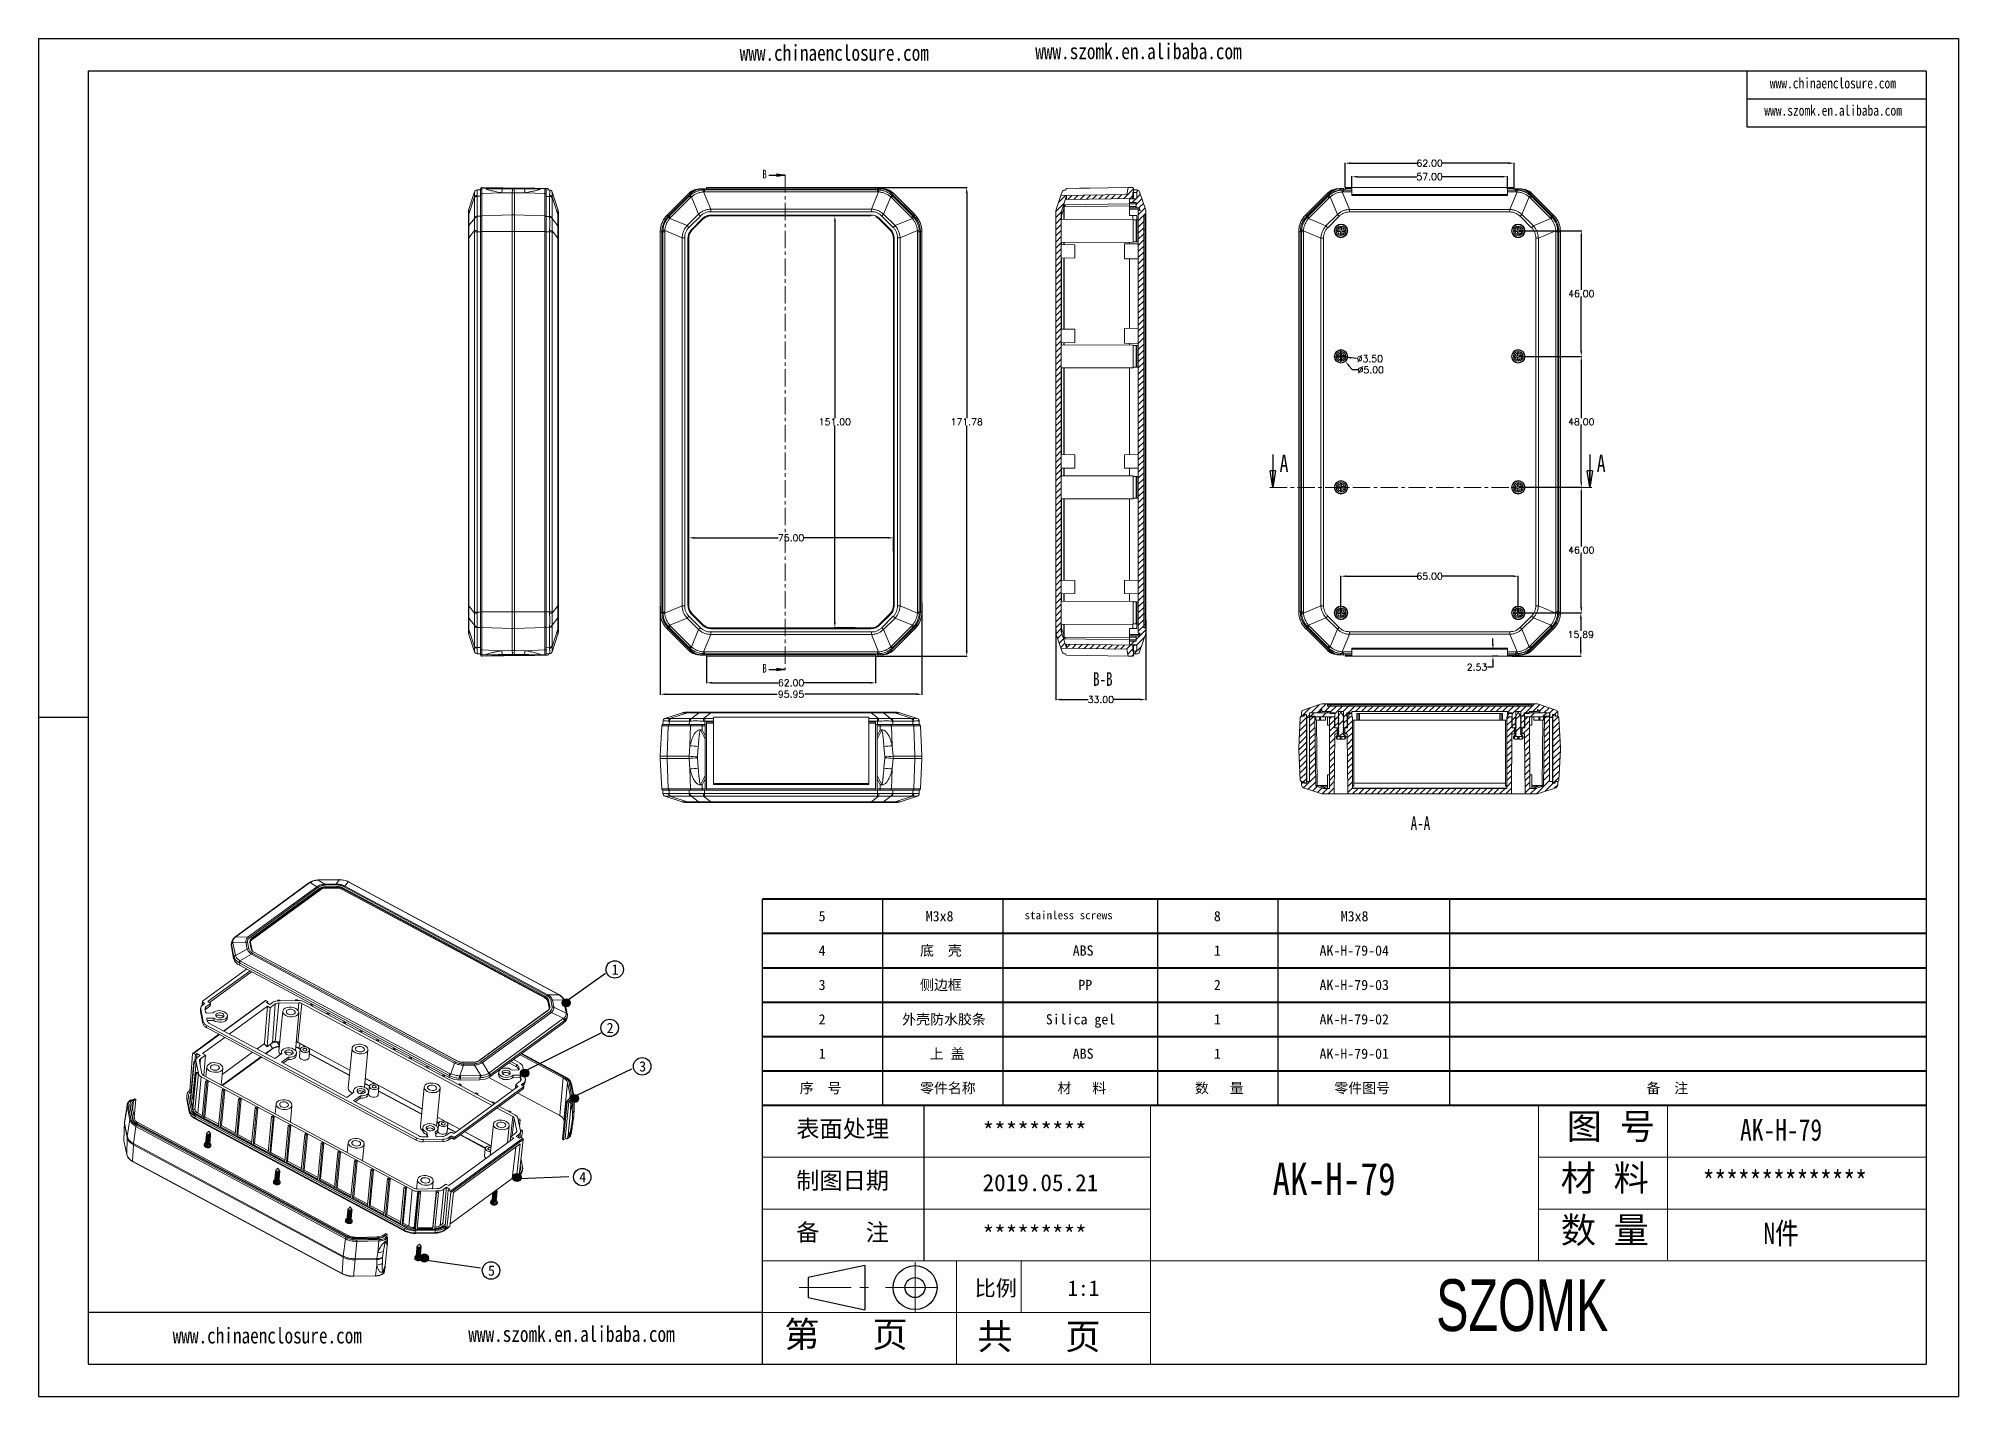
# Model space of a CAD drawing. Header units: inches. Extents: x 1153 to 4131, y 573 to 1071.
# Drawn here: x 1153 to 1857, y 573 to 1071 of the extents above; entities that cross this region are included whole.
import ezdxf

# ---------------------------------------------------------------- set-up
doc = ezdxf.new("R2010")
doc.units = ezdxf.units.IN
doc.linetypes.add('CENTER', pattern=[10.16, 6.35, -1.27, 1.27, -1.27])
doc.linetypes.add('CENTER2', pattern=[28.575, 19.05, -3.175, 3.175, -3.175])
doc.layers.add('10', color=7, linetype='Continuous')
doc.layers.add('文字', color=81, linetype='Continuous')
for name, color, linetype, lineweight in [('粗实线', 7, 'Continuous', 30), ('细实线', 3, 'Continuous', 9), ('细点划线', 2, 'CENTER2', 9)]:
    doc.layers.add(name, color=color, linetype=linetype, lineweight=lineweight)
doc.styles.add('SLDTEXTSTYLE0', font='TXT', dxfattribs={"width": 0.75})
doc.styles.add('SLDTEXTSTYLE6', font='TXT', dxfattribs={"width": 0.7})
doc.styles.get("Standard").update_dxf_attribs({"font": 'txt', "bigfont": 'gbcbig.shx'})
doc.styles.add('宋体', font='', dxfattribs={"width": 0.8, "height": 3.5})
doc.styles.add('长仿宋', font='', dxfattribs={"width": 0.7, "height": 4})
doc.styles.get('宋体').set_extended_font_data('SimSun')
doc.styles.get('长仿宋').set_extended_font_data('SimSun')
doc.dimstyles.new('2.5', dxfattribs={"dimtxt": 2.5, "dimasz": 2, "dimexe": 0.18, "dimexo": 0.0625, "dimgap": 0.09, "dimtad": 0, "dimtih": 1, "dimtoh": 1, "dimzin": 0, "dimdsep": 46, "dimtxsty": 'Standard', "dimcen": 2, "dimadec": 0, "dimazin": 0, "dimtfac": 1, "dimtofl": 0, "dimtmove": 0, "dimatfit": 3, "dimfxl": 1, "dimtolj": 1, "dimtzin": 0, "dimarcsym": 0})
pattern_1 = [(45, (-1071.9784, -1023.8246), (-1.122532, 1.122532), [])]
pattern_2 = [(45, (1587.2907, 758.8273), (-2.245064, 2.245064), [])]
pattern_3 = [(45, (1695.7512, 769.416), (-2.245064, 2.245064), [])]

msp = doc.modelspace()

# ---------------------------------------------------------------- texts
at = {"color": 7, "linetype": 'Continuous', "attachment_point": 1, "style": 'SLDTEXTSTYLE0'}
for s, insert, char_height in [('B', (1418.326, 1022.555), 3.175), ('A', (1607.956, 918.186), 6.35), ('A', (1724.223, 918.186), 6.35), ('B', (1418.326, 841.459), 3.175)]:
    msp.add_mtext(s, dxfattribs=dict(at, insert=insert, char_height=char_height))
at = {"attachment_point": 1}
for s, insert, char_height, width in [('{\\fSimHei|b0|i0|c134|p49;5}', (1438.95, 750.898), 3.74162, 2126.55235), ('{\\fSimHei|b0|i0|c134|p49;M3x8}', (1478.215, 750.898), 3.74162, 2126.55235), ('{\\fSimHei|b0|i0|c134|p49;stainless screws}', (1514.45, 750.866), 2.96954, 1687.73996), ('{\\fSimHei|b0|i0|c0|p49;8}', (1583.85, 750.898), 3.74162, 2126.55235), ('{\\fSimHei|b0|i0|c134|p49;M3x8}', (1630.359, 750.898), 3.74162, 2126.55235), ('{\\fSimHei|b0|i0|c134|p49;4}', (1438.95, 738.298), 3.74162, 2126.55235), ('{\\fSimHei|b0|i0|c134|p49;底  壳}', (1476.116, 738.298), 3.74162, 2126.55235), ('{\\fSimHei|b0|i0|c134|p49;ABS}', (1532.109, 738.298), 3.74162, 2126.55235), ('{\\fSimHei|b0|i0|c134|p49;1}', (1583.85, 738.298), 3.74162, 2126.55235), ('{\\fSimHei|b0|i0|c134|p49;AK-H-7\\fSimHei|b0|i0|c0|p49;9\\fSimHei|b0|i0|c134|p49;-04}', (1622.59, 738.298), 3.74162, 2126.55235), ('{\\fSimHei|b0|i0|c0|p49;1}', (1363.117, 731.367), 3.74162, 2126.55235), ('{\\fSimHei|b0|i0|c134|p49;3}', (1438.95, 725.698), 3.74162, 2126.55235), ('{\\fSimHei|b0|i0|c134|p49;侧边框}', (1476.116, 725.698), 3.74162, 2126.55235), ('{\\fSimHei|b0|i0|c134|p49;   PP}', (1526.516, 725.698), 3.74162, 2126.55235), ('{\\fSimHei|b0|i0|c134|p49;2}', (1583.85, 725.698), 3.74162, 2126.55235), ('{\\fSimHei|b0|i0|c134|p49;AK-H-7\\fSimHei|b0|i0|c0|p49;9\\fSimHei|b0|i0|c134|p49;-03}', (1622.59, 725.698), 3.74162, 2126.55235), ('{\\fSimHei|b0|i0|c134|p49;2}', (1438.95, 713.098), 3.74162, 2126.55235), ('{\\fSimHei|b0|i0|c134|p49;外壳防水胶条}', (1469.611, 713.098), 3.74162, 2126.55235), ('{\\fSimHei|b0|i0|c134|p49;Silica gel}', (1522.245, 713.098), 3.74162, 2126.55235), ('{\\fSimHei|b0|i0|c134|p49;1}', (1583.85, 713.098), 3.74162, 2126.55235), ('{\\fSimHei|b0|i0|c134|p49;AK-H-7\\fSimHei|b0|i0|c0|p49;9\\fSimHei|b0|i0|c134|p49;-02}', (1622.59, 713.098), 3.74162, 2126.55235), ('{\\fSimHei|b0|i0|c0|p49;2}', (1361.247, 709.934), 3.74162, 2126.55235), ('{\\fSimHei|b0|i0|c134|p49;1}', (1438.95, 700.498), 3.74162, 2126.55235), ('{\\fSimHei|b0|i0|c134|p49;上 盖}', (1479.67, 700.498), 3.74162, 2126.55235), ('{\\fSimHei|b0|i0|c134|p49;ABS}', (1532.109, 700.498), 3.74162, 2126.55235), ('{\\fSimHei|b0|i0|c134|p49;1}', (1583.85, 700.498), 3.74162, 2126.55235), ('{\\fSimHei|b0|i0|c134|p49;AK-H-7\\fSimHei|b0|i0|c0|p49;9\\fSimHei|b0|i0|c134|p49;-01}', (1622.59, 700.498), 3.74162, 2126.55235), ('{\\fSimHei|b0|i0|c0|p49;3}', (1373.172, 695.841), 3.74162, 2126.55235), ('{\\fSimHei|b0|i0|c134|p49;序  号}', (1432.016, 687.898), 3.74162, 2126.55235), ('{\\fSimHei|b0|i0|c134|p49;零件名称}', (1476.116, 687.898), 3.74162, 2126.55235), ('{\\fSimHei|b0|i0|c134|p49;材   料}', (1526.516, 687.898), 3.74162, 2126.55235), ('{\\fSimHei|b0|i0|c134|p49;数   量}', (1576.916, 687.898), 3.74162, 2126.55235), ('{\\fSimHei|b0|i0|c134|p49;零件图号}', (1628.006, 687.898), 3.74162, 2126.55235), ('{\\fSimHei|b0|i0|c134|p49;备  注}', (1742.435, 687.898), 3.74162, 2126.55235), ('{\\fSimHei|b0|i0|c134|p49;表面处理}', (1430.749, 674.238), 6.23604, 3544.25392), ('{\\fSimHei|b0|i0|c134|p49;*********}', (1499.05, 673.436), 6.23604, 3544.25392), ('{\\fSimHei|b0|i0|c0|p49;4}', (1351.194, 655.261), 3.74162, 2126.55235), ('{\\fSimHei|b0|i0|c134|p49;制图日期}', (1430.749, 655.275), 6.23604, 3544.25392), ('{\\fSimHei|b0|i0|c134|p49;2019.\\fSimHei|b0|i0|c0|p49;0\\fSimHei|b0|i0|c134|p49;5.21}', (1499.05, 654.474), 6.23604, 3544.25392), ('{\\fSimHei|b0|i0|c134|p49;备    注}', (1430.749, 636.313), 6.23604, 3544.25392), ('{\\fSimHei|b0|i0|c134|p49;*********}', (1499.05, 635.511), 6.23604, 3544.25392), ('{\\fSimHei|b0|i0|c134|p49;5}', (1317.753, 621.008), 3.74162, 2126.55235)]:
    msp.add_mtext(s, dxfattribs=dict(at, insert=insert, char_height=char_height, width=width))
at = {"layer": '10', "color": 0, "char_height": 5, "attachment_point": 2, "style": 'SLDTEXTSTYLE6'}
for s, insert in [('B-B', (1543.125, 838.435)), ('A-A', (1659.584, 785.595))]:
    msp.add_mtext(s, dxfattribs=dict(at, insert=insert))
at = {"layer": '文字', "color": 0, "attachment_point": 1, "style": '宋体'}
for s, insert, char_height, width in [('www.chinaenclosure.com', (1410.008, 1068.325), 5.794, 101.79508), ('www.szomk.en.alibaba.com', (1518.381, 1068.899), 5.794, 101.79508), ('www.chinaenclosure.com', (1787.673, 1056.257), 3.86267, 67.86339), ('www.szomk.en.alibaba.com', (1785.654, 1046.254), 3.86267, 67.86339), ('{\\H1.111x;AK-H-79}', (1776.751, 674.666), 7.11082, 82.20909), ('{\\H1.111x;AK-H-79}', (1605.358, 658.646), 10.66623, 123.31364), ('{\\H1.111x;**************}', (1763.074, 655.704), 7.11082, 82.20909), ('{\\H1.111x;N件}', (1785.353, 636.741), 7.11082, 82.20909), ('www.chinaenclosure.com', (1202.15, 598.221), 5.794, 101.79508), ('www.szomk.en.alibaba.com', (1310.522, 598.795), 5.794, 101.79508)]:
    msp.add_mtext(s, dxfattribs=dict(at, insert=insert, char_height=char_height, width=width))
at = {"layer": '粗实线', "insert": (1665.352, 615.943), "char_height": 18.96219, "width": 212.64223, "attachment_point": 1, "style": '长仿宋'}
msp.add_mtext('{\\fSTXinwei|b0|i0|c134|p2;SZOMK}', dxfattribs=at)
at = {"layer": '细实线', "color": 7, "attachment_point": 1}
for s, insert, char_height, width in [('{\\fSimSun|b0|i0|c134|p54;图 号}', (1713.241, 676.741), 9.4811, 47.40548), ('{\\fSimSun|b0|i0|c134|p54;材 料   }', (1710.993, 657.778), 9.4811, 47.40548), ('{\\fSimSun|b0|i0|c134|p54;数 量}', (1711.039, 638.723), 9.4811, 42.83679), ('{\\fSimSun|b0|i0|c134|p54;比例}', (1496.127, 615.551), 5.68866, 24.97144), ('{\\fSimSun|b0|i0|c134|p54;1:1}', (1530.2, 615.551), 5.68866, 24.97144), ('{\\fSimSun|b0|i0|c134|p54;第   页}', (1426.36, 600.511), 9.4811, 71.10822), ('{\\fSimSun|b0|i0|c134|p54; 共   页}', (1490.65, 599.706), 9.4811, 71.10822)]:
    msp.add_mtext(s, dxfattribs=dict(at, insert=insert, char_height=char_height, width=width))

# ---------------------------------------------------------------- blocks, each defined once
blk = doc.blocks.new('_CLOSED')
at = {"color": 0, "linetype": 'ByBlock', "lineweight": -2}
for p, q in [((-1, 0.166667), (0, 0)), ((-1, 0.166667), (-1, -0.166667)), ((0, 0), (-1, -0.166667)), ((0, 0), (-1, 0))]:
    blk.add_line(p, q, dxfattribs=at)
blk = doc.blocks.new('FGFG')
at = {"color": 7, "linetype": 'Continuous', "lineweight": 15}
for p, q in [((398.6, 1073.8), (359.9, 1045.4)), ((360.3, 1045.5), (399, 1073.8)), ((366.8, 1045.5), (402.8, 1071.8)), ((367.6, 1045.2), (403.6, 1071.6)), ((404.4, 1071), (368.6, 1044.8)), ((368.8, 1044.4), (404.7, 1070.6)), ((404.6, 1070.2), (368.8, 1044)), ((398.9, 1074), (398.6, 1073.8)), ((399.3, 1074), (399, 1073.8)), ((399.3, 1074), (402.8, 1071.8)), ((403.8, 1075.3), (403.4, 1075.3)), ((403.4, 1075.3), (403.4, 1075.3)), ((407, 1073.1), (403.5, 1075.2)), ((403.5, 1075.2), (403.9, 1075.2)), ((414.1, 1075.5), (403.8, 1075.3)), ((403.9, 1075.2), (414.1, 1075.4)), ((404.7, 1070.6), (404.6, 1070.2)), ((412.9, 1073.2), (407, 1073.1)), ((407.2, 1072.6), (413, 1072.7)), ((413, 1071.9), (407.5, 1071.8)), ((407.5, 1071.4), (413, 1071.5)), ((407.5, 1071.4), (407.5, 1071)), ((412.9, 1071.1), (407.5, 1071)), ((414.5, 1075.4), (412.9, 1073.2)), ((413, 1071.5), (412.9, 1071.1)), ((414.5, 1075.5), (414.1, 1075.5)), ((414.1, 1075.4), (414.5, 1075.4)), ((416.2, 1070.8), (416.1, 1070.4)), ((522.1, 1013.6), (416.1, 1070.4)), ((416.2, 1070.8), (522.1, 1014)), ((522.3, 1014.4), (416.4, 1071.2)), ((417, 1071.8), (523.2, 1014.8)), ((417.5, 1072.1), (419.2, 1074.4)), ((417.5, 1072.1), (523.8, 1015.1)), ((419.5, 1074.2), (419.2, 1074.4)), ((419.7, 1074.2), (419.4, 1074.4)), ((419.5, 1074.2), (529.3, 1015.4)), ((529.5, 1015.4), (419.7, 1074.2)), ((358, 1042.4), (357.9, 1041.4)), ((358.1, 1042.8), (358, 1042.5)), ((358.1, 1041.5), (358, 1041.8)), ((358, 1040.5), (358.1, 1041.5)), ((359.2, 1034.1), (358, 1040.5)), ((358.1, 1041.5), (359.3, 1035.2)), ((358.8, 1042.5), (365.5, 1042.7)), ((358.8, 1042.3), (358.8, 1042.5)), ((360.1, 1035.9), (358.8, 1042.3)), ((359.9, 1045.4), (359.6, 1045.2)), ((360, 1045.3), (366.8, 1045.5)), ((360, 1045.3), (360.3, 1045.5)), ((366.3, 1039.1), (360.1, 1035.7)), ((360.1, 1035.7), (360.1, 1035.9)), ((362.5, 1033), (368.6, 1036.4)), ((365.5, 1042.7), (366.3, 1039.1)), ((367.2, 1039.2), (366.5, 1042.8)), ((367.7, 1042.7), (368.4, 1039.3)), ((368, 1042.5), (367.9, 1043)), ((368.7, 1039.2), (368, 1042.6)), ((474.9, 979.4), (368.6, 1036.4)), ((368.8, 1044.4), (368.8, 1044)), ((475.5, 979.9), (369.2, 1036.9)), ((370.1, 1037.4), (476.1, 980.6)), ((476.2, 980.6), (370.2, 1037.4)), ((342.9, 1011.8), (366, 1028.7)), ((367.8, 1027.8), (345.9, 1011.8)), ((368.6, 1027.3), (346.5, 1011.1)), ((359.3, 1035.2), (359.2, 1034.1)), ((359.4, 1034.9), (359.3, 1035.2)), ((362.4, 1031.7), (362, 1031.9)), ((362.3, 1030.7), (362.4, 1031.7)), ((472, 971.9), (362.3, 1030.7)), ((472.1, 972.9), (362.4, 1031.7)), ((362.5, 1033), (362.8, 1032.8)), ((472.6, 973.9), (362.8, 1032.8)), ((341.9, 1008.2), (341.8, 1007)), ((342, 1007.6), (341.9, 1006.5)), ((341.9, 1007), (341.9, 1006.5)), ((343.1, 1000.1), (341.9, 1006.5)), ((343.3, 1001.3), (342, 1007.6)), ((342.8, 1011.6), (342.7, 1010.4)), ((343, 1011.3), (342.8, 1010.1)), ((343.2, 1010), (342.8, 1010.1)), ((343.7, 1010.9), (343, 1011.3)), ((343, 1009.8), (343.8, 1010.5)), ((344.2, 1007.7), (344.5, 1005.9)), ((346.8, 1009.3), (344.6, 1007.7)), ((344.7, 1008.9), (344.6, 1007.7)), ((346.9, 1010.5), (344.7, 1008.9)), ((345.1, 1005.6), (348.4, 1005.7)), ((346, 1011.4), (346.8, 1010.9)), ((346.9, 1010.5), (346.8, 1009.3)), ((346.9, 1009.5), (347, 1010.7)), ((375.8, 1012.2), (353.9, 996.2)), ((356.8, 994.6), (376.9, 1009.3)), ((375.4, 989.7), (376.9, 1009.3)), ((376.1, 1012.2), (377.1, 1011.6)), ((376.4, 1011.1), (377.1, 1011.6)), ((376.4, 1011.1), (378.2, 1010.1)), ((376.8, 988.2), (378.4, 1008.4)), ((376.9, 1009.3), (378.4, 1008.4)), ((377.1, 1011.6), (377, 1010.7)), ((378.2, 1010.1), (379.5, 1011.2)), ((378.4, 1008.4), (381, 1010.4)), ((381, 1010.4), (379.5, 990.1)), ((381, 990.5), (382.8, 1010.8)), ((382.4, 1012), (382.3, 1012.4)), ((382.3, 1012.4), (383.3, 1012.4)), ((382.3, 1012.4), (382.3, 1012)), ((383.5, 1012), (382.5, 1012)), ((382.8, 1010.8), (393.4, 1011)), ((385, 1006.6), (382.9, 985.8)), ((383.3, 1012.4), (383.4, 1012)), ((391.7, 1012.2), (383.5, 1012)), ((391.5, 986.1), (393.3, 1005.8)), ((391.7, 1012.2), (391.6, 1012.6)), ((391.6, 1012.6), (392.6, 1012.6)), ((391.6, 1012.2), (391.6, 1012.6)), ((392.7, 1012.2), (391.7, 1012.2)), ((392.7, 1012.2), (392.6, 1012.6)), ((392.7, 1012.2), (393.1, 1012.2)), ((392.8, 990.4), (394.9, 1010.7)), ((394.9, 1010.7), (494.6, 957.2)), ((495.8, 958.1), (396.1, 1011.5)), ((399.1, 1009.9), (399.6, 1010.2)), ((399.6, 1010.2), (400.3, 1009.8)), ((399.8, 1010.6), (399.8, 1010.1)), ((399.9, 1009.5), (400.3, 1009.8)), ((400.3, 1009.8), (400.3, 1009.3)), ((400.3, 1009.8), (400.4, 1009.8)), ((400.5, 1010.2), (400.4, 1009.8)), ((400.4, 1009.8), (400.8, 1010)), ((523.6, 1007), (487.8, 980.8)), ((488, 980.8), (523.8, 1007)), ((524.9, 1006.5), (488.9, 980.2)), ((525.6, 1006), (489.6, 979.7)), ((522.1, 1014), (522.1, 1013.6)), ((523.8, 1012.1), (523.7, 1011.8)), ((524.4, 1008.4), (523.7, 1011.8)), ((529.6, 1015.2), (523.8, 1015.1)), ((523.8, 1012.1), (524.4, 1008.8)), ((524.8, 1009), (524.1, 1012.4)), ((524.4, 1008.8), (524.4, 1008.4)), ((524.4, 1008), (524.4, 1008.4)), ((525.3, 1012.5), (526, 1008.9)), ((532.1, 1002.8), (525.6, 1006)), ((526.2, 1012.4), (532, 1012.5)), ((526.9, 1008.8), (526.2, 1012.4)), ((533.4, 1005.6), (526.9, 1008.8)), ((529.6, 1015.2), (529.3, 1015.4)), ((529.8, 1015.2), (529.5, 1015.3)), ((532, 1012.5), (532, 1012.2)), ((532, 1012.2), (533.3, 1005.9)), ((532.6, 1011.8), (532.5, 1012.1)), ((532.5, 1012.1), (532.5, 1012.1)), ((533.9, 1005.3), (532.6, 1011.7)), ((533.3, 1005.9), (533.4, 1005.6)), ((343.3, 1001.3), (343.1, 1000.1)), ((345.1, 999.1), (345, 998)), ((454.8, 939.1), (345, 998)), ((348.9, 1003), (345.1, 1002.9)), ((345.1, 1002.9), (345.4, 1001.3)), ((454.9, 940.3), (345.1, 999.1)), ((348.8, 1001.8), (345.4, 1001.8)), ((346.5, 1000.1), (380.7, 981.8)), ((348.9, 1003), (348.8, 1001.8)), ((355.8, 1002.9), (355.9, 1004)), ((407.8, 1005.3), (408.2, 1005.6)), ((408.2, 1005.6), (409, 1005.2)), ((408.6, 1004.8), (409, 1005.2)), ((409, 1005.2), (409, 1004.6)), ((416.4, 1000.6), (416.9, 1001)), ((416.9, 1001), (417.7, 1000.5)), ((417.7, 1000.5), (417.2, 1000.2)), ((417.7, 1000.5), (417.6, 1000)), ((425.1, 996), (425.5, 996.3)), ((425.5, 996.3), (426.3, 995.9)), ((426.3, 995.9), (425.9, 995.6)), ((426.3, 995.9), (426.3, 995.3)), ((531.8, 1002.7), (493.1, 974.3)), ((532.2, 1000.6), (493.4, 972.3)), ((532.3, 1001.6), (493.5, 973.3)), ((532.1, 1002.8), (531.8, 1002.7)), ((532.2, 1000.6), (532.3, 1001.6)), ((532.6, 1001.8), (532.3, 1001.6)), ((533.9, 1005.2), (533.9, 1005.5)), ((533.9, 1003.2), (534, 1004.3)), ((534, 1004.4), (534, 1005)), ((534, 1004.2), (534, 1004.4)), ((351.5, 994.5), (337.8, 984.4)), ((342.9, 984.4), (354.5, 992.9)), ((371.4, 986.8), (375.4, 989.7)), ((376.8, 988), (375.2, 989.5)), ((379.5, 990.1), (376.8, 988.2)), ((378.4, 989.2), (376.8, 988)), ((376.8, 988.2), (376.8, 988)), ((378.4, 989.2), (379.6, 987.1)), ((379.5, 990), (379.5, 990.1)), ((381, 990.5), (381, 990.4)), ((382, 990.4), (381, 990.4)), ((383.4, 990.4), (382, 990.4)), ((392.8, 990.3), (392.8, 990.4)), ((394.1, 989.6), (393.3, 987.4)), ((394.1, 986.7), (393.7, 982.8)), ((397.3, 987.8), (394.1, 989.6)), ((420.1, 975.7), (398.6, 987.2)), ((398.7, 982.3), (398.9, 986.3)), ((421.2, 987.2), (419.2, 966.4)), ((427.7, 966.8), (429.5, 986.4)), ((433.8, 991.3), (434.2, 991.7)), ((434.2, 991.7), (435, 991.2)), ((435, 991.2), (434.5, 990.9)), ((435, 991.2), (434.9, 990.7)), ((442.4, 986.7), (442.9, 987)), ((442.9, 987), (443.7, 986.6)), ((443.7, 986.6), (443.2, 986.3)), ((443.7, 986.6), (443.6, 986.1)), ((336.3, 965.1), (337.7, 984.2)), ((336.6, 961.6), (338.3, 980.2)), ((338.5, 979.6), (336.7, 960.9)), ((339.5, 979.6), (337.7, 961)), ((339.2, 983.9), (338.2, 984.4)), ((338.3, 980.2), (339.4, 980.3)), ((338.3, 980.2), (338.5, 979.6)), ((338.5, 979.6), (339.5, 979.6)), ((338.8, 980.3), (339.2, 983.9)), ((339.2, 983.9), (339.9, 984.4)), ((339.4, 981), (339.3, 980.3)), ((339.4, 980.5), (339.5, 979.9)), ((339.4, 980.3), (339.4, 980.5)), ((339.5, 979.6), (339.4, 980.3)), ((339.5, 979.9), (340.6, 974.8)), ((339.5, 979.9), (339.5, 979.6)), ((339.9, 984.4), (339.7, 981.7)), ((341.7, 983.5), (339.9, 984.4)), ((340.3, 982.5), (341.7, 983.5)), ((342.6, 973.9), (341.3, 980.5)), ((341.8, 981.7), (344.4, 983.6)), ((344.4, 983.6), (342.9, 984.4)), ((343.6, 972.9), (344.4, 983.6)), ((345.2, 977.5), (344.7, 972.3)), ((352.7, 968), (353.5, 976.7)), ((353.2, 973.4), (369.1, 985.1)), ((380.7, 981.8), (384.4, 984.4)), ((384.2, 985.4), (384.1, 984.2)), ((387.9, 982.6), (384.2, 979.9)), ((384.2, 979.9), (418.5, 961.5)), ((387.7, 981.4), (385.1, 979.4)), ((387.9, 982.6), (387.7, 981.4)), ((392, 983.4), (392.1, 984.6)), ((451.1, 982.1), (451.5, 982.4)), ((451.5, 982.4), (452.3, 982)), ((452.3, 982), (451.9, 981.6)), ((452.3, 982), (452.3, 981.4)), ((459.7, 977.4), (460.2, 977.7)), ((460.2, 977.7), (461, 977.3)), ((461, 977.3), (460.5, 977)), ((461, 977.3), (460.9, 976.8)), ((472.9, 973.8), (474.9, 979.4)), ((477.6, 972.7), (479.6, 978.3)), ((485.3, 979.1), (479.4, 979)), ((484.9, 979.9), (479.5, 979.9)), ((479.5, 979.8), (484.9, 979.9)), ((479.6, 978.3), (485.4, 978.4)), ((485.4, 978.4), (488.6, 972.9)), ((492.8, 974.1), (489.6, 979.7)), ((507.3, 977.5), (503.4, 979.6)), ((507.4, 978.7), (504.4, 980.3)), ((505, 975.8), (508.8, 975.9)), ((505.8, 981.3), (508.7, 979.7)), ((507.4, 978.7), (507.3, 977.5)), ((508.5, 977.5), (508.3, 976.3)), ((508.4, 975.9), (508.3, 976.3)), ((508.8, 975.9), (508.5, 977.5)), ((531.8, 971.7), (509.2, 983.8)), ((532.3, 972), (509.7, 984.2)), ((533.1, 972.1), (510.1, 984.4)), ((510.6, 977.5), (511.9, 971.2)), ((337.7, 955.8), (339.5, 974.5)), ((339.6, 973.9), (337.9, 955.2)), ((340.7, 973.9), (338.9, 955)), ((338.9, 955.2), (340.7, 973.9)), ((339.5, 974.5), (339.6, 973.9)), ((340.5, 974.5), (339.5, 974.5)), ((339.6, 973.9), (340.7, 973.9)), ((340.5, 974.5), (340.6, 974.8)), ((340.7, 973.9), (340.5, 974.5)), ((342.2, 972.2), (340.5, 953.2)), ((340.6, 974.8), (340.7, 974.1)), ((340.7, 973.9), (340.7, 974.1)), ((340.7, 974.1), (340.7, 973.9)), ((342.2, 972.2), (452.7, 913)), ((342.7, 951.2), (344.4, 969.9)), ((453.8, 913.8), (343.4, 973)), ((345.2, 969.5), (343.4, 950.8)), ((345.9, 970), (344.1, 951.3)), ((345.1, 970.4), (344.4, 969.9)), ((344.4, 969.9), (345.2, 969.5)), ((345.1, 970.4), (345.9, 970)), ((345.2, 969.5), (345.9, 970)), ((353.7, 965.8), (353.1, 965.3)), ((353.7, 965.8), (354.5, 965.3)), ((433.6, 968.4), (428.1, 971.3)), ((430.4, 967.3), (429.9, 963.4)), ((457.9, 955.4), (434.8, 967.8)), ((434.9, 962.9), (435.2, 966.9)), ((459, 966.9), (457, 946.2)), ((465.5, 946.5), (467.3, 966.1)), ((468.4, 972.8), (468.9, 973.1)), ((468.9, 973.1), (469.6, 972.7)), ((469.6, 972.7), (469.2, 972.3)), ((469.6, 972.7), (469.6, 972.1)), ((472, 971.9), (472.1, 972.9)), ((472.5, 972.7), (472.1, 972.9)), ((472.9, 973.8), (472.6, 973.9)), ((474.8, 942.8), (507.9, 967)), ((510.9, 965.9), (475.1, 939.7)), ((511, 967), (475.2, 940.8)), ((477.1, 968.1), (477.5, 968.5)), ((478, 971.6), (477.5, 971.6)), ((477.5, 968.5), (478.3, 968)), ((478, 972.7), (477.6, 972.7)), ((477.9, 970.5), (478, 971.6)), ((488.1, 970.7), (477.9, 970.5)), ((478.3, 968), (477.9, 967.7)), ((488.2, 972.9), (478, 972.7)), ((478, 971.6), (488.2, 971.7)), ((478.3, 968), (478.3, 967.5)), ((488.2, 971.7), (488.1, 970.7)), ((488.6, 972.9), (488.2, 972.9)), ((488.7, 971.8), (488.2, 971.7)), ((492.8, 974.1), (493.1, 974.3)), ((492.8, 971.9), (505.4, 965.1)), ((493.5, 973.3), (493.2, 973.1)), ((493.4, 972.3), (493.5, 973.3)), ((498, 974.8), (497.9, 973.6)), ((505.5, 973.1), (505.4, 971.9)), ((509.2, 972), (505.4, 971.9)), ((509.3, 973.2), (505.5, 973.1)), ((506.9, 968.1), (506.8, 966.9)), ((507, 968.3), (509.2, 969.9)), ((507.1, 967.8), (507, 966.7)), ((507.3, 966.5), (507, 966.7)), ((507.8, 967.4), (507.1, 967.8)), ((509.3, 973.2), (509.2, 972)), ((509.6, 970.3), (509.2, 972)), ((509.7, 971.1), (509.3, 973.2)), ((510.9, 969), (510.1, 968.3)), ((510.1, 967.9), (510.9, 967.5)), ((510.8, 967.8), (510.6, 967.6)), ((510.9, 969), (510.8, 967.8)), ((511, 967), (510.9, 965.9)), ((511, 966), (511.1, 967.2)), ((511.8, 969.4), (511.9, 970.6)), ((530, 952), (531.8, 971.7)), ((532.2, 949.4), (534.1, 969.2)), ((534.1, 969.2), (535.4, 962.5)), ((536.2, 962.5), (534.9, 969.2)), ((537.2, 961.6), (535.7, 968.8)), ((537.6, 961.4), (536.2, 968.5)), ((302.5, 951.2), (303.4, 956.9)), ((303.4, 957.7), (303, 954.7)), ((303.4, 956.9), (304.9, 949.8)), ((305.4, 950.2), (304, 957.3)), ((305.4, 960.2), (304.7, 959.7)), ((305, 958.1), (304.9, 957.7)), ((304.9, 957), (305, 957.4)), ((306.3, 950.2), (304.9, 957)), ((306.4, 950.6), (305, 957.4)), ((305.1, 959.7), (305.8, 960.2)), ((306.2, 959.9), (305.8, 960.2)), ((305.8, 957.4), (307.2, 950.6)), ((306.1, 959.9), (307.3, 960.8)), ((308, 960.5), (306.8, 959.6)), ((307.1, 951), (308, 960.5)), ((307.3, 960.8), (308, 960.5)), ((334.6, 962.3), (334.6, 961.2)), ((334.6, 960.5), (334.7, 961.5)), ((334.6, 961.2), (334.6, 960.8)), ((334.6, 960.8), (334.6, 960.5)), ((335.9, 954.1), (334.6, 960.5)), ((334.6, 960.3), (335.9, 954)), ((334.7, 961.5), (336, 955.2)), ((336.9, 955.2), (335.6, 961.5)), ((336.3, 965), (336.7, 965.3)), ((336.6, 962.3), (336.5, 961.7)), ((336.5, 961.1), (336.5, 961.8)), ((336.5, 961.1), (336.6, 961.6)), ((337.8, 954.7), (336.5, 961.1)), ((336.7, 965.3), (336.9, 965.2)), ((337.7, 961), (336.7, 960.9)), ((336.7, 960.9), (337.7, 955.8)), ((337.7, 961), (338.1, 959.3)), ((351.3, 946.6), (353.1, 965.3)), ((353.9, 964.9), (352.1, 946.2)), ((354.5, 965.3), (352.8, 946.7)), ((353.1, 965.3), (353.9, 964.9)), ((354.5, 965.3), (353.9, 964.9)), ((360, 942), (361.7, 960.6)), ((362.5, 960.2), (360.8, 941.5)), ((363.2, 960.7), (361.4, 942)), ((362.4, 961.1), (361.7, 960.6)), ((361.7, 960.6), (362.5, 960.2)), ((362.4, 961.1), (363.2, 960.7)), ((363.2, 960.7), (362.5, 960.2)), ((368.6, 937.3), (370.4, 956)), ((371.2, 955.6), (369.4, 936.9)), ((371.8, 956.1), (370.1, 937.4)), ((371.1, 956.5), (370.4, 956)), ((370.4, 956), (371.2, 955.6)), ((371.1, 956.5), (371.8, 956.1)), ((371.8, 956.1), (371.2, 955.6)), ((381.4, 958.1), (380.9, 952.9)), ((388.9, 948.6), (389.7, 957.3)), ((418.5, 961.5), (422.2, 964.2)), ((422, 965.1), (421.9, 963.9)), ((425.7, 962.3), (422, 959.6)), ((422, 959.6), (456.3, 941.3)), ((425.5, 961.1), (422.9, 959.2)), ((425.7, 962.3), (425.5, 961.1)), ((429.8, 963.2), (429.9, 964.4)), ((485.7, 963.5), (486.2, 963.8)), ((486.2, 963.8), (487, 963.4)), ((487, 963.4), (486.5, 963.1)), ((487, 963.4), (486.9, 962.8)), ((494.4, 958.8), (494.8, 959.2)), ((494.8, 959.2), (495.6, 958.7)), ((495.2, 958.4), (495.6, 958.7)), ((495.6, 958.7), (495.6, 958.2)), ((497.2, 955.8), (505.4, 951.5)), ((506.5, 952.3), (498.4, 956.7)), ((508, 963.7), (530, 952)), ((531.4, 939.6), (533.3, 959.3)), ((532, 939.2), (533.9, 958.9)), ((532.9, 940.2), (534.7, 959.2)), ((533.3, 959.3), (534.3, 960.1)), ((533.9, 958.9), (533.3, 959.3)), ((534.9, 959.7), (533.9, 958.9)), ((534.7, 959.2), (534.9, 959.3)), ((535.4, 958.8), (534.7, 959.2)), ((534.9, 959.3), (534.9, 959.7)), ((535.4, 958.8), (536.1, 959.3)), ((535.6, 955.2), (535.8, 958.2)), ((536.4, 957.5), (535.6, 955.2)), ((536.7, 957.5), (535.6, 954.3)), ((535.8, 958.2), (536.4, 958.7)), ((536.2, 961.4), (536.3, 961.8)), ((536.4, 958.7), (536.4, 957.5)), ((537.5, 955), (537.6, 957)), ((537.6, 956.9), (537.7, 960.8)), ((302, 947.9), (301.9, 945)), ((301.9, 944.5), (302, 947.4)), ((302.1, 948.6), (302, 947.9)), ((302.1, 948), (302, 947.4)), ((302, 947.4), (303.5, 940.4)), ((302.5, 951.7), (302.1, 948.6)), ((302.1, 948), (302.5, 951.2)), ((302.1, 948), (303.5, 941)), ((303.5, 941), (304.9, 949.8)), ((306.4, 950.6), (306.3, 950.2)), ((306.8, 937.3), (308, 946.3)), ((308, 946.3), (417.7, 887.5)), ((418.1, 888.1), (308.3, 946.9)), ((418.7, 888.9), (308.9, 947.7)), ((308.9, 947.3), (308.9, 947.7)), ((418.6, 888.5), (308.9, 947.3)), ((309.4, 948.1), (419.1, 889.2)), ((336, 955.2), (335.9, 954.1)), ((336, 953.8), (335.9, 954.1)), ((336, 953.5), (336, 953.5)), ((337.9, 955.2), (337.8, 954.7)), ((337.9, 955.2), (338.9, 955.2)), ((338.6, 950.9), (338.9, 950.7)), ((338.7, 950.5), (339, 950.3)), ((338.9, 955), (338.9, 955.2)), ((339, 951.7), (338.9, 950.7)), ((448.6, 891.9), (338.9, 950.7)), ((448.7, 892.9), (339, 951.7)), ((339.1, 950.3), (448.8, 891.5)), ((449.3, 893.3), (339.6, 952.1)), ((340.2, 952.6), (340.1, 952.1)), ((449.8, 893.3), (340.1, 952.1)), ((340.2, 952.6), (342.7, 951.2)), ((340.5, 953.2), (342.7, 952)), ((344.1, 951.3), (343.4, 950.8)), ((343.4, 950.8), (351.3, 946.6)), ((344.1, 951.3), (351.4, 947.4)), ((352.8, 946.7), (352.1, 946.2)), ((352.1, 946.2), (360, 942)), ((352.8, 946.7), (360.1, 942.7)), ((377.3, 932.7), (379.1, 951.4)), ((379.9, 950.9), (378.1, 932.2)), ((380.5, 951.4), (378.7, 932.7)), ((379.7, 951.8), (379.1, 951.4)), ((379.1, 951.4), (379.9, 950.9)), ((379.7, 951.8), (380.5, 951.4)), ((380.5, 951.4), (379.9, 950.9)), ((386, 928), (387.7, 946.7)), ((388.5, 946.3), (386.8, 927.6)), ((389.2, 946.8), (387.4, 928.1)), ((388.4, 947.2), (387.7, 946.7)), ((387.7, 946.7), (388.5, 946.3)), ((388.4, 947.2), (389.2, 946.8)), ((389.2, 946.8), (388.5, 946.3)), ((458.2, 945.7), (458.1, 944.5)), ((469.8, 949), (465.9, 951.1)), ((466.6, 947.9), (466.1, 944)), ((477.6, 944.8), (471, 948.4)), ((471.1, 943.5), (471.4, 947.4)), ((495.2, 947.5), (493.6, 931.2)), ((502.7, 937.8), (503.5, 946.7)), ((503.1, 954.2), (503.5, 954.5)), ((503.5, 954.5), (504.3, 954.1)), ((503.8, 953.8), (504.3, 954.1)), ((504.3, 954.1), (504.2, 953.6)), ((506.1, 950.6), (507.5, 944)), ((508, 950.6), (508.1, 950.4)), ((508.2, 949.8), (508.1, 950.4)), ((509.1, 950.2), (508.1, 950.1)), ((509.2, 944.6), (508.2, 949.8)), ((508.2, 949.5), (509.2, 949.5)), ((509.2, 949.5), (508.9, 946.3)), ((509.1, 950.2), (509.2, 949.5)), ((532.2, 949.4), (532.3, 949)), ((534.6, 943.7), (535.6, 954.3)), ((535.6, 955.2), (535.6, 954.3)), ((536.6, 950.3), (536.1, 947.1)), ((536.7, 953.4), (536.6, 950.5)), ((536.6, 950.3), (536.6, 950.5)), ((536.9, 948.3), (537.3, 951.4)), ((537.3, 951.5), (537.4, 952.1)), ((537.4, 952.2), (537.5, 955)), ((301.7, 938.7), (301.9, 944.5)), ((301.8, 943.1), (301.7, 939.3)), ((301.7, 938.7), (303.2, 931.5)), ((303.2, 931.6), (301.7, 938.7)), ((301.7, 938.7), (301.7, 938.7)), ((301.9, 945), (301.8, 943.1)), ((303.5, 940.4), (303.2, 931.6)), ((303.5, 941), (303.6, 940.8)), ((303.5, 940.4), (303.5, 941)), ((306.2, 928.1), (306.7, 936.6)), ((306.7, 936.6), (306.5, 936.8)), ((306.7, 936.6), (306.8, 937.3)), ((306.7, 936.6), (416.5, 877.8)), ((306.8, 937.3), (416.5, 878.4)), ((343.8, 936.8), (343.8, 936.5)), ((346.2, 943.8), (345.3, 942.9)), ((345.4, 936.7), (345.7, 936.7)), ((345.7, 936.7), (345.7, 936.7)), ((345.7, 936.7), (345.7, 936.4)), ((346.9, 942.8), (346.2, 943.8)), ((347, 942.6), (347, 942.6)), ((347.2, 936.2), (347.3, 936.5)), ((347.3, 936.5), (347.3, 936.5)), ((361.4, 942), (360.8, 941.5)), ((360.8, 941.5), (368.6, 937.3)), ((361.4, 942), (368.7, 938.1)), ((370.1, 937.4), (369.4, 936.9)), ((369.4, 936.9), (377.3, 932.7)), ((370.1, 937.4), (377.4, 933.5)), ((394.6, 923.4), (396.4, 942.1)), ((397.2, 941.7), (395.4, 923)), ((397.8, 942.1), (396.1, 923.4)), ((397, 942.5), (396.4, 942.1)), ((396.4, 942.1), (397.2, 941.7)), ((397, 942.5), (397.8, 942.1)), ((397.8, 942.1), (397.2, 941.7)), ((403.3, 918.7), (405.1, 937.4)), ((405.8, 937), (404.1, 918.3)), ((406.5, 937.5), (404.7, 918.8)), ((405.7, 937.9), (405.1, 937.4)), ((405.1, 937.4), (405.8, 937)), ((405.7, 937.9), (406.5, 937.5)), ((406.5, 937.5), (405.8, 937)), ((419.2, 937.8), (418.7, 932.6)), ((426.7, 928.4), (427.5, 937)), ((454.9, 940.3), (454.8, 939.1)), ((458.3, 940.8), (460.9, 940.9)), ((458.6, 939.5), (458.5, 938.3)), ((468.7, 938.5), (458.5, 938.3)), ((468.8, 939.6), (458.6, 939.5)), ((460.4, 943.2), (460.3, 942)), ((460.6, 940.9), (460.3, 942)), ((460.9, 940.9), (460.4, 943.2)), ((464.8, 943.3), (465.3, 940.9)), ((465.3, 940.9), (468.5, 941)), ((466.1, 943.8), (466.2, 944.9)), ((468.8, 939.6), (468.7, 938.5)), ((470.4, 941.5), (472.6, 943.1)), ((505.9, 940.1), (471.9, 915.3)), ((472.1, 940.6), (472, 939.4)), ((472.9, 940), (472, 939.4)), ((473, 941.2), (472.1, 940.6)), ((510.6, 940.1), (472.7, 912.3)), ((473, 941.2), (472.9, 940)), ((473, 911.7), (510.9, 939.5)), ((473.3, 943.2), (474.1, 942.7)), ((473.7, 941.2), (473.6, 940.1)), ((474.4, 939.6), (473.6, 940.1)), ((474.5, 940.8), (473.7, 941.2)), ((474.5, 940.8), (474.4, 939.6)), ((509.3, 937.2), (474.4, 911.7)), ((475.2, 940.8), (475.1, 939.7)), ((494.1, 936), (480.2, 943.4)), ((504.1, 938.8), (504.3, 940.9)), ((507, 942.9), (504.3, 940.9)), ((504.3, 940.9), (505.9, 940.1)), ((507, 935.5), (505.1, 919)), ((508.5, 942.1), (507.1, 941)), ((507.1, 941), (508.8, 940.1)), ((507.3, 919.6), (509.3, 937.2)), ((507.5, 944), (507.4, 943.5)), ((509.6, 940.6), (508.8, 940.1)), ((510.9, 939.5), (508.8, 920.7)), ((509.1, 940.3), (509.4, 943.5)), ((509.4, 944), (509.2, 944.6)), ((510.2, 944.4), (509.3, 944.4)), ((510.4, 943.8), (509.3, 943.8)), ((509.6, 940.6), (510.6, 940.1)), ((510, 940.4), (510.4, 943.8)), ((510.2, 944.4), (510.4, 943.8)), ((531.4, 939.6), (532, 939.2)), ((532, 939.2), (533.1, 940)), ((532.9, 940.2), (533.6, 939.8)), ((533.1, 940), (533.2, 940.1)), ((533.9, 939.8), (534.6, 940.3)), ((534, 940), (534.5, 942.8)), ((534, 940), (534.7, 940.5)), ((534.6, 943.7), (534.5, 942.8)), ((534.9, 941.6), (534.5, 942.8)), ((534.6, 943.7), (535.2, 942.1)), ((534.7, 940.5), (534.9, 941.6)), ((535.9, 942.3), (536.4, 945.3)), ((416, 869.3), (306.2, 928.1)), ((306.3, 927.9), (416.1, 869.1)), ((378.7, 932.7), (378.1, 932.2)), ((378.1, 932.2), (386, 928)), ((378.7, 932.7), (386, 928.8)), ((387.4, 928.1), (386.8, 927.6)), ((386.8, 927.6), (394.6, 923.4)), ((387.4, 928.1), (394.7, 924.2)), ((412, 914.1), (413.7, 932.8)), ((414.5, 932.4), (412.7, 913.7)), ((415.2, 932.8), (413.4, 914.2)), ((414.4, 933.3), (413.7, 932.8)), ((413.7, 932.8), (414.5, 932.4)), ((414.4, 933.3), (415.2, 932.8)), ((415.2, 932.8), (414.5, 932.4)), ((420.6, 909.5), (422.4, 928.1)), ((423.2, 927.7), (421.4, 909)), ((423.8, 928.2), (422.1, 909.5)), ((423, 928.6), (422.4, 928.1)), ((422.4, 928.1), (423.2, 927.7)), ((423, 928.6), (423.8, 928.2)), ((423.8, 928.2), (423.2, 927.7)), ((491, 934.8), (490.5, 930.9)), ((509.6, 925.1), (509.4, 925.9)), ((510.5, 925.1), (509.7, 928.9)), ((380, 917.4), (380, 917.1)), ((382.4, 924.4), (381.5, 923.5)), ((381.6, 917.3), (381.9, 917.3)), ((381.9, 917.3), (381.9, 917.3)), ((381.9, 917.3), (381.9, 916.9)), ((383.1, 923.4), (382.4, 924.4)), ((383.3, 923.2), (383.2, 923.2)), ((383.5, 916.8), (383.5, 917.1)), ((383.5, 917.1), (383.5, 917)), ((396.1, 923.4), (395.4, 923)), ((395.4, 923), (403.3, 918.7)), ((396.1, 923.4), (403.4, 919.5)), ((404.7, 918.8), (404.1, 918.3)), ((404.1, 918.3), (412, 914.1)), ((404.7, 918.8), (412, 914.9)), ((429.3, 904.8), (431, 923.5)), ((431.8, 923.1), (430.1, 904.4)), ((432.5, 923.6), (430.7, 904.9)), ((431.7, 924), (431, 923.5)), ((431, 923.5), (431.8, 923.1)), ((431.7, 924), (432.5, 923.6)), ((432.5, 923.6), (431.8, 923.1)), ((437.9, 900.2), (439.7, 918.9)), ((440.5, 918.4), (438.7, 899.7)), ((441.1, 918.9), (439.4, 900.2)), ((440.4, 919.3), (439.7, 918.9)), ((439.7, 918.9), (440.5, 918.4)), ((440.4, 919.3), (441.1, 918.9)), ((441.1, 918.9), (440.5, 918.4)), ((455.5, 918.4), (455, 913.5)), ((463.4, 913.6), (463.7, 917.6)), ((470.3, 916.1), (467.7, 914.2)), ((471.9, 915.3), (470.3, 916.1)), ((505.1, 919), (472.5, 895.1)), ((505.1, 919), (506.2, 918.7)), ((506.6, 918.8), (508.6, 920.2)), ((506.9, 919.4), (506.8, 919.2)), ((506.9, 919.4), (506.9, 919.4)), ((507.2, 919.4), (508.7, 920.5)), ((508.8, 920.7), (507.3, 919.6)), ((508.6, 920.2), (508.8, 920.4)), ((509, 920.8), (508.8, 920.6)), ((509.5, 924.6), (509.6, 925.1)), ((510.4, 923.1), (510.5, 924.2)), ((413.4, 914.2), (412.7, 913.7)), ((412.7, 913.7), (420.6, 909.5)), ((413.4, 914.2), (420.7, 910.2)), ((422.1, 909.5), (421.4, 909)), ((421.4, 909), (429.3, 904.8)), ((422.1, 909.5), (429.4, 905.6)), ((446.6, 895.5), (448.4, 914.2)), ((449.2, 913.8), (447.4, 895.1)), ((449.8, 914.3), (448, 895.6)), ((449, 914.7), (448.4, 914.2)), ((448.4, 914.2), (449.2, 913.8)), ((449, 914.7), (449.8, 914.3)), ((449.8, 914.3), (449.2, 913.8)), ((452.7, 913), (450.9, 894.1)), ((453.8, 893.4), (455.6, 912.3)), ((456, 912.1), (454.2, 893.4)), ((454.4, 892.8), (456.1, 911.4)), ((457.1, 911.5), (455.3, 892.8)), ((465.9, 913.7), (455.4, 913.5)), ((456, 912.3), (455.6, 912.3)), ((456, 912.3), (457, 912.3)), ((456, 912.1), (456, 912.3)), ((456, 912.1), (456.1, 911.4)), ((457, 912.1), (456, 912.1)), ((456.1, 911.4), (457.1, 911.5)), ((457, 912.3), (465.3, 912.5)), ((457, 912.3), (457, 912.1)), ((457.1, 911.5), (457, 912.1)), ((463.5, 893.6), (465.2, 912.2)), ((463.6, 892.9), (465.4, 911.6)), ((466.4, 911.6), (464.6, 892.9)), ((465.2, 912.2), (465.3, 912.5)), ((465.2, 912.2), (466.2, 912.3)), ((465.2, 912.2), (465.4, 911.6)), ((466.3, 912.5), (465.3, 912.5)), ((465.4, 911.6), (466.4, 911.6)), ((466.3, 912.5), (466.2, 912.3)), ((466.2, 912.3), (466.4, 911.6)), ((467.4, 894.4), (469.2, 913.4)), ((468.8, 895.5), (470.6, 914.4)), ((470.6, 914.4), (469.2, 913.4)), ((471.6, 912.9), (469.9, 894)), ((472.4, 913.4), (470.6, 914.4)), ((470.9, 893), (473, 911.7)), ((472.4, 913.4), (471.6, 912.9)), ((472.7, 912.3), (471.6, 912.9)), ((474.4, 911.7), (472.4, 894.1)), ((493.8, 906.8), (493.8, 906.5)), ((495.4, 906.7), (495.7, 906.6)), ((495.7, 906.7), (495.7, 906.6)), ((495.7, 906.6), (495.7, 906.3)), ((496.9, 912.8), (496.8, 912.9)), ((497.1, 912.5), (497, 912.6)), ((497.3, 906.1), (497.3, 906.5)), ((497.3, 906.5), (497.3, 906.4)), ((417.8, 897.1), (417.8, 896.8)), ((420.2, 904.1), (419.3, 903.2)), ((419.4, 897.1), (419.7, 897)), ((419.7, 897), (419.7, 897)), ((419.7, 897), (419.7, 896.7)), ((420.9, 903.1), (420.2, 904.1)), ((421.1, 902.9), (421, 902.9)), ((421.3, 896.5), (421.3, 896.8)), ((421.3, 896.8), (421.3, 896.8)), ((430.7, 904.9), (430.1, 904.4)), ((430.1, 904.4), (437.9, 900.2)), ((430.7, 904.9), (438, 901)), ((439.4, 900.2), (438.7, 899.7)), ((438.7, 899.7), (446.6, 895.5)), ((439.4, 900.2), (446.7, 896.3)), ((448, 895.6), (447.4, 895.1)), ((447.4, 895.1), (449.9, 893.8)), ((448, 895.6), (450.9, 894.1)), ((468.8, 895.5), (467.4, 894.4)), ((469.9, 894.8), (468.8, 895.5)), ((416.5, 878.4), (417.7, 887.5)), ((418.7, 888.9), (418.6, 888.5)), ((422.9, 877), (423.7, 886.1)), ((423.5, 888.2), (434.2, 888.4)), ((434.3, 887.9), (423.6, 887.7)), ((423.6, 887.7), (423.6, 887.4)), ((434.3, 887.5), (423.6, 887.4)), ((435.2, 887), (423.7, 886.8)), ((423.7, 886.1), (435.2, 886.3)), ((434.3, 887.9), (434.3, 887.5)), ((434.7, 880.3), (435.2, 886.3)), ((437.9, 889.5), (438.9, 890.3)), ((439.6, 889.9), (438.5, 889.2)), ((438.5, 889.2), (438.5, 888.8)), ((438.5, 888.8), (438.7, 888.9)), ((438.7, 888.9), (439.4, 888.5)), ((439.6, 884), (438.7, 885.8)), ((439.4, 888.5), (438.8, 888)), ((438.9, 890.3), (439.6, 889.9)), ((439.8, 887.9), (439.1, 887.4)), ((439.1, 887.4), (439.1, 886.2)), ((439.1, 886.2), (439.7, 885)), ((439.6, 889.9), (439.4, 888.5)), ((439.8, 887.9), (439.7, 885)), ((448.7, 892.9), (448.6, 891.9)), ((449, 891.7), (448.6, 891.9)), ((448.7, 891.5), (449.1, 891.3)), ((449.9, 893.8), (449.8, 893.3)), ((454.2, 893.4), (453.8, 893.4)), ((454, 890.6), (454.5, 890.6)), ((454, 890.2), (454.4, 890.2)), ((454.4, 892.8), (454.2, 893.4)), ((454.4, 892.8), (454.3, 892.3)), ((464.6, 892.5), (454.3, 892.3)), ((454.4, 890.2), (464.6, 890.4)), ((464.7, 892.3), (454.5, 892.1)), ((454.5, 890.6), (454.6, 891.6)), ((464.7, 890.8), (454.5, 890.6)), ((454.6, 891.6), (464.8, 891.8)), ((455.3, 892.8), (463.6, 892.9)), ((455.4, 893.4), (463.5, 893.6)), ((463.5, 893.6), (463.6, 892.9)), ((464.6, 892.9), (464.6, 892.5)), ((464.6, 890.4), (465.1, 890.4)), ((464.8, 891.8), (464.7, 890.8)), ((465.2, 890.8), (464.7, 890.8)), ((465.1, 890.4), (465.1, 890.4)), ((468.6, 894.1), (469, 894.4)), ((468.6, 893.6), (468.6, 894.1)), ((468.9, 893.9), (468.6, 893.6)), ((468.9, 893.9), (469, 894.4)), ((469.4, 893.7), (468.9, 893.9)), ((469, 894.4), (469.8, 893.9)), ((469.8, 893.9), (469.4, 893.7)), ((469.6, 891.7), (469.8, 891.9)), ((470, 892.3), (469.7, 892.1)), ((469.8, 891.9), (471.8, 893.3)), ((469.9, 894), (470.5, 893.6)), ((470, 892.3), (470.1, 893.3)), ((470.5, 893.6), (470.1, 893.3)), ((470.5, 893.6), (470.5, 892.8)), ((470.5, 892.8), (470.5, 892.8)), ((470.8, 892.8), (472.3, 893.9)), ((472.4, 894.1), (470.9, 893)), ((416.5, 877.8), (416, 869.3)), ((416.5, 878.4), (416.8, 878.3)), ((416.5, 877.8), (416.5, 878.4)), ((422, 867.9), (422.9, 876.4)), ((422.9, 877), (434.2, 877.2)), ((422.9, 876.4), (422.9, 877)), ((422.9, 876.4), (434.1, 876.6)), ((434.1, 876.6), (434.2, 877.2)), ((434.1, 876.6), (434.1, 873.7)), ((434.2, 877.2), (434.7, 880.3)), ((437.1, 874.6), (437.2, 877.5)), ((437.2, 877.7), (437.7, 880.9)), ((437.2, 877.7), (437.2, 877.5)), ((439.6, 884), (438.6, 873.5)), ((439.6, 884), (439.7, 885)), ((454, 877.7), (454, 877.4)), ((456.5, 884.7), (455.5, 883.8)), ((455.6, 877.6), (455.9, 877.6)), ((456, 877.6), (455.9, 877.6)), ((455.9, 877.6), (455.9, 877.3)), ((457.2, 883.7), (456.5, 884.7)), ((457.3, 883.5), (457.3, 883.5)), ((457.5, 877.1), (457.5, 877.4)), ((457.5, 877.4), (457.5, 877.4)), ((421.9, 867.8), (433.4, 868)), ((433.5, 868.1), (422, 867.9)), ((433.3, 868), (433.4, 868)), ((434.1, 873.7), (433.5, 868.1)), ((437.3, 870.4), (438.6, 873.5)), ((437.3, 869.1), (438, 869.6)), ((437.4, 869.3), (437.6, 870.4)), ((438.1, 869.8), (437.4, 869.3)), ((437.6, 870.4), (438.5, 872.6)), ((438.5, 872.6), (438.1, 869.8)), ((438.5, 872.6), (438.6, 873.5))]:
    blk.add_line(p, q, dxfattribs=at)
at = {"color": 8, "linetype": 'Continuous', "lineweight": 15}
for p, q in [((358, 1041.8), (358.2, 1042.7)), ((343.7, 1010.9), (343.7, 1010.4)), ((345.9, 1011.8), (345.9, 1011.5)), ((354.1, 996.1), (376.1, 1012.2)), ((393.4, 1011), (393, 1006.9)), ((524.4, 1008.8), (524.5, 1008.2)), ((338.2, 984.4), (351.7, 994.4)), ((375.8, 984.4), (379.6, 987.1)), ((379.8, 987), (376.1, 984.3)), ((383.4, 990.6), (381, 990.5)), ((382, 990.4), (383.2, 988.4)), ((393.1, 987.2), (391.6, 987.8)), ((393.3, 987.4), (391.7, 988)), ((420.1, 975.8), (392.8, 990.4)), ((394.1, 986.7), (393.1, 987.2)), ((393.3, 987.4), (394.2, 986.9)), ((341.6, 979), (341.8, 981.7)), ((353.1, 967.8), (373.5, 982.7)), ((373.8, 982.6), (353.4, 967.7)), ((398.8, 984.5), (419.8, 973.2)), ((419.8, 972.9), (398.8, 984.2)), ((532.9, 972.1), (510, 984.3)), ((427.9, 968.9), (430.4, 967.5)), ((430.4, 967.3), (427.9, 968.6)), ((457.9, 955.5), (428.1, 971.5)), ((507.8, 967.4), (507.8, 966.9)), ((509.7, 971.1), (509.7, 970.5)), ((510.1, 968.3), (510, 968)), ((306.8, 959.6), (306.3, 954.8)), ((334.6, 960.8), (334.6, 961.3)), ((435, 965), (457.6, 952.9)), ((457.6, 952.7), (435, 964.8)), ((535.3, 961.3), (535.4, 962.5)), ((465.7, 948.6), (466.6, 948.1)), ((466.6, 947.8), (465.7, 948.3)), ((477.7, 944.9), (465.9, 951.2)), ((475.3, 943.2), (471.2, 945.3)), ((471.3, 945.6), (475.6, 943.3)), ((505.4, 951.5), (504, 938.7)), ((505.1, 941.5), (506.1, 950.6)), ((491, 934.8), (477.9, 941.8)), ((478.2, 941.9), (491.1, 935)), ((494.1, 936.1), (480.3, 943.5)), ((508.5, 942.1), (508.3, 940.4)), ((507.1, 919.4), (506.8, 919.2)), ((470.7, 892.8), (470, 892.3))]:
    blk.add_line(p, q, dxfattribs=at)
at = {"color": 7, "linetype": 'Continuous', "lineweight": 15, "flags": 128}
for points in [[(403.8, 1075.3), (403.8, 1075.3), (403.8, 1075.3)], [(414.5, 1075.5), (414.5, 1075.5), (414.5, 1075.5)], [(419.4, 1074.4), (419.4, 1074.4), (419.4, 1074.4)], [(358, 1040.5), (357.9, 1041), (357.9, 1041.4)], [(359.5, 1045.1), (359.5, 1045.1), (359.6, 1045.2)], [(368.7, 1039.1), (368.7, 1039.2), (368.7, 1039.2)], [(342.9, 1011.8), (342.8, 1011.7), (342.8, 1011.6), (342.8, 1011.6), (342.8, 1011.5), (342.8, 1011.5), (342.8, 1011.4), (342.9, 1011.4), (343, 1011.3)], [(343.8, 1010.5), (343.9, 1010.5), (343.9, 1010.6), (343.9, 1010.6), (343.9, 1010.7), (343.9, 1010.7), (343.9, 1010.8), (343.8, 1010.8), (343.7, 1010.9)], [(345.9, 1011.8), (345.9, 1011.8), (345.9, 1011.7), (345.8, 1011.6), (345.8, 1011.6), (345.9, 1011.5), (345.9, 1011.5), (346, 1011.4), (346, 1011.4)], [(346.9, 1010.5), (347, 1010.6), (347, 1010.6), (347, 1010.7), (347, 1010.7), (347, 1010.8), (347, 1010.9), (346.9, 1010.9), (346.8, 1010.9)], [(348.9, 1003), (349.8, 1002.5), (350.8, 1002.1), (351.9, 1002), (353, 1002), (354.1, 1002.2), (354.9, 1002.6), (355.5, 1003.1), (355.9, 1003.8), (355.9, 1004.5), (355.6, 1005.2), (355, 1005.8), (354.2, 1006.3), (353.1, 1006.7), (352, 1006.9), (350.9, 1006.8), (349.9, 1006.6), (349, 1006.2), (348.4, 1005.7)], [(353.7, 1003.5), (354.1, 1003.9), (354.1, 1004.4), (353.8, 1005), (353.3, 1005.4), (352.5, 1005.7), (351.7, 1005.8), (350.9, 1005.6), (350.2, 1005.3), (349.8, 1004.9), (349.8, 1004.4), (350, 1003.9), (350.6, 1003.4), (351.4, 1003.1), (352.2, 1003.1), (353, 1003.2), (353.7, 1003.5)], [(391.7, 1008), (390.6, 1008.5), (389.5, 1008.7), (388.3, 1008.7), (387.2, 1008.5), (386.2, 1008.2), (385.5, 1007.7), (385.1, 1007), (385, 1006.3), (385.2, 1005.6), (385.8, 1004.9), (386.6, 1004.3), (387.6, 1003.9), (388.8, 1003.7), (389.9, 1003.6), (391, 1003.8), (392, 1004.2), (392.7, 1004.7), (393.2, 1005.4), (393.3, 1006.1), (393, 1006.8), (392.5, 1007.5), (391.7, 1008)], [(387.7, 1005.1), (387.1, 1005.6), (386.8, 1006.1), (386.8, 1006.6), (387.1, 1007.1), (387.7, 1007.4), (388.5, 1007.6), (389.4, 1007.6), (390.2, 1007.4), (390.9, 1007), (391.3, 1006.6), (391.5, 1006), (391.3, 1005.5), (390.8, 1005.1), (390.1, 1004.8), (389.3, 1004.7), (388.4, 1004.8), (387.7, 1005.1)], [(529.5, 1015.3), (529.5, 1015.4), (529.5, 1015.4)], [(529.8, 1015.2), (529.8, 1015.2), (529.9, 1015.2)], [(532.6, 1011.8), (532.6, 1011.9), (532.6, 1012)], [(532.6, 1011.7), (532.6, 1011.7), (532.6, 1011.8)], [(348.8, 1001.8), (349.6, 1001.3), (350.7, 1001), (351.8, 1000.8), (352.9, 1000.8), (353.9, 1001), (354.8, 1001.4), (355.4, 1002), (355.8, 1002.6), (355.8, 1002.9)], [(387.9, 982.6), (389, 982.5), (390, 982.7), (391, 983.1), (391.6, 983.6), (392, 984.2), (392.1, 984.9), (391.9, 985.6), (391.4, 986.2), (390.6, 986.8), (389.6, 987.2), (388.5, 987.4), (387.4, 987.4), (386.3, 987.3), (385.4, 986.9), (384.7, 986.4), (384.3, 985.8), (384.2, 985.1), (384.4, 984.4)], [(389.9, 984.1), (390.3, 984.5), (390.3, 985), (390.1, 985.5), (389.5, 986), (388.7, 986.3), (387.9, 986.3), (387.1, 986.2), (386.4, 985.9), (386, 985.5), (386, 985), (386.3, 984.4), (386.8, 984), (387.6, 983.7), (388.4, 983.6), (389.2, 983.8), (389.9, 984.1)], [(398, 987.6), (398.6, 987.1), (398.9, 986.6), (398.9, 986.1), (398.6, 985.6), (398, 985.2), (397.2, 985), (396.3, 985), (395.4, 985.2), (394.7, 985.6), (394.3, 986.1), (394.1, 986.7), (394.3, 987.2), (394.8, 987.6), (395.5, 987.9), (396.4, 988), (397.2, 987.9), (398, 987.6)], [(395.9, 986), (396.3, 985.9), (396.7, 985.9), (397.1, 985.9), (397.4, 986.1), (397.5, 986.3), (397.6, 986.5), (397.4, 986.8), (397.2, 987), (396.8, 987.1), (396.4, 987.1), (396, 987.1), (395.7, 986.9), (395.5, 986.7), (395.5, 986.5), (395.6, 986.2), (395.9, 986)], [(427.9, 988.6), (426.9, 989), (425.7, 989.3), (424.5, 989.3), (423.4, 989.1), (422.5, 988.8), (421.7, 988.2), (421.3, 987.6), (421.2, 986.9), (421.4, 986.1), (422, 985.5), (422.8, 984.9), (423.8, 984.5), (425, 984.2), (426.2, 984.2), (427.3, 984.4), (428.2, 984.8), (428.9, 985.3), (429.4, 985.9), (429.5, 986.7), (429.3, 987.4), (428.7, 988.1), (427.9, 988.6)], [(423.9, 985.7), (423.3, 986.1), (423, 986.7), (423, 987.2), (423.4, 987.7), (424, 988), (424.7, 988.2), (425.6, 988.2), (426.4, 988), (427.1, 987.6), (427.5, 987.1), (427.7, 986.6), (427.5, 986.1), (427.1, 985.7), (426.4, 985.4), (425.5, 985.3), (424.7, 985.4), (423.9, 985.7)], [(337.7, 984.2), (337.7, 984.3), (337.8, 984.4), (337.8, 984.4), (337.9, 984.5), (337.9, 984.5), (338, 984.5), (338.1, 984.5), (338.2, 984.4)], [(351.9, 979), (350.9, 979.4), (349.7, 979.6), (348.5, 979.7), (347.4, 979.5), (346.5, 979.1), (345.8, 978.6), (345.3, 977.9), (345.2, 977.2), (345.4, 976.5), (346, 975.8), (346.8, 975.2), (347.8, 974.8), (349, 974.6), (350.2, 974.6), (351.3, 974.7), (352.2, 975.1), (353, 975.6), (353.4, 976.3), (353.5, 977), (353.3, 977.7), (352.7, 978.4), (351.9, 979)], [(347.9, 976.1), (347.3, 976.5), (347, 977), (347.1, 977.5), (347.4, 978), (348, 978.3), (348.7, 978.5), (349.6, 978.5), (350.4, 978.3), (351.1, 978), (351.6, 977.5), (351.7, 976.9), (351.5, 976.4), (351.1, 976), (350.4, 975.8), (349.5, 975.7), (348.7, 975.8), (347.9, 976.1)], [(387.7, 981.4), (388.9, 981.4), (389.9, 981.5), (390.8, 981.9), (391.5, 982.4), (391.9, 983), (392, 983.4)], [(398.7, 982.3), (398.6, 982.1), (398.3, 981.6), (397.6, 981.2), (396.8, 981), (395.9, 981), (395, 981.3), (394.3, 981.6), (393.8, 982.2), (393.7, 982.7), (393.7, 982.8)], [(505, 975.8), (504.1, 976.3), (503.1, 976.7), (502, 976.8), (500.9, 976.8), (499.8, 976.6), (499, 976.2), (498.4, 975.6), (498, 975), (498, 974.3), (498.3, 973.6), (498.9, 973), (499.7, 972.5), (500.7, 972.1), (501.9, 971.9), (503, 972), (504, 972.2), (504.9, 972.6), (505.5, 973.1)], [(503.7, 973.5), (504.1, 973.9), (504.1, 974.4), (503.9, 974.9), (503.3, 975.4), (502.5, 975.6), (501.7, 975.7), (500.9, 975.6), (500.2, 975.3), (499.8, 974.9), (499.8, 974.3), (500, 973.8), (500.6, 973.4), (501.4, 973.1), (502.2, 973), (503, 973.2), (503.7, 973.5)], [(425.7, 962.3), (426.8, 962.3), (427.8, 962.5), (428.8, 962.8), (429.4, 963.3), (429.9, 963.9), (429.9, 964.6), (429.7, 965.3), (429.2, 966), (428.4, 966.5), (427.4, 966.9), (426.3, 967.1), (425.2, 967.2), (424.1, 967), (423.2, 966.7), (422.5, 966.2), (422.1, 965.5), (422, 964.9), (422.2, 964.2)], [(427.7, 963.8), (428.1, 964.2), (428.1, 964.8), (427.9, 965.3), (427.3, 965.7), (426.5, 966), (425.7, 966.1), (424.9, 966), (424.2, 965.7), (423.8, 965.2), (423.8, 964.7), (424.1, 964.2), (424.6, 963.7), (425.4, 963.5), (426.2, 963.4), (427, 963.5), (427.7, 963.8)], [(434.2, 968.2), (434.8, 967.7), (435.1, 967.2), (435.1, 966.6), (434.8, 966.2), (434.2, 965.8), (433.4, 965.6), (432.5, 965.6), (431.7, 965.8), (431, 966.2), (430.5, 966.7), (430.4, 967.2), (430.5, 967.8), (431, 968.2), (431.7, 968.5), (432.6, 968.6), (433.5, 968.4), (434.2, 968.2)], [(432.1, 966.6), (432.5, 966.5), (432.9, 966.4), (433.3, 966.5), (433.6, 966.6), (433.8, 966.8), (433.8, 967.1), (433.7, 967.3), (433.4, 967.5), (433, 967.7), (432.6, 967.7), (432.3, 967.7), (432, 967.5), (431.8, 967.3), (431.7, 967.1), (431.9, 966.8), (432.1, 966.6)], [(465.7, 968.4), (464.7, 968.8), (463.5, 969), (462.3, 969), (461.2, 968.9), (460.3, 968.5), (459.5, 968), (459.1, 967.3), (459, 966.6), (459.2, 965.9), (459.8, 965.2), (460.6, 964.6), (461.6, 964.2), (462.8, 964), (464, 964), (465.1, 964.1), (466, 964.5), (466.7, 965), (467.2, 965.7), (467.3, 966.4), (467.1, 967.1), (466.5, 967.8), (465.7, 968.4)], [(461.7, 965.4), (461.1, 965.9), (460.8, 966.4), (460.8, 966.9), (461.2, 967.4), (461.8, 967.7), (462.5, 967.9), (463.4, 967.9), (464.2, 967.7), (464.9, 967.4), (465.3, 966.9), (465.5, 966.3), (465.3, 965.8), (464.9, 965.4), (464.2, 965.1), (463.3, 965.1), (462.5, 965.2), (461.7, 965.4)], [(497.9, 973.6), (497.9, 973.1), (498.2, 972.4), (498.8, 971.8), (499.6, 971.3), (500.6, 970.9), (501.7, 970.8), (502.9, 970.8), (503.9, 971), (504.8, 971.4), (505.4, 971.9)], [(507, 968.3), (506.9, 968.2), (506.9, 968.2), (506.9, 968.1), (506.9, 968.1), (506.9, 968), (506.9, 967.9), (507, 967.9), (507.1, 967.8)], [(507.9, 967), (508, 967), (508, 967.1), (508, 967.2), (508, 967.2), (508, 967.3), (508, 967.3), (507.9, 967.4), (507.8, 967.4)], [(510.1, 968.3), (510, 968.3), (510, 968.2), (510, 968.2), (510, 968.1), (510, 968.1), (510, 968), (510.1, 967.9), (510.1, 967.9)], [(511, 967), (511.1, 967.1), (511.1, 967.1), (511.1, 967.2), (511.1, 967.3), (511.1, 967.3), (511.1, 967.4), (511, 967.4), (510.9, 967.5)], [(303.5, 958.1), (303.5, 958), (303.4, 957.7)], [(304.9, 957.7), (304.9, 957.4), (304.9, 957)], [(334.6, 960.6), (334.6, 960.6), (334.6, 960.5)], [(334.6, 960.5), (334.6, 960.4), (334.6, 960.3)], [(336.3, 965.1), (336.3, 965.1), (336.3, 965)], [(388.1, 959.6), (387.1, 960), (386, 960.2), (384.8, 960.2), (383.7, 960.1), (382.7, 959.7), (382, 959.2), (381.5, 958.5), (381.4, 957.8), (381.7, 957.1), (382.2, 956.4), (383, 955.8), (384.1, 955.4), (385.2, 955.2), (386.4, 955.1), (387.5, 955.3), (388.5, 955.7), (389.2, 956.2), (389.6, 956.9), (389.7, 957.6), (389.5, 958.3), (388.9, 959), (388.1, 959.6)], [(384.1, 956.6), (383.6, 957.1), (383.3, 957.6), (383.3, 958.1), (383.6, 958.6), (384.2, 958.9), (385, 959.1), (385.8, 959.1), (386.7, 958.9), (387.3, 958.5), (387.8, 958.1), (387.9, 957.5), (387.8, 957), (387.3, 956.6), (386.6, 956.3), (385.8, 956.2), (384.9, 956.4), (384.1, 956.6)], [(425.5, 961.1), (426.7, 961.1), (427.7, 961.3), (428.6, 961.6), (429.3, 962.1), (429.7, 962.8), (429.8, 963.2)], [(434.9, 962.9), (434.8, 962.7), (434.5, 962.2), (433.9, 961.8), (433, 961.6), (432.1, 961.6), (431.3, 961.8), (430.5, 962.2), (430.1, 962.7), (429.9, 963.3), (429.9, 963.4)], [(335.9, 954), (335.9, 953.9), (336, 953.8)], [(338.7, 950.5), (338.7, 950.5), (338.7, 950.5)], [(339.1, 950.3), (339, 950.3), (339, 950.3)], [(464.8, 943.3), (465.5, 943.8), (466, 944.4), (466.2, 945.1), (466, 945.7), (465.6, 946.4), (464.8, 947), (463.9, 947.4), (462.8, 947.7), (461.7, 947.8), (460.6, 947.7), (459.6, 947.3), (458.9, 946.9), (458.4, 946.3), (458.2, 945.6), (458.3, 944.9), (458.8, 944.2), (459.5, 943.7), (460.4, 943.2)], [(463.9, 944.4), (464.3, 944.8), (464.4, 945.4), (464.1, 945.9), (463.5, 946.3), (462.8, 946.6), (461.9, 946.7), (461.1, 946.5), (460.5, 946.2), (460.1, 945.8), (460, 945.3), (460.3, 944.8), (460.8, 944.3), (461.6, 944), (462.5, 944), (463.3, 944.1), (463.9, 944.4)], [(470.5, 948.7), (471.1, 948.3), (471.4, 947.8), (471.4, 947.2), (471, 946.7), (470.4, 946.4), (469.6, 946.2), (468.7, 946.2), (467.9, 946.4), (467.2, 946.8), (466.7, 947.3), (466.6, 947.8), (466.8, 948.3), (467.2, 948.8), (468, 949), (468.8, 949.1), (469.7, 949), (470.5, 948.7)], [(468.4, 947.2), (468.1, 947.4), (468, 947.6), (468, 947.9), (468.2, 948.1), (468.5, 948.2), (468.9, 948.3), (469.3, 948.3), (469.6, 948.1), (469.9, 947.9), (470, 947.7), (470, 947.4), (469.8, 947.2), (469.5, 947.1), (469.1, 947), (468.7, 947.1), (468.4, 947.2)], [(501.9, 948.9), (500.9, 949.4), (499.7, 949.6), (498.6, 949.6), (497.5, 949.5), (496.5, 949.1), (495.8, 948.6), (495.3, 947.9), (495.2, 947.2), (495.5, 946.5), (496, 945.8), (496.8, 945.2), (497.9, 944.8), (499, 944.6), (500.2, 944.5), (501.3, 944.7), (502.3, 945.1), (503, 945.6), (503.4, 946.3), (503.5, 947), (503.3, 947.7), (502.7, 948.4), (501.9, 948.9)], [(497.9, 946), (497.4, 946.5), (497.1, 947), (497.1, 947.5), (497.4, 948), (498, 948.3), (498.8, 948.5), (499.6, 948.5), (500.4, 948.3), (501.1, 947.9), (501.6, 947.5), (501.7, 946.9), (501.5, 946.4), (501.1, 946), (500.4, 945.7), (499.6, 945.6), (498.7, 945.7), (497.9, 946)], [(301.7, 938.7), (301.7, 939.1), (301.7, 939.3)], [(343.8, 936.5), (343.8, 936.3), (344, 935.9), (344.4, 935.6), (345, 935.3), (345.7, 935.3), (346.3, 935.3), (346.8, 935.6), (347.2, 935.9), (347.2, 936.2)], [(344.5, 936.2), (344.1, 936.5), (343.9, 936.9), (344, 937.3), (344.3, 937.6), (344.6, 937.8)], [(344.6, 937.7), (344.4, 937.6), (344.3, 937.2), (344.4, 936.9), (344.7, 936.6), (345.2, 936.4)], [(346.7, 937.6), (347, 937.3), (347.2, 936.9), (347.1, 936.5), (346.8, 936.2), (346.3, 935.9), (345.7, 935.9), (345.1, 935.9), (344.5, 936.2)], [(425.9, 939.3), (424.9, 939.7), (423.8, 939.9), (422.6, 940), (421.5, 939.8), (420.5, 939.4), (419.8, 938.9), (419.3, 938.3), (419.2, 937.5), (419.5, 936.8), (420, 936.1), (420.8, 935.6), (421.9, 935.2), (423, 934.9), (424.2, 934.9), (425.3, 935.1), (426.3, 935.4), (427, 936), (427.4, 936.6), (427.5, 937.3), (427.3, 938), (426.7, 938.7), (425.9, 939.3)], [(421.9, 936.4), (421.4, 936.8), (421.1, 937.3), (421.1, 937.8), (421.4, 938.3), (422, 938.7), (422.8, 938.9), (423.6, 938.8), (424.5, 938.6), (425.1, 938.3), (425.6, 937.8), (425.7, 937.3), (425.6, 936.8), (425.1, 936.3), (424.4, 936.1), (423.6, 936), (422.7, 936.1), (421.9, 936.4)], [(471.1, 943.5), (471.1, 943.3), (470.7, 942.8), (470.1, 942.4), (469.3, 942.2), (468.4, 942.2), (467.5, 942.4), (466.8, 942.8), (466.3, 943.3), (466.1, 943.9), (466.1, 944)], [(493.8, 933.1), (493.2, 933.1), (492.3, 933.3), (491.6, 933.7), (491.2, 934.2), (491, 934.7), (491.2, 935.3), (491.7, 935.7), (492.4, 936), (493.2, 936.1), (494.1, 935.9)], [(492.8, 934.1), (492.5, 934.3), (492.4, 934.6), (492.4, 934.8), (492.6, 935), (492.9, 935.2), (493.3, 935.2), (493.7, 935.2), (494, 935.1)], [(380.7, 916.8), (380.3, 917.1), (380.1, 917.5), (380.2, 917.9), (380.5, 918.2), (380.8, 918.3)], [(380.8, 918.3), (380.6, 918.1), (380.5, 917.8), (380.6, 917.5), (380.9, 917.2), (381.4, 917)], [(382.9, 918.1), (383.2, 917.9), (383.4, 917.5), (383.3, 917.1), (383, 916.8), (382.5, 916.5), (381.9, 916.5), (381.3, 916.5), (380.7, 916.8)], [(462.2, 919.9), (461.1, 920.3), (460, 920.5), (458.8, 920.6), (457.7, 920.4), (456.7, 920), (456, 919.5), (455.6, 918.8), (455.5, 918.1), (455.7, 917.4), (456.2, 916.7), (457.1, 916.2), (458.1, 915.7), (459.2, 915.5), (460.4, 915.5), (461.5, 915.6), (462.5, 916), (463.2, 916.5), (463.6, 917.2), (463.7, 917.9), (463.5, 918.6), (463, 919.3), (462.2, 919.9)], [(458.2, 917), (457.6, 917.4), (457.3, 917.9), (457.3, 918.4), (457.6, 918.9), (458.2, 919.3), (459, 919.4), (459.9, 919.4), (460.7, 919.2), (461.4, 918.9), (461.8, 918.4), (462, 917.9), (461.8, 917.3), (461.3, 916.9), (460.6, 916.7), (459.8, 916.6), (458.9, 916.7), (458.2, 917)], [(507.3, 919.6), (507.3, 919.5), (507.3, 919.5), (507.2, 919.4), (507.2, 919.4), (507.1, 919.4), (507, 919.4), (506.9, 919.4), (506.9, 919.4)], [(493.8, 906.5), (493.8, 906.3), (494, 905.9), (494.4, 905.5), (495, 905.3), (495.7, 905.2), (496.3, 905.3), (496.9, 905.5), (497.2, 905.9), (497.3, 906.1)], [(494.5, 906.1), (494.1, 906.5), (493.9, 906.9), (494, 907.3), (494.3, 907.6), (494.6, 907.7)], [(494.6, 907.7), (494.4, 907.5), (494.3, 907.2), (494.4, 906.9), (494.7, 906.6), (495.2, 906.4)], [(496.7, 907.5), (497, 907.2), (497.2, 906.9), (497.1, 906.5), (496.8, 906.1), (496.3, 905.9), (495.7, 905.8), (495.1, 905.9), (494.5, 906.1)], [(417.8, 896.8), (417.8, 896.7), (418, 896.2), (418.4, 895.9), (419, 895.7), (419.7, 895.6), (420.3, 895.7), (420.9, 895.9), (421.2, 896.2), (421.3, 896.5)], [(418.5, 896.5), (418.1, 896.8), (417.9, 897.2), (418, 897.6), (418.3, 897.9), (418.6, 898.1)], [(418.6, 898), (418.4, 897.9), (418.3, 897.6), (418.4, 897.2), (418.7, 896.9), (419.2, 896.7)], [(420.7, 897.9), (421, 897.6), (421.2, 897.2), (421.2, 896.8), (420.8, 896.5), (420.3, 896.3), (419.7, 896.2), (419.1, 896.3), (418.5, 896.5)], [(449.1, 891.3), (449.1, 891.3), (449.1, 891.3)], [(454, 890.2), (454, 890.2), (453.9, 890.2)], [(464.6, 890.4), (464.6, 890.4), (464.6, 890.4)], [(465.1, 890.4), (465.1, 890.4), (465.1, 890.4)], [(470.9, 893), (470.9, 892.9), (470.9, 892.9), (470.8, 892.8), (470.8, 892.8), (470.7, 892.8), (470.6, 892.8), (470.5, 892.8), (470.5, 892.8)], [(454, 877.4), (454, 877.2), (454.2, 876.8), (454.6, 876.5), (455.2, 876.2), (455.9, 876.2), (456.6, 876.2), (457.1, 876.5), (457.4, 876.8), (457.5, 877.1)], [(454.8, 877.1), (454.3, 877.4), (454.2, 877.8), (454.2, 878.2), (454.5, 878.5), (454.8, 878.7)], [(454.8, 878.6), (454.6, 878.5), (454.5, 878.2), (454.6, 877.8), (454.9, 877.5), (455.4, 877.3)], [(456.9, 878.5), (457.3, 878.2), (457.4, 877.8), (457.4, 877.4), (457.1, 877.1), (456.6, 876.9), (456, 876.8), (455.3, 876.9), (454.8, 877.1)]]:
    blk.add_lwpolyline(points, dxfattribs=at)
at = {"color": 8, "linetype": 'Continuous', "lineweight": 15, "flags": 128}
for points in [[(403.8, 1075.3), (403.9, 1075.3), (403.9, 1075.3), (403.9, 1075.2)], [(414.1, 1075.5), (414.1, 1075.5), (414.1, 1075.5), (414.1, 1075.4)], [(414.5, 1075.4), (414.5, 1075.5), (414.5, 1075.5), (414.5, 1075.5)], [(479.5, 979.9), (479.5, 979.9), (479.5, 979.8), (479.5, 979.8), (479.5, 979.8)], [(484.9, 979.9), (484.9, 979.9), (484.9, 979.9), (484.9, 979.9), (484.9, 979.9)], [(334.6, 960.8), (334.6, 960.7), (334.6, 960.6)], [(302, 947.4), (302, 947.6), (302, 947.9)], [(335.9, 954.1), (335.9, 954), (335.9, 954)], [(301.9, 944.5), (301.9, 944.8), (301.9, 945)], [(347.3, 936.5), (347.2, 936.2), (346.9, 935.9), (346.3, 935.7), (345.7, 935.6), (345, 935.7), (344.4, 935.9), (344, 936.2), (343.8, 936.7), (343.8, 936.8)], [(383.5, 917), (383.4, 916.8), (383.1, 916.5), (382.6, 916.2), (381.9, 916.2), (381.2, 916.2), (380.6, 916.5), (380.2, 916.8), (380, 917.2), (380, 917.4)], [(380, 917.1), (380, 916.9), (380.2, 916.5), (380.6, 916.2), (381.2, 915.9), (381.9, 915.8), (382.5, 915.9), (383.1, 916.2), (383.4, 916.5), (383.5, 916.8)], [(497.3, 906.4), (497.2, 906.2), (496.9, 905.9), (496.4, 905.6), (495.7, 905.5), (495, 905.6), (494.4, 905.9), (494, 906.2), (493.8, 906.6), (493.8, 906.8)], [(421.3, 896.8), (421.2, 896.6), (420.9, 896.2), (420.4, 896), (419.7, 895.9), (419, 896), (418.4, 896.2), (418, 896.6), (417.8, 897), (417.8, 897.1)], [(457.5, 877.4), (457.4, 877.1), (457.1, 876.8), (456.6, 876.6), (455.9, 876.5), (455.3, 876.6), (454.7, 876.8), (454.2, 877.1), (454, 877.6), (454, 877.7)]]:
    blk.add_lwpolyline(points, dxfattribs=at)
at = {"color": 8, "linetype": 'Continuous', "lineweight": 15}
for centre, radius, start, end in [((398.9, 1073.3), 0.517, 76.3541, 124.0915), ((399.2, 1073.6), 0.465, 73.3865, 121.334), ((403.4, 1075.2), 0.0847, 18.6156, 81.7908), ((419.3, 1074.2), 0.222, 68.7787, 116.0516), ((419.6, 1074), 0.263, 64.4287, 111.0899), ((359.9, 1044.8), 0.564, 78.7838, 127.2404), ((360.2, 1045), 0.517, 76.3377, 124.4367), ((367.7, 1042.5), 0.259, 18.1257, 95.6688), ((368.4, 1039.1), 0.259, 18.1258, 95.6688), ((370.2, 1037.3), 0.117, 71.4144, 134.8492), ((529.4, 1015.1), 0.263, 64.4287, 111.0899), ((529.7, 1014.9), 0.312, 63.4951, 106.7212), ((531.9, 1011.7), 0.755, 29.7336, 80.8064), ((531.9, 1011.4), 0.801, 27.077, 78.4167), ((533.2, 1005.1), 0.77, 15.0812, 78.9915), ((533.2, 1004.8), 0.844, 24.3124, 76.1364), ((391.6, 988.2), 2.49, 62.5503, 83.5966), ((476.2, 980.5), 0.116, 70.8873, 134.9278), ((487.9, 980.6), 0.184, 55.6748, 121.3715), ((305.6, 957.4), 2.24, 171.0357, 191.6412), ((304.9, 959.4), 0.317, 56.7157, 119.4299), ((534.8, 961.1), 2.96, 304.0749, 340.8485), ((537.2, 961.2), 0.418, 16.6175, 97.18), ((303.6, 948.4), 1.6, 172.1306, 193.4382), ((304.1, 951.5), 1.6, 173.0893, 193.4308), ((339, 950.8), 0.461, 169.6727, 225.0579), ((339.4, 950.6), 0.462, 168.6247, 221.9552), ((535, 948.6), 1.87, 306.3013, 350.0649), ((534.9, 952.3), 2.5, 313.3152, 356.5053), ((535.5, 951.8), 1.87, 306.2627, 350.9951), ((534.9, 955.2), 2.56, 313.8305, 355.4652), ((508.3, 920.6), 0.494, 307.5061, 351.0244), ((449, 891.8), 0.405, 165.2788, 231.6921), ((449.4, 891.6), 0.431, 165.2536, 220.442), ((452.8, 890.6), 1.17, 342.338, 0.151), ((454, 890.5), 0.51, 322.1857, 5.9497), ((463.9, 890.8), 0.799, 333.0069, 359.6762), ((464.6, 890.8), 0.575, 322.5993, 0.9621), ((469.3, 892.1), 0.481, 306.2454, 358.0347), ((469.5, 892.3), 0.518, 308.3016, 356.0941), ((437.1, 869.3), 0.248, 306.771, 354.4003)]:
    blk.add_arc(centre, radius, start, end, dxfattribs=at)
at = {"color": 7, "linetype": 'Continuous', "lineweight": 15}
for centre, radius, start, end in [((402.3, 1069.2), 2.73, 61.2903, 78.3166), ((404.3, 1070.6), 0.408, 359.3771, 61.6068), ((404.7, 1072.1), 2.54, 10.2323, 21.0691), ((405.8, 1071.6), 1.69, 354.8878, 9.168), ((410.5, 1072.2), 2.54, 10.2344, 21.067), ((411.3, 1071.7), 1.7, 354.891, 9.1648), ((416.7, 1070.7), 0.577, 129.3791, 172.5279), ((418.2, 1070.2), 2.01, 108.7968, 127.2682), ((358.9, 1041.6), 0.911, 98.9086, 168.8958), ((359, 1041.3), 0.956, 101.6205, 169.3624), ((360.3, 1035), 0.956, 101.6216, 169.3613), ((366.5, 1039), 3.83, 91.0787, 105.4803), ((367.3, 1035.4), 3.83, 91.0779, 105.4811), ((366.2, 1042.8), 2.73, 61.2903, 78.3166), ((368.4, 1044.4), 0.408, 359.3771, 61.6068), ((371.6, 1033.8), 3.9, 126.7574, 138.5959), ((364.5, 1035.7), 5.47, 196.6217, 246.0335), ((360.4, 1034.7), 1, 104.2896, 169.9954), ((363.8, 1031.6), 1.87, 134.5769, 170.5802), ((364.3, 1031.4), 1.99, 138.152, 172.0607), ((343, 1010.4), 0.307, 182.5892, 248.0745), ((345.4, 1007.9), 1.22, 121.7245, 188.9611), ((345.5, 1006.4), 1.61, 125.4706, 145.0318), ((345, 1006.2), 0.536, 205.6943, 277.9221), ((346.7, 1009.5), 0.228, 302.4347, 352.7853), ((375.9, 1011.9), 0.314, 56.4498, 120.322), ((393.3, 1006.1), 6.11, 62.8854, 91.4762), ((393.5, 1007.8), 3.21, 62.8853, 91.4761), ((522.7, 1013.9), 0.577, 129.3791, 172.5279), ((524.4, 1013.2), 2.01, 108.7968, 127.2682), ((523.7, 1006.8), 0.189, 56.5226, 120.2542), ((524.1, 1012.1), 0.31, 86.9452, 167.3673), ((524.7, 1008.7), 0.31, 86.9441, 167.3683), ((523.1, 1003.2), 3.79, 47.8074, 61.488), ((525.3, 1009), 3.52, 75.9422, 91.1922), ((526.1, 1005.4), 3.52, 75.9419, 91.1924), ((346.4, 1001.1), 3.42, 196.6217, 246.0335), ((346.5, 1002.3), 3.42, 196.6217, 246.0335), ((347.3, 1001.9), 1.92, 196.6217, 246.0335), ((351.7, 1001.8), 2.8, 39.8219, 129.3727), ((531, 1001.6), 1.33, 358.895, 49.672), ((531.3, 1001.8), 1.27, 0.0887, 52.7554), ((530.1, 1003.8), 3.78, 303.3203, 351.9009), ((533.3, 1004.9), 0.641, 354.7623, 22.1029), ((380.4, 988.1), 1.26, 227.878, 241.4905), ((385, 985.8), 2.12, 177.6772, 235.1658), ((392.4, 988.2), 1.3, 306.7526, 318.5376), ((387.9, 982.4), 2.8, 39.8222, 129.3723), ((477.8, 976.8), 3.9, 126.7574, 138.5959), ((471.2, 977.4), 8.41, 6.1591, 11.0173), ((477, 977.5), 8.41, 6.1599, 11.0165), ((487, 976.9), 3.79, 47.8074, 61.488), ((506.5, 975.7), 1.92, 16.622, 66.0333), ((506.6, 976.9), 1.92, 16.622, 66.0333), ((507.4, 976.5), 3.42, 16.6216, 66.0335), ((343.4, 974.7), 2.74, 196.6216, 246.0337), ((344, 974.3), 1.44, 196.6219, 246.0335), ((422.1, 966.7), 3, 185.4042, 260.2649), ((477.6, 982.8), 12.2, 242.8854, 271.4762), ((474.1, 972.6), 1.99, 138.152, 172.0607), ((474.6, 972.5), 2.13, 141.7865, 173.5761), ((469.5, 972.4), 8.07, 353.7198, 2.0296), ((471.8, 972.1), 6.19, 355.2782, 6.1163), ((488.3, 980.1), 9.41, 269.1164, 303.2726), ((482.1, 972.2), 6.18, 355.2768, 6.1178), ((483.7, 972), 5.03, 356.8306, 10.1746), ((491.9, 973.1), 1.38, 357.6134, 46.5621), ((492.2, 973.3), 1.33, 358.895, 49.672), ((501.7, 971.8), 2.8, 39.8221, 129.3724), ((507.1, 966.9), 0.307, 182.5872, 248.077), ((508.5, 970.9), 1.22, 301.7245, 8.9613), ((509.6, 969.7), 2.28, 302.4244, 352.7971), ((509.8, 970.8), 2.19, 301.7242, 8.9618), ((510.8, 966.1), 0.228, 302.4344, 352.7852), ((304, 956.8), 0.525, 87.3694, 164.4489), ((307.4, 957.8), 2.46, 121.7241, 188.9618), ((305.6, 959.9), 0.309, 55.8623, 120.9085), ((307.9, 957.8), 2.11, 121.7243, 188.9616), ((425.7, 962.2), 2.8, 39.8221, 129.3725), ((424.4, 967.4), 3.88, 280.0595, 313.9725), ((533, 962.1), 2.4, 301.7239, 8.9616), ((533.5, 962.1), 2.75, 301.7243, 8.9615), ((533.4, 961.7), 2.87, 302.4257, 352.7956), ((535.8, 958.7), 0.688, 1.5143, 61.3617), ((536.3, 960), 2.57, 272.7582, 278.6647), ((535.5, 960.8), 2.23, 342.4961, 358.166), ((336.6, 953.8), 0.578, 175.7227, 208.1924), ((341.6, 955.7), 2.74, 196.6216, 246.0337), ((459.2, 946.1), 2.21, 178.1308, 241.3239), ((461.9, 942.7), 2.8, 39.8222, 129.3724), ((504.8, 950.2), 1.44, 16.633, 66.0807), ((505.4, 949.8), 2.74, 16.6216, 66.0335), ((345.7, 938.5), 2.11, 255.1111, 269.9649), ((345.7, 938.1), 1.48, 268.8125, 296.2508), ((458.3, 945.9), 7.64, 242.8854, 271.4762), ((458.4, 947.1), 7.64, 242.8854, 271.4762), ((458.2, 945.1), 4.28, 242.8854, 271.4762), ((460.8, 944.7), 2.72, 184.3273, 259.6005), ((464.1, 944.1), 2.02, 297.1519, 350.6148), ((468.6, 944.3), 3.29, 269.1166, 303.2724), ((468.8, 944.3), 5.88, 269.1163, 303.2726), ((468.9, 945.5), 5.88, 269.1163, 303.2726), ((473, 942.5), 0.711, 61.5437, 120.5146), ((473.2, 939.4), 0.711, 61.5436, 120.5146), ((473.3, 940.6), 0.711, 61.5436, 120.5146), ((474.4, 943.4), 0.711, 241.545, 300.5134), ((474.7, 940.3), 0.711, 241.5441, 300.5143), ((474.8, 941.4), 0.711, 241.5441, 300.5143), ((510.3, 939.5), 0.677, 358.6173, 61.7075), ((534.5, 940.5), 0.249, 307.4773, 354.3565), ((533.2, 942.9), 2.83, 303.4736, 348.6226), ((531, 944.8), 4.98, 321.4437, 327.3931), ((492, 930.9), 1.45, 179.9972, 246.9555), ((493.5, 935.5), 1.6, 243.0243, 284.352), ((381.9, 919.1), 2.11, 255.1107, 269.9654), ((382, 918.6), 1.48, 268.8113, 296.252), ((506.4, 919.2), 0.484, 254.9814, 357.3729), ((508.6, 920.7), 0.253, 307.7243, 356.6606), ((508.5, 920.9), 0.548, 309.2055, 354.7011), ((455.5, 918.4), 6.11, 242.8854, 271.4762), ((455.3, 916.7), 3.21, 242.8498, 271.4783), ((472.3, 911.7), 0.677, 358.6173, 61.7075), ((495.7, 908.4), 2.11, 255.1114, 269.9651), ((495.7, 908), 1.48, 268.8117, 296.252), ((419.7, 898.8), 2.11, 255.111, 269.9652), ((419.8, 898.4), 1.48, 268.8117, 296.2516), ((434.3, 894.9), 6.47, 269.1165, 303.2725), ((434.5, 895.3), 7.41, 269.1165, 303.2725), ((434.4, 895), 7.41, 269.1165, 303.2725), ((435.3, 893.3), 6.97, 269.1165, 303.2725), ((432.4, 886.5), 2.83, 355.3143, 9.1612), ((434.7, 889.4), 5.36, 318.293, 323.8643), ((438.4, 887.4), 0.688, 1.515, 61.3616), ((453.7, 899.5), 6.11, 242.8854, 271.4762), ((471.5, 893.7), 0.487, 307.1709, 351.1182), ((472.2, 894.1), 0.253, 307.7243, 356.6606), ((433.9, 882.7), 6.15, 272.5343, 302.3714), ((434.6, 883.5), 6.31, 266.6283, 294.4871), ((435.1, 886.6), 6.31, 266.6278, 294.4871), ((456, 879.4), 2.11, 255.1107, 269.9654), ((456, 879), 1.48, 268.8116, 296.252), ((433.2, 868.1), 0.24, 321.4441, 5.621), ((433.6, 875.1), 6.97, 269.1165, 303.2725), ((433.8, 879.8), 6.15, 272.5346, 302.3715), ((437.3, 873.3), 2.89, 269.4607, 275.2206)]:
    blk.add_arc(centre, radius, start, end, dxfattribs=at)
for centre, major_axis, ratio, start_param, end_param in [((381.2, 1005.2), (9.9, 17.8), 0.398048, 3.856213, 3.945508), ((393.7, 1005.5), (-11.9, 16.6), 0.575861, 2.187565, 2.275432), ((342.6, 961.7), (7.97, -0.75), 0.610281, 2.53884, 3.324086), ((343.9, 955.3), (7.97, -0.75), 0.610281, 3.324086, 4.109332), ((502.6, 925), (7.97, -0.75), 0.610281, 5.680432, 6.465678), ((453.6, 896.5), (7.96, -0.75), 0.610629, 4.109874, 4.89512), ((463.8, 896.7), (7.96, -0.75), 0.610629, 4.89512, 5.680366)]:
    blk.add_ellipse(centre, major_axis=major_axis, ratio=ratio, start_param=start_param, end_param=end_param, dxfattribs=at)
for points, knots in [([(403.4, 1075.3), (402.5, 1075.2), (400.8, 1075), (399.5, 1074.3), (398.9, 1074)], [0, 0, 0, 0, 0.553208, 1, 1, 1, 1]), ([(399.3, 1074), (399.9, 1074.3), (401.1, 1075), (402.7, 1075.2), (403.5, 1075.2)], [0, 0, 0, 0, 0.499999, 1, 1, 1, 1]), ([(402.8, 1071.8), (403.4, 1072.2), (404.6, 1072.8), (406.2, 1073), (407, 1073.1)], [0, 0, 0, 0, 0.500001, 1, 1, 1, 1]), ([(403.6, 1071.6), (404.1, 1071.8), (405.1, 1072.4), (406.5, 1072.5), (407.2, 1072.6)], [0, 0, 0, 0, 0.500001, 1, 1, 1, 1]), ([(407.5, 1071.8), (406.9, 1071.8), (405.7, 1071.7), (404.9, 1071.2), (404.4, 1071)], [0, 0, 0, 0, 0.499873, 1, 1, 1, 1]), ([(407.5, 1071), (407.2, 1071), (406.4, 1071), (405.4, 1070.7), (404.9, 1070.4), (404.6, 1070.2)], [0, 0, 0, 0, 0.273792, 0.664938, 1, 1, 1, 1]), ([(404.7, 1070.6), (404.9, 1070.7), (405.2, 1071), (405.9, 1071.2), (406.7, 1071.4), (407.2, 1071.4), (407.5, 1071.4)], [0, 0, 0, 0, 0.260921, 0.499999, 0.73908, 1, 1, 1, 1]), ([(412.9, 1073.2), (413.7, 1073.1), (415.4, 1073), (416.8, 1072.4), (417.5, 1072.1)], [0, 0, 0, 0, 0.4999992, 1, 1, 1, 1]), ([(416.1, 1070.4), (415.9, 1070.5), (415.3, 1070.8), (414.1, 1071.1), (413.3, 1071.1), (412.9, 1071.1)], [0, 0, 0, 0, 0.2737917, 0.6649379, 1, 1, 1, 1]), ([(413, 1072.7), (413.7, 1072.7), (415.2, 1072.6), (416.4, 1072.1), (417, 1071.8)], [0, 0, 0, 0, 0.499999, 1, 1, 1, 1]), ([(416.4, 1071.2), (415.9, 1071.4), (414.8, 1071.9), (413.6, 1071.9), (413, 1071.9)], [0, 0, 0, 0, 0.499872, 1, 1, 1, 1]), ([(413, 1071.5), (413.3, 1071.5), (413.8, 1071.5), (414.7, 1071.4), (415.5, 1071.1), (415.9, 1070.9), (416.2, 1070.8)], [0, 0, 0, 0, 0.260922, 0.500001, 0.739079, 1, 1, 1, 1]), ([(419.4, 1074.4), (418.6, 1074.7), (417.1, 1075.3), (415.4, 1075.4), (414.5, 1075.5)], [0, 0, 0, 0, 0.5008412, 1, 1, 1, 1]), ([(414.5, 1075.4), (415.4, 1075.4), (417, 1075.3), (418.5, 1074.7), (419.2, 1074.4)], [0, 0, 0, 0, 0.5, 1, 1, 1, 1]), ([(359.6, 1045.2), (359.2, 1044.8), (358.5, 1044.2), (358.3, 1043.4), (358.2, 1043)], [0, 0, 0, 0, 0.595506, 1, 1, 1, 1]), ([(358.8, 1042.5), (358.8, 1043), (358.8, 1044.1), (359.6, 1044.9), (360, 1045.3)], [0, 0, 0, 0, 0.4999995, 1, 1, 1, 1]), ([(365.5, 1042.7), (365.5, 1043.2), (365.5, 1044.3), (366.4, 1045.1), (366.8, 1045.5)], [0, 0, 0, 0, 0.5, 1, 1, 1, 1]), ([(368.6, 1036.4), (368.1, 1036.8), (366.9, 1037.6), (366.5, 1038.6), (366.3, 1039.1)], [0, 0, 0, 0, 0.500001, 1, 1, 1, 1]), ([(366.5, 1042.8), (366.4, 1043.3), (366.4, 1044.2), (367.2, 1044.8), (367.6, 1045.2)], [0, 0, 0, 0, 0.5, 1, 1, 1, 1]), ([(369.2, 1036.9), (368.7, 1037.2), (367.7, 1037.9), (367.4, 1038.8), (367.2, 1039.2)], [0, 0, 0, 0, 0.500001, 1, 1, 1, 1]), ([(368.6, 1044.8), (368.3, 1044.5), (367.7, 1043.9), (367.7, 1043.1), (367.7, 1042.7)], [0, 0, 0, 0, 0.4998733, 1, 1, 1, 1]), ([(368.8, 1044), (368.6, 1043.9), (368.2, 1043.5), (368, 1043.1), (367.9, 1042.9)], [0, 0, 0, 0, 0.427982, 1, 1, 1, 1]), ([(368.4, 1039.3), (368.5, 1039), (368.8, 1038.2), (369.7, 1037.6), (370.1, 1037.4)], [0, 0, 0, 0, 0.499873, 1, 1, 1, 1]), ([(369.2, 1038.1), (369.2, 1038.1), (369, 1038.2), (368.8, 1038.6), (368.7, 1038.9), (368.7, 1039.1)], [0, 0, 0, 0, 0.028351, 0.492953, 1, 1, 1, 1]), ([(362, 1031.9), (361.4, 1032.4), (360.1, 1033.3), (359.6, 1034.3), (359.4, 1034.9)], [0, 0, 0, 0, 0.5000004, 1, 1, 1, 1]), ([(362.5, 1033), (362, 1033.4), (360.8, 1034.2), (360.4, 1035.2), (360.1, 1035.7)], [0, 0, 0, 0, 0.5, 1, 1, 1, 1]), ([(343, 1009.8), (342.6, 1009.5), (341.9, 1008.8), (342, 1008), (342, 1007.6)], [0, 0, 0, 0, 0.558983, 1, 1, 1, 1]), ([(379.5, 1011.2), (379.9, 1011.4), (380.6, 1011.8), (381.7, 1012), (382.3, 1012), (382.5, 1012)], [0, 0, 0, 0, 0.4309769, 0.8620666, 1, 1, 1, 1]), ([(381, 1010.4), (381.2, 1010.4), (381.5, 1010.6), (382.1, 1010.8), (382.6, 1010.8), (382.8, 1010.8)], [0, 0, 0, 0, 0.251562, 0.6545049, 1, 1, 1, 1]), ([(522.1, 1014), (522.4, 1013.9), (522.8, 1013.6), (523.3, 1013.2), (523.6, 1012.7), (523.7, 1012.3), (523.8, 1012.1)], [0, 0, 0, 0, 0.260922, 0.5, 0.739078, 1, 1, 1, 1]), ([(523.7, 1011.8), (523.7, 1011.9), (523.5, 1012.4), (523, 1013.1), (522.4, 1013.4), (522.1, 1013.6)], [0, 0, 0, 0, 0.273791, 0.664938, 1, 1, 1, 1]), ([(524.1, 1012.4), (523.9, 1012.8), (523.7, 1013.5), (522.8, 1014.1), (522.3, 1014.4)], [0, 0, 0, 0, 0.499873, 1, 1, 1, 1]), ([(523.2, 1014.8), (523.7, 1014.5), (524.8, 1013.8), (525.1, 1013), (525.3, 1012.5)], [0, 0, 0, 0, 0.5, 1, 1, 1, 1]), ([(524.5, 1008.2), (524.5, 1008.2), (524.5, 1008.1), (524.4, 1007.7), (524.1, 1007.3), (523.8, 1007.1), (523.7, 1007)], [0, 0, 0, 0, 0.012619, 0.372879, 0.733136, 1, 1, 1, 1]), ([(523.8, 1015.1), (524.4, 1014.8), (525.6, 1014), (526, 1012.9), (526.2, 1012.4)], [0, 0, 0, 0, 0.5, 1, 1, 1, 1]), ([(523.8, 1007), (524.2, 1007.3), (524.8, 1007.9), (524.8, 1008.6), (524.8, 1009)], [0, 0, 0, 0, 0.499873, 1, 1, 1, 1]), ([(526, 1008.9), (526, 1008.5), (526.1, 1007.6), (525.3, 1006.9), (524.9, 1006.5)], [0, 0, 0, 0, 0.499999, 1, 1, 1, 1]), ([(526.9, 1008.8), (526.9, 1008.3), (526.9, 1007.3), (526.1, 1006.4), (525.6, 1006)], [0, 0, 0, 0, 0.499999, 1, 1, 1, 1]), ([(529.6, 1015.2), (530.2, 1014.8), (531.3, 1014), (531.7, 1013), (532, 1012.5)], [0, 0, 0, 0, 0.5, 1, 1, 1, 1]), ([(532.5, 1012.1), (532.3, 1012.6), (531.8, 1013.8), (530.5, 1014.7), (529.8, 1015.2)], [0, 0, 0, 0, 0.4236425, 1, 1, 1, 1]), ([(533.4, 1005.6), (533.3, 1005.1), (533.3, 1004.1), (532.5, 1003.3), (532.1, 1002.8)], [0, 0, 0, 0, 0.5, 1, 1, 1, 1]), ([(534, 1004.9), (534, 1004.3), (533.9, 1003.2), (533, 1002.3), (532.6, 1001.8)], [0, 0, 0, 0, 0.5, 1, 1, 1, 1]), ([(379.5, 990), (379.6, 990.1), (379.8, 990.3), (380.3, 990.4), (380.8, 990.4), (381, 990.4)], [0, 0, 0, 0, 0.2711765, 0.6545727, 1, 1, 1, 1]), ([(379.5, 990.1), (379.5, 990.1), (379.6, 990.2), (379.7, 990.3), (379.8, 990.3), (379.8, 990.3), (379.8, 990.3), (379.8, 990.3)], [0, 0, 0, 0, 0.499951, 0.859531, 0.956683, 0.985047, 1, 1, 1, 1]), ([(379.5, 990.1), (379.5, 990.1), (379.5, 990.2), (379.6, 990.2), (379.6, 990.2), (379.7, 990.2), (379.7, 990.3), (379.8, 990.3), (379.8, 990.3)], [0, 0, 0, 0, 0.250415, 0.418373, 0.470676, 0.501825, 0.762521, 1, 1, 1, 1]), ([(383.3, 988.2), (382.6, 988.2), (381.1, 988), (380.1, 987.4), (379.6, 987.1)], [0, 0, 0, 0, 0.499703, 1, 1, 1, 1]), ([(379.8, 990.3), (379.8, 990.3), (379.9, 990.4), (380.1, 990.6), (380.2, 990.7), (380.3, 990.8), (380.3, 990.8), (380.4, 990.8), (380.5, 990.8), (380.6, 990.7), (380.8, 990.6), (380.9, 990.5), (380.9, 990.5), (381, 990.5)], [0, 0, 0, 0, 0.123779, 0.248324, 0.372728, 0.438747, 0.468468, 0.497835, 0.55339, 0.748931, 0.874416, 0.940165, 1, 1, 1, 1]), ([(391.9, 990.6), (392, 990.6), (392.2, 990.6), (392.5, 990.5), (392.7, 990.4), (392.8, 990.3)], [0, 0, 0, 0, 0.1883, 0.777113, 1, 1, 1, 1]), ([(339.4, 980.5), (339.4, 980.8), (339.4, 981.5), (339.8, 982.1), (340.2, 982.4), (340.3, 982.5)], [0, 0, 0, 0, 0.445918, 0.893151, 1, 1, 1, 1]), ([(341.3, 980.5), (341.3, 980.6), (341.2, 980.9), (341.4, 981.3), (341.7, 981.6), (341.8, 981.7)], [0, 0, 0, 0, 0.25095, 0.70515, 1, 1, 1, 1]), ([(479.6, 978.3), (478.7, 978.4), (477.1, 978.5), (475.6, 979.1), (474.9, 979.4)], [0, 0, 0, 0, 0.5, 1, 1, 1, 1]), ([(479.4, 979), (478.7, 979.1), (477.3, 979.1), (476.1, 979.7), (475.5, 979.9)], [0, 0, 0, 0, 0.5, 1, 1, 1, 1]), ([(476.1, 980.6), (476.6, 980.3), (477.6, 979.9), (478.9, 979.8), (479.5, 979.8)], [0, 0, 0, 0, 0.4998729, 1, 1, 1, 1]), ([(479.5, 979.9), (479.2, 979.9), (478.6, 979.9), (477.7, 980), (476.9, 980.2), (476.4, 980.5), (476.2, 980.6)], [0, 0, 0, 0, 0.25218, 0.501706, 0.750214, 1, 1, 1, 1]), ([(487.8, 980.8), (487.6, 980.7), (487.3, 980.4), (486.6, 980.2), (485.8, 980), (485.2, 980), (484.9, 979.9)], [0, 0, 0, 0, 0.250778, 0.499618, 0.748599, 1, 1, 1, 1]), ([(484.9, 979.9), (485.5, 979.9), (486.7, 980), (487.6, 980.5), (488, 980.8)], [0, 0, 0, 0, 0.4998724, 1, 1, 1, 1]), ([(488.9, 980.2), (488.4, 979.9), (487.4, 979.3), (486, 979.2), (485.3, 979.1)], [0, 0, 0, 0, 0.5, 1, 1, 1, 1]), ([(489.6, 979.7), (489, 979.3), (487.8, 978.7), (486.2, 978.5), (485.4, 978.4)], [0, 0, 0, 0, 0.5, 1, 1, 1, 1]), ([(477.5, 971.6), (476.6, 971.6), (474.8, 971.8), (473.3, 972.4), (472.5, 972.7)], [0, 0, 0, 0, 0.4999996, 1, 1, 1, 1]), ([(477.6, 972.7), (476.8, 972.8), (475.1, 973), (473.7, 973.5), (472.9, 973.8)], [0, 0, 0, 0, 0.5, 1, 1, 1, 1]), ([(492.8, 974.1), (492.2, 973.8), (491, 973.2), (489.4, 973), (488.6, 972.9)], [0, 0, 0, 0, 0.5, 1, 1, 1, 1]), ([(493.2, 973.1), (492.6, 972.7), (491.3, 972.1), (489.6, 971.9), (488.7, 971.8)], [0, 0, 0, 0, 0.5, 1, 1, 1, 1]), ([(531.8, 971.7), (532.1, 971.5), (532.9, 971), (533.7, 970.2), (534, 969.5), (534.1, 969.2)], [0, 0, 0, 0, 0.253618, 0.682402, 1, 1, 1, 1]), ([(534.9, 969.2), (534.8, 969.4), (534.6, 970.2), (533.7, 971.2), (532.7, 971.8), (532.3, 972)], [0, 0, 0, 0, 0.253588, 0.682327, 1, 1, 1, 1]), ([(535.7, 968.8), (535.5, 969.4), (535.1, 970.6), (533.6, 971.6), (532.9, 972.1)], [0, 0, 0, 0, 0.499998, 1, 1, 1, 1]), ([(536.2, 968.5), (536.1, 968.8), (535.9, 969.5), (535.2, 970.5), (534.3, 971.4), (533.5, 971.9), (533.1, 972.1)], [0, 0, 0, 0, 0.252963, 0.502921, 0.751331, 1, 1, 1, 1]), ([(535.7, 968.8), (535.8, 968.8), (535.9, 968.8), (536.1, 968.7), (536.2, 968.6), (536.2, 968.5), (536.2, 968.4)], [0, 0, 0, 0, 0.250007, 0.5, 0.750005, 1, 1, 1, 1]), ([(304.7, 959.7), (304.6, 959.6), (304.2, 959.3), (303.8, 958.7), (303.6, 958.3), (303.6, 958.1)], [0, 0, 0, 0, 0.317575, 0.691444, 1, 1, 1, 1]), ([(304, 957.3), (304, 957.7), (303.9, 958.6), (304.7, 959.3), (305.1, 959.7)], [0, 0, 0, 0, 0.5, 1, 1, 1, 1]), ([(335.6, 961.5), (335.6, 961.8), (335.5, 962.6), (335.9, 963.7), (336.6, 964.3), (336.9, 964.5)], [0, 0, 0, 0, 0.269392, 0.724828, 1, 1, 1, 1]), ([(336.7, 962.7), (336.7, 962.6), (336.5, 962.3), (336.5, 961.9), (336.6, 961.6)], [0, 0, 0, 0, 0.19899, 1, 1, 1, 1]), ([(535.8, 958.2), (535.8, 958.2), (535.8, 958.3), (535.7, 958.5), (535.6, 958.7), (535.5, 958.7), (535.4, 958.8)], [0, 0, 0, 0, 0.249995, 0.500002, 0.749999, 1, 1, 1, 1]), ([(536.1, 959.3), (536.5, 959.6), (537.2, 960.3), (537.2, 961.2), (537.2, 961.6)], [0, 0, 0, 0, 0.500001, 1, 1, 1, 1]), ([(536.7, 957.5), (536.7, 957.5), (536.7, 957.5), (536.7, 957.6), (536.7, 957.6), (536.7, 957.6), (536.7, 957.6), (536.7, 957.6), (536.7, 957.6), (536.8, 957.6), (536.8, 957.5), (536.8, 957.2), (536.8, 956.6), (536.8, 955.3), (536.7, 954.1), (536.7, 953.4)], [0, 0, 0, 0, 0.010995, 0.0152295, 0.0187783, 0.0218595, 0.0248014, 0.0279768, 0.0316877, 0.0447271, 0.0630347, 0.1254706, 0.2504667, 0.5002712, 1, 1, 1, 1]), ([(537.6, 960.1), (537.6, 960.1), (537.7, 960.4), (537.7, 960.8), (537.6, 961.2), (537.6, 961.4)], [0, 0, 0, 0, 0.0693002, 0.6820842, 1, 1, 1, 1]), ([(302.9, 954.7), (302.9, 954.2), (302.7, 953.1), (302.6, 952.2), (302.5, 951.7)], [0, 0, 0, 0, 0.5042615, 1, 1, 1, 1]), ([(304.9, 949.8), (304.9, 949.8), (304.9, 949.9), (305.1, 950.1), (305.2, 950.1), (305.4, 950.2), (305.4, 950.2)], [0, 0, 0, 0, 0.249995, 0.5, 0.749996, 1, 1, 1, 1]), ([(304.9, 949.8), (305, 949.5), (305.2, 948.8), (305.9, 947.9), (306.8, 947), (307.6, 946.5), (308, 946.3)], [0, 0, 0, 0, 0.251179, 0.500134, 0.749025, 1, 1, 1, 1]), ([(308.3, 946.9), (307.6, 947.4), (306.1, 948.3), (305.6, 949.5), (305.4, 950.2)], [0, 0, 0, 0, 0.500006, 1, 1, 1, 1]), ([(308.9, 947.3), (308.5, 947.5), (307.6, 948), (306.7, 949), (306.4, 949.8), (306.3, 950.2)], [0, 0, 0, 0, 0.2535867, 0.6823798, 1, 1, 1, 1]), ([(308.9, 947.7), (308.6, 947.9), (307.7, 948.4), (306.7, 949.4), (306.5, 950.2), (306.4, 950.6)], [0, 0, 0, 0, 0.2535867, 0.6823798, 1, 1, 1, 1]), ([(307.2, 950.6), (307.2, 950.3), (307.4, 949.7), (308.2, 948.8), (309, 948.3), (309.4, 948.1)], [0, 0, 0, 0, 0.25362, 0.682351, 1, 1, 1, 1]), ([(308, 946.3), (308, 946.3), (308, 946.5), (308.1, 946.6), (308.2, 946.8), (308.3, 946.9), (308.3, 946.9)], [0, 0, 0, 0, 0.249995, 0.500002, 0.749999, 1, 1, 1, 1]), ([(338.6, 950.9), (337.9, 951.3), (336.7, 952.2), (336.2, 953.3), (336, 953.8)], [0, 0, 0, 0, 0.496721, 1, 1, 1, 1]), ([(336, 953.6), (336.2, 953.1), (336.7, 951.9), (338, 951), (338.7, 950.5)], [0, 0, 0, 0, 0.442488, 1, 1, 1, 1]), ([(339.6, 952.1), (339.2, 952.3), (338.3, 952.9), (337.3, 954), (337, 954.8), (336.9, 955.2)], [0, 0, 0, 0, 0.2536, 0.682385, 1, 1, 1, 1]), ([(340.1, 952.1), (339.8, 952.3), (339, 952.8), (338.2, 953.7), (337.9, 954.4), (337.8, 954.7)], [0, 0, 0, 0, 0.253641, 0.682416, 1, 1, 1, 1]), ([(337.9, 955.2), (337.9, 954.9), (338.1, 954.3), (338.9, 953.3), (339.8, 952.8), (340.2, 952.6)], [0, 0, 0, 0, 0.253642, 0.682368, 1, 1, 1, 1]), ([(530, 952), (530.3, 951.8), (531.1, 951.3), (531.9, 950.4), (532.1, 949.7), (532.2, 949.4)], [0, 0, 0, 0, 0.253618, 0.682402, 1, 1, 1, 1]), ([(536.1, 947.1), (536.1, 946.7), (535.9, 945.8), (535.8, 944.8), (535.7, 944.1), (535.6, 943.7), (535.5, 943.2), (535.4, 942.7), (535.4, 942.3), (535.3, 942.1), (535.3, 942.1), (535.2, 942), (535.2, 942), (535.2, 942), (535.2, 942), (535.2, 942), (535.2, 942.1), (535.2, 942.1)], [0, 0, 0, 0, 0.257583, 0.499827, 0.591747, 0.676112, 0.754711, 0.868195, 0.955434, 0.968367, 0.972074, 0.975252, 0.978201, 0.981285, 0.98483, 0.989054, 1, 1, 1, 1]), ([(536.4, 945.3), (536.5, 945.9), (536.7, 947), (536.8, 947.9), (536.9, 948.3)], [0, 0, 0, 0, 0.504259, 1, 1, 1, 1]), ([(344.3, 937.6), (344.2, 937.5), (344, 937.3), (343.8, 937), (343.8, 936.8), (343.8, 936.8)], [0, 0, 0, 0, 0.474566, 0.8984432, 1, 1, 1, 1]), ([(343.8, 936.5), (343.8, 936.4), (343.8, 936.1), (343.9, 935.8), (344, 935.7), (344.1, 935.7)], [0, 0, 0, 0, 0.389357, 0.864482, 1, 1, 1, 1]), ([(344.5, 937.5), (344.4, 937.4), (344.3, 937.3), (344.3, 937.1), (344.3, 937)], [0, 0, 0, 0, 0.59256, 1, 1, 1, 1]), ([(344.6, 938.2), (344.6, 938.2), (344.5, 938.1), (344.5, 937.9), (344.7, 937.6), (344.9, 937.3), (345.3, 937.2), (345.7, 937.1), (346.2, 937.1), (346.5, 937.2), (346.7, 937.4), (346.7, 937.6), (346.7, 937.7), (346.6, 937.8)], [0, 0, 0, 0, 0.012972, 0.118105, 0.223238, 0.325078, 0.431136, 0.534466, 0.637796, 0.743855, 0.845695, 0.950829, 1, 1, 1, 1]), ([(344.6, 937.8), (344.6, 937.8), (344.5, 937.7), (344.5, 937.5), (344.6, 937.2), (344.9, 936.9), (345.3, 936.8), (345.6, 936.7), (345.7, 936.7)], [0, 0, 0, 0, 0.003872, 0.204693, 0.405511, 0.600039, 0.802626, 1, 1, 1, 1]), ([(344.7, 939), (344.7, 939), (344.6, 938.9), (344.6, 938.6), (344.7, 938.4), (345, 938.1), (345.4, 937.9), (345.8, 937.9), (346.2, 937.9), (346.6, 938), (346.8, 938.2), (346.8, 938.4), (346.7, 938.5), (346.7, 938.6)], [0, 0, 0, 0, 0.012972, 0.118106, 0.223238, 0.325078, 0.431136, 0.534466, 0.637796, 0.743855, 0.845695, 0.950829, 1, 1, 1, 1]), ([(344.7, 938.6), (344.7, 938.6), (344.6, 938.5), (344.6, 938.3), (344.7, 938), (345, 937.7), (345.3, 937.5), (345.8, 937.5), (346.2, 937.5), (346.5, 937.6), (346.7, 937.8), (346.8, 938), (346.7, 938.1), (346.7, 938.2)], [0, 0, 0, 0, 0.012971, 0.118105, 0.223238, 0.325078, 0.431136, 0.534466, 0.637796, 0.743855, 0.845695, 0.950829, 1, 1, 1, 1]), ([(344.8, 940.1), (344.8, 940.1), (344.7, 940), (344.7, 939.8), (344.8, 939.5), (345.1, 939.3), (345.5, 939.1), (345.9, 939.1), (346.3, 939.1), (346.7, 939.2), (346.9, 939.4), (346.9, 939.6), (346.9, 939.7), (346.8, 939.7)], [0, 0, 0, 0, 0.012972, 0.118105, 0.223238, 0.325078, 0.431136, 0.534466, 0.637796, 0.743855, 0.845695, 0.950829, 1, 1, 1, 1]), ([(344.8, 939.8), (344.8, 939.7), (344.7, 939.7), (344.7, 939.4), (344.8, 939.2), (345.1, 938.9), (345.5, 938.7), (345.9, 938.7), (346.3, 938.7), (346.6, 938.8), (346.8, 939), (346.9, 939.2), (346.8, 939.3), (346.8, 939.3)], [0, 0, 0, 0, 0.012971, 0.118105, 0.223238, 0.325078, 0.431136, 0.534466, 0.637797, 0.743855, 0.845695, 0.950829, 1, 1, 1, 1]), ([(344.7, 939.4), (344.7, 939.3), (344.7, 939.3), (344.7, 939), (344.8, 938.8), (345, 938.5), (345.4, 938.3), (345.9, 938.3), (346.3, 938.3), (346.6, 938.4), (346.8, 938.6), (346.9, 938.8), (346.8, 938.9), (346.8, 939)], [0, 0, 0, 0, 0.012972, 0.118105, 0.223238, 0.325078, 0.431136, 0.534466, 0.637796, 0.743855, 0.845695, 0.950829, 1, 1, 1, 1]), ([(344.9, 941.3), (344.9, 941.3), (344.8, 941.2), (344.8, 941), (345, 940.7), (345.2, 940.5), (345.6, 940.3), (346, 940.2), (346.5, 940.3), (346.8, 940.4), (347, 940.6), (347, 940.8), (347, 940.9), (346.9, 940.9)], [0, 0, 0, 0, 0.012971, 0.118105, 0.223238, 0.325078, 0.431136, 0.534466, 0.637796, 0.743855, 0.845695, 0.950829, 1, 1, 1, 1]), ([(344.9, 940.9), (344.9, 940.9), (344.8, 940.8), (344.8, 940.6), (344.9, 940.3), (345.2, 940.1), (345.6, 939.9), (346, 939.8), (346.4, 939.9), (346.7, 940), (346.9, 940.2), (347, 940.4), (346.9, 940.5), (346.9, 940.5)], [0, 0, 0, 0, 0.012972, 0.118105, 0.223238, 0.325078, 0.431136, 0.534466, 0.637796, 0.743855, 0.845695, 0.950829, 1, 1, 1, 1]), ([(344.9, 940.5), (344.9, 940.5), (344.8, 940.4), (344.8, 940.2), (344.9, 939.9), (345.2, 939.7), (345.5, 939.5), (346, 939.4), (346.4, 939.5), (346.7, 939.6), (346.9, 939.8), (347, 940), (346.9, 940.1), (346.9, 940.1)], [0, 0, 0, 0, 0.012971, 0.118105, 0.223238, 0.325078, 0.431136, 0.534466, 0.637797, 0.743855, 0.845695, 0.950829, 1, 1, 1, 1]), ([(345, 942.1), (345, 942.1), (344.9, 942), (344.9, 941.8), (345, 941.5), (345.3, 941.3), (345.7, 941.1), (346.1, 941), (346.5, 941), (346.9, 941.2), (347.1, 941.4), (347.1, 941.6), (347, 941.7), (347, 941.7)], [0, 0, 0, 0, 0.012972, 0.118105, 0.223238, 0.325078, 0.431136, 0.534466, 0.637796, 0.743855, 0.845695, 0.950829, 1, 1, 1, 1]), ([(345, 941.7), (345, 941.7), (344.9, 941.6), (344.9, 941.4), (345, 941.1), (345.3, 940.9), (345.6, 940.7), (346.1, 940.6), (346.5, 940.7), (346.8, 940.8), (347, 941), (347.1, 941.2), (347, 941.3), (347, 941.3)], [0, 0, 0, 0, 0.012972, 0.118105, 0.223238, 0.325078, 0.431136, 0.534466, 0.637796, 0.743855, 0.845695, 0.950829, 1, 1, 1, 1]), ([(345.1, 942.6), (345.1, 942.6), (345, 942.5), (345, 942.2), (345.1, 941.9), (345.3, 941.7), (345.7, 941.5), (346.1, 941.4), (346.6, 941.4), (346.9, 941.6), (347.1, 941.8), (347.2, 942), (347.1, 942.1), (347, 942.1)], [0, 0, 0, 0, 0.059212, 0.158863, 0.258513, 0.355042, 0.45557, 0.553511, 0.651453, 0.75198, 0.848509, 0.948161, 1, 1, 1, 1]), ([(345, 935.2), (345.2, 935.1), (345.6, 935), (346.1, 935.1), (346.4, 935.2), (346.5, 935.3)], [0, 0, 0, 0, 0.342884, 0.758542, 1, 1, 1, 1]), ([(347, 942.6), (347.1, 942.5), (347.1, 942.5), (347.1, 942.3), (347.1, 942.1), (346.9, 941.9), (346.6, 941.8), (346.2, 941.8), (345.9, 941.8), (345.6, 942), (345.3, 942.1), (345.2, 942.3), (345.1, 942.6), (345.1, 942.7), (345.2, 942.8), (345.3, 942.9)], [0, 0, 0, 0, 0.030016, 0.117337, 0.204658, 0.292026, 0.377041, 0.461781, 0.546562, 0.629185, 0.711346, 0.793539, 0.87377, 0.953348, 1, 1, 1, 1]), ([(345.3, 937.2), (345.4, 937.2), (345.4, 937.1), (345.4, 937.1), (345.4, 937.1)], [0, 0, 0, 0, 0.500025, 1, 1, 1, 1]), ([(345.3, 936.8), (345.3, 936.8), (345.3, 936.7), (345.4, 936.7), (345.4, 936.7)], [0, 0, 0, 0, 0.500025, 1, 1, 1, 1]), ([(345.4, 938), (345.4, 937.9), (345.4, 937.9), (345.5, 937.9), (345.5, 937.9)], [0, 0, 0, 0, 0.500012, 1, 1, 1, 1]), ([(345.4, 937.6), (345.4, 937.6), (345.4, 937.5), (345.4, 937.5), (345.4, 937.5)], [0, 0, 0, 0, 0.500025, 1, 1, 1, 1]), ([(345.4, 937.5), (345.5, 937.5), (345.7, 937.4), (346, 937.5), (346.1, 937.5), (346.1, 937.5)], [0, 0, 0, 0, 0.439999, 0.896625, 1, 1, 1, 1]), ([(345.4, 937.1), (345.5, 937.1), (345.7, 937.1), (345.9, 937.1), (346, 937.1), (346, 937.1)], [0, 0, 0, 0, 0.439997, 0.896625, 1, 1, 1, 1]), ([(345.6, 940.6), (345.6, 940.6), (345.6, 940.6), (345.5, 940.6), (345.5, 940.6)], [0, 0, 0, 0, 0.499956, 1, 1, 1, 1]), ([(345.6, 940.2), (345.6, 940.2), (345.5, 940.2), (345.5, 940.2), (345.5, 940.2)], [0, 0, 0, 0, 0.499956, 1, 1, 1, 1]), ([(345.5, 939.1), (345.5, 939.1), (345.6, 939.1), (345.6, 939.1), (345.6, 939.1)], [0, 0, 0, 0, 0.500025, 1, 1, 1, 1]), ([(345.5, 938.7), (345.5, 938.7), (345.5, 938.7), (345.5, 938.7), (345.6, 938.7)], [0, 0, 0, 0, 0.500039, 1, 1, 1, 1]), ([(345.5, 938.7), (345.6, 938.7), (345.8, 938.6), (346.1, 938.6), (346.2, 938.7), (346.2, 938.7)], [0, 0, 0, 0, 0.439997, 0.896625, 1, 1, 1, 1]), ([(345.5, 938.3), (345.5, 938.3), (345.5, 938.3), (345.5, 938.3), (345.5, 938.3)], [0, 0, 0, 0, 0.500025, 1, 1, 1, 1]), ([(345.5, 938.3), (345.6, 938.3), (345.8, 938.2), (346, 938.2), (346.1, 938.3), (346.2, 938.3)], [0, 0, 0, 0, 0.439999, 0.896625, 1, 1, 1, 1]), ([(345.5, 937.9), (345.6, 937.9), (345.8, 937.8), (346, 937.8), (346.1, 937.9), (346.1, 937.9)], [0, 0, 0, 0, 0.439997, 0.896625, 1, 1, 1, 1]), ([(345.6, 940.3), (345.7, 940.3), (345.7, 940.3), (345.7, 940.3), (345.7, 940.3)], [0, 0, 0, 0, 0.500025, 1, 1, 1, 1]), ([(345.6, 939.9), (345.6, 939.9), (345.6, 939.9), (345.7, 939.9), (345.7, 939.9)], [0, 0, 0, 0, 0.500025, 1, 1, 1, 1]), ([(345.6, 939.5), (345.6, 939.5), (345.6, 939.5), (345.6, 939.5), (345.6, 939.5)], [0, 0, 0, 0, 0.500039, 1, 1, 1, 1]), ([(345.6, 939.5), (345.7, 939.5), (345.9, 939.4), (346.2, 939.4), (346.3, 939.5), (346.3, 939.5)], [0, 0, 0, 0, 0.439999, 0.896625, 1, 1, 1, 1]), ([(345.6, 939.1), (345.7, 939.1), (345.9, 939), (346.1, 939), (346.2, 939.1), (346.2, 939.1)], [0, 0, 0, 0, 0.439999, 0.896625, 1, 1, 1, 1]), ([(345.7, 941.1), (345.7, 941.1), (345.7, 941.1), (345.8, 941.1), (345.8, 941.1)], [0, 0, 0, 0, 0.500025, 1, 1, 1, 1]), ([(345.7, 940.7), (345.7, 940.7), (345.7, 940.7), (345.7, 940.7), (345.7, 940.7)], [0, 0, 0, 0, 0.500012, 1, 1, 1, 1]), ([(345.7, 940.7), (345.8, 940.7), (346, 940.6), (346.3, 940.6), (346.4, 940.6), (346.4, 940.6)], [0, 0, 0, 0, 0.439997, 0.896625, 1, 1, 1, 1]), ([(345.7, 940.3), (345.8, 940.3), (346, 940.2), (346.2, 940.2), (346.3, 940.2), (346.3, 940.3)], [0, 0, 0, 0, 0.439999, 0.896625, 1, 1, 1, 1]), ([(345.7, 939.9), (345.8, 939.9), (346, 939.8), (346.2, 939.8), (346.3, 939.9), (346.3, 939.9)], [0, 0, 0, 0, 0.4399965, 0.8966226, 1, 1, 1, 1]), ([(346.4, 936.7), (346.3, 936.7), (346.1, 936.6), (345.8, 936.6), (345.7, 936.6)], [0, 0, 0, 0, 0.508074, 1, 1, 1, 1]), ([(345.8, 941.9), (345.8, 941.9), (345.8, 941.9), (345.8, 941.9), (345.9, 941.9)], [0, 0, 0, 0, 0.254525, 1, 1, 1, 1]), ([(345.8, 941.9), (345.9, 941.8), (346.1, 941.8), (346.4, 941.8), (346.5, 941.8), (346.5, 941.8)], [0, 0, 0, 0, 0.439999, 0.896625, 1, 1, 1, 1]), ([(345.8, 941.5), (345.8, 941.5), (345.8, 941.5), (345.8, 941.5), (345.8, 941.5)], [0, 0, 0, 0, 0.500039, 1, 1, 1, 1]), ([(345.8, 941.5), (345.9, 941.4), (346.1, 941.4), (346.3, 941.4), (346.4, 941.4), (346.5, 941.4)], [0, 0, 0, 0, 0.439997, 0.896625, 1, 1, 1, 1]), ([(345.8, 941.1), (345.9, 941), (346.1, 941), (346.3, 941), (346.4, 941), (346.4, 941)], [0, 0, 0, 0, 0.439999, 0.896625, 1, 1, 1, 1]), ([(346.9, 942.8), (346.9, 942.7), (347, 942.6), (346.9, 942.5), (346.8, 942.3), (346.6, 942.2), (346.3, 942.2), (346.1, 942.2), (345.9, 942.2), (345.9, 942.2)], [0, 0, 0, 0, 0.144043, 0.298314, 0.452639, 0.604322, 0.753052, 0.901834, 1, 1, 1, 1]), ([(345.9, 942.2), (345.9, 942.2), (345.9, 942.2), (346.1, 942.2), (346.3, 942.1), (346.5, 942.1), (346.8, 942.1), (347, 942.2), (347.1, 942.4), (347.1, 942.5), (347, 942.7), (346.9, 942.7), (346.9, 942.7)], [0, 0, 0, 0, 0.025185, 0.055218, 0.174572, 0.297359, 0.430978, 0.56457, 0.698857, 0.846659, 0.994658, 1, 1, 1, 1]), ([(346.1, 937.9), (346.2, 937.9), (346.2, 937.9), (346.3, 937.9), (346.3, 937.9)], [0, 0, 0, 0, 0.499442, 1, 1, 1, 1]), ([(346.1, 937.5), (346.1, 937.5), (346.2, 937.5), (346.2, 937.5), (346.2, 937.5)], [0, 0, 0, 0, 0.499428, 1, 1, 1, 1]), ([(346.1, 937.1), (346.1, 937.1), (346.1, 937.1), (346.2, 937.1), (346.2, 937.1)], [0, 0, 0, 0, 0.499428, 1, 1, 1, 1]), ([(346.2, 938.7), (346.2, 938.7), (346.3, 938.7), (346.3, 938.7), (346.3, 938.7)], [0, 0, 0, 0, 0.499428, 1, 1, 1, 1]), ([(346.2, 938.3), (346.2, 938.3), (346.2, 938.3), (346.3, 938.3), (346.3, 938.3)], [0, 0, 0, 0, 0.499428, 1, 1, 1, 1]), ([(346.3, 939.9), (346.4, 939.9), (346.4, 939.9), (346.4, 939.9), (346.5, 939.9)], [0, 0, 0, 0, 0.499428, 1, 1, 1, 1]), ([(346.3, 939.5), (346.3, 939.5), (346.4, 939.5), (346.4, 939.5), (346.4, 939.5)], [0, 0, 0, 0, 0.499428, 1, 1, 1, 1]), ([(346.3, 939.1), (346.3, 939.1), (346.3, 939.1), (346.4, 939.1), (346.4, 939.1)], [0, 0, 0, 0, 0.499428, 1, 1, 1, 1]), ([(346.4, 941), (346.5, 941), (346.5, 941.1), (346.5, 941.1), (346.6, 941.1)], [0, 0, 0, 0, 0.499428, 1, 1, 1, 1]), ([(346.4, 940.6), (346.4, 940.7), (346.5, 940.7), (346.5, 940.7), (346.5, 940.7)], [0, 0, 0, 0, 0.499442, 1, 1, 1, 1]), ([(346.4, 940.3), (346.4, 940.3), (346.4, 940.3), (346.5, 940.3), (346.5, 940.3)], [0, 0, 0, 0, 0.499428, 1, 1, 1, 1]), ([(346.4, 936.7), (346.4, 936.7), (346.5, 936.7), (346.6, 936.6), (346.6, 936.6)], [0, 0, 0, 0, 0.497324, 1, 1, 1, 1]), ([(346.5, 941.8), (346.5, 941.8), (346.6, 941.8), (346.6, 941.9), (346.6, 941.9)], [0, 0, 0, 0, 0.651928, 1, 1, 1, 1]), ([(346.5, 941.4), (346.5, 941.4), (346.5, 941.5), (346.6, 941.5), (346.6, 941.5)], [0, 0, 0, 0, 0.499455, 1, 1, 1, 1]), ([(346.5, 935.3), (346.6, 935.3), (346.9, 935.4), (347.1, 935.7), (347.3, 936), (347.2, 936.2), (347.2, 936.2)], [0, 0, 0, 0, 0.217473, 0.610152, 0.959446, 1, 1, 1, 1]), ([(347.3, 936.5), (347.3, 936.5), (347.3, 936.6), (347.2, 936.9), (347.1, 937.1), (347, 937.3)], [0, 0, 0, 0, 0.007713, 0.518304, 1, 1, 1, 1]), ([(507.5, 944), (507.5, 943.9), (507.5, 943.6), (507.4, 943.2), (507.1, 943), (507, 942.9)], [0, 0, 0, 0, 0.250989, 0.704297, 1, 1, 1, 1]), ([(509.4, 944), (509.4, 943.7), (509.4, 943), (508.9, 942.4), (508.5, 942.1), (508.5, 942.1)], [0, 0, 0, 0, 0.4459195, 0.8931511, 1, 1, 1, 1]), ([(533.6, 939.8), (533.7, 939.8), (533.8, 939.8), (533.9, 939.8), (534, 939.9), (534, 940), (534, 940)], [0, 0, 0, 0, 0.250001, 0.499998, 0.750005, 1, 1, 1, 1]), ([(534.6, 940.3), (534.8, 940.5), (535.2, 940.8), (535.6, 941.3), (535.7, 941.7), (535.8, 941.8)], [0, 0, 0, 0, 0.324459, 0.706428, 1, 1, 1, 1]), ([(306.2, 928.1), (305.8, 928.4), (305, 928.8), (304.1, 929.7), (303.5, 930.6), (303.3, 931.3), (303.2, 931.6)], [0, 0, 0, 0, 0.250991, 0.500107, 0.749239, 1, 1, 1, 1]), ([(303.2, 931.5), (303.3, 931.2), (303.5, 930.5), (304.2, 929.5), (305.1, 928.6), (305.9, 928.2), (306.3, 927.9)], [0, 0, 0, 0, 0.253077, 0.503072, 0.751449, 1, 1, 1, 1]), ([(380.6, 918.2), (380.4, 918.1), (380.2, 917.9), (380, 917.6), (380, 917.4), (380, 917.4)], [0, 0, 0, 0, 0.474567, 0.898445, 1, 1, 1, 1]), ([(380, 917.1), (380, 917), (380, 916.7), (380.1, 916.4), (380.3, 916.3), (380.3, 916.3)], [0, 0, 0, 0, 0.389357, 0.864485, 1, 1, 1, 1]), ([(380.8, 918.1), (380.7, 918), (380.5, 917.9), (380.5, 917.7), (380.5, 917.6)], [0, 0, 0, 0, 0.59256, 1, 1, 1, 1]), ([(381, 915.8), (380.9, 915.9), (380.8, 915.9), (380.7, 916), (380.6, 916)], [0, 0, 0, 0, 0.500004, 1, 1, 1, 1]), ([(380.8, 918.3), (380.8, 918.3), (380.7, 918.3), (380.7, 918), (380.8, 917.8), (381.1, 917.5), (381.5, 917.3), (381.8, 917.3), (381.9, 917.3)], [0, 0, 0, 0, 0.003873, 0.204692, 0.405511, 0.600039, 0.802626, 1, 1, 1, 1]), ([(380.9, 919.5), (380.9, 919.5), (380.8, 919.4), (380.8, 919.2), (381, 918.9), (381.2, 918.7), (381.6, 918.5), (382, 918.5), (382.5, 918.5), (382.8, 918.6), (383, 918.8), (383, 919), (383, 919.1), (382.9, 919.1)], [0, 0, 0, 0, 0.012972, 0.118105, 0.223238, 0.325078, 0.431137, 0.534467, 0.637796, 0.743855, 0.845695, 0.950828, 1, 1, 1, 1]), ([(380.9, 919.2), (380.9, 919.1), (380.8, 919.1), (380.8, 918.8), (380.9, 918.6), (381.2, 918.3), (381.6, 918.1), (382, 918.1), (382.4, 918.1), (382.7, 918.2), (382.9, 918.4), (383, 918.6), (382.9, 918.7), (382.9, 918.7)], [0, 0, 0, 0, 0.012971, 0.118105, 0.223238, 0.325078, 0.431137, 0.534467, 0.637796, 0.743855, 0.845695, 0.950828, 1, 1, 1, 1]), ([(380.9, 918.8), (380.9, 918.7), (380.8, 918.7), (380.8, 918.4), (380.9, 918.2), (381.2, 917.9), (381.5, 917.7), (382, 917.7), (382.4, 917.7), (382.7, 917.8), (382.9, 918), (383, 918.2), (382.9, 918.3), (382.9, 918.4)], [0, 0, 0, 0, 0.012972, 0.118105, 0.223238, 0.325078, 0.431137, 0.534467, 0.637796, 0.743855, 0.845695, 0.950828, 1, 1, 1, 1]), ([(381, 920.3), (381, 920.3), (380.9, 920.2), (380.9, 920), (381, 919.7), (381.3, 919.5), (381.7, 919.3), (382.1, 919.2), (382.5, 919.3), (382.9, 919.4), (383.1, 919.6), (383.1, 919.8), (383, 919.9), (383, 919.9)], [0, 0, 0, 0, 0.012971, 0.118105, 0.223238, 0.325078, 0.431137, 0.534467, 0.637797, 0.743855, 0.845695, 0.950828, 1, 1, 1, 1]), ([(381, 919.9), (381, 919.9), (380.9, 919.8), (380.9, 919.6), (381, 919.3), (381.3, 919.1), (381.6, 918.9), (382.1, 918.8), (382.5, 918.9), (382.8, 919), (383, 919.2), (383.1, 919.4), (383, 919.5), (383, 919.5)], [0, 0, 0, 0, 0.012972, 0.118105, 0.223238, 0.325078, 0.431137, 0.534467, 0.637796, 0.743855, 0.845695, 0.950828, 1, 1, 1, 1]), ([(381.1, 921.5), (381.1, 921.5), (381, 921.4), (381, 921.2), (381.1, 920.9), (381.4, 920.7), (381.8, 920.5), (382.2, 920.4), (382.6, 920.4), (383, 920.6), (383.2, 920.8), (383.2, 921), (383.2, 921.1), (383.1, 921.1)], [0, 0, 0, 0, 0.012972, 0.118105, 0.223238, 0.325078, 0.431137, 0.534467, 0.637796, 0.743855, 0.845695, 0.950828, 1, 1, 1, 1]), ([(381.1, 921.1), (381.1, 921.1), (381, 921), (381, 920.8), (381.1, 920.5), (381.4, 920.3), (381.8, 920.1), (382.2, 920), (382.6, 920.1), (382.9, 920.2), (383.1, 920.4), (383.2, 920.6), (383.1, 920.7), (383.1, 920.7)], [0, 0, 0, 0, 0.012971, 0.118105, 0.223238, 0.325078, 0.431137, 0.534467, 0.637797, 0.743855, 0.845695, 0.950828, 1, 1, 1, 1]), ([(381, 920.7), (381, 920.7), (381, 920.6), (381, 920.4), (381.1, 920.1), (381.3, 919.9), (381.7, 919.7), (382.2, 919.6), (382.6, 919.7), (382.9, 919.8), (383.1, 920), (383.2, 920.2), (383.1, 920.3), (383.1, 920.3)], [0, 0, 0, 0, 0.012972, 0.118105, 0.223238, 0.325078, 0.431137, 0.534467, 0.637796, 0.743855, 0.845695, 0.950828, 1, 1, 1, 1]), ([(381.2, 922.7), (381.2, 922.7), (381.1, 922.6), (381.1, 922.4), (381.3, 922.1), (381.5, 921.9), (381.9, 921.7), (382.3, 921.6), (382.8, 921.6), (383.1, 921.8), (383.3, 922), (383.3, 922.1), (383.3, 922.3), (383.2, 922.3)], [0, 0, 0, 0, 0.012972, 0.118105, 0.223238, 0.325078, 0.431137, 0.534467, 0.637796, 0.743855, 0.845695, 0.950828, 1, 1, 1, 1]), ([(381.2, 922.3), (381.2, 922.3), (381.1, 922.2), (381.1, 922), (381.2, 921.7), (381.5, 921.5), (381.9, 921.3), (382.3, 921.2), (382.7, 921.2), (383, 921.4), (383.2, 921.6), (383.3, 921.8), (383.2, 921.9), (383.2, 921.9)], [0, 0, 0, 0, 0.012972, 0.118105, 0.223238, 0.325078, 0.431137, 0.534467, 0.637796, 0.743855, 0.845695, 0.950828, 1, 1, 1, 1]), ([(381.2, 921.9), (381.2, 921.9), (381.1, 921.8), (381.1, 921.6), (381.2, 921.3), (381.5, 921.1), (381.8, 920.9), (382.3, 920.8), (382.7, 920.8), (383, 921), (383.2, 921.2), (383.3, 921.4), (383.2, 921.5), (383.2, 921.5)], [0, 0, 0, 0, 0.012971, 0.118105, 0.223238, 0.325078, 0.431137, 0.534467, 0.637796, 0.743855, 0.845695, 0.950828, 1, 1, 1, 1]), ([(381.4, 923.2), (381.3, 923.2), (381.2, 923), (381.2, 922.8), (381.3, 922.5), (381.6, 922.2), (381.9, 922.1), (382.4, 922), (382.8, 922), (383.1, 922.1), (383.3, 922.3), (383.4, 922.5), (383.3, 922.7), (383.3, 922.7)], [0, 0, 0, 0, 0.059212, 0.158863, 0.258513, 0.355042, 0.45557, 0.553512, 0.651453, 0.75198, 0.848509, 0.94816, 1, 1, 1, 1]), ([(381.2, 915.7), (381.4, 915.7), (381.8, 915.6), (382.3, 915.7), (382.6, 915.8), (382.7, 915.9)], [0, 0, 0, 0, 0.342883, 0.758542, 1, 1, 1, 1]), ([(383.3, 923.1), (383.3, 923.1), (383.4, 923), (383.4, 922.9), (383.3, 922.7), (383.1, 922.5), (382.8, 922.4), (382.5, 922.4), (382.1, 922.4), (381.8, 922.5), (381.5, 922.7), (381.4, 922.9), (381.3, 923.1), (381.4, 923.3), (381.5, 923.4), (381.5, 923.4)], [0, 0, 0, 0, 0.030017, 0.117337, 0.204659, 0.292026, 0.377042, 0.461782, 0.546562, 0.629186, 0.711345, 0.793539, 0.87377, 0.953348, 1, 1, 1, 1]), ([(381.5, 917.4), (381.5, 917.3), (381.6, 917.3), (381.6, 917.3), (381.6, 917.3)], [0, 0, 0, 0, 0.500024, 1, 1, 1, 1]), ([(381.6, 918.5), (381.7, 918.5), (381.7, 918.5), (381.7, 918.5), (381.7, 918.5)], [0, 0, 0, 0, 0.500011, 1, 1, 1, 1]), ([(381.6, 918.1), (381.6, 918.1), (381.6, 918.1), (381.7, 918.1), (381.7, 918.1)], [0, 0, 0, 0, 0.500024, 1, 1, 1, 1]), ([(381.6, 917.7), (381.6, 917.7), (381.6, 917.7), (381.6, 917.7), (381.6, 917.7)], [0, 0, 0, 0, 0.500024, 1, 1, 1, 1]), ([(381.6, 917.7), (381.7, 917.7), (381.9, 917.6), (382.2, 917.6), (382.3, 917.7), (382.3, 917.7)], [0, 0, 0, 0, 0.4399918, 0.8966261, 1, 1, 1, 1]), ([(381.8, 921.2), (381.8, 921.2), (381.8, 921.2), (381.7, 921.2), (381.7, 921.2)], [0, 0, 0, 0, 0.499962, 1, 1, 1, 1]), ([(381.8, 920.8), (381.8, 920.8), (381.7, 920.8), (381.7, 920.8), (381.7, 920.8)], [0, 0, 0, 0, 0.499962, 1, 1, 1, 1]), ([(381.7, 919.3), (381.7, 919.3), (381.7, 919.3), (381.8, 919.3), (381.8, 919.3)], [0, 0, 0, 0, 0.500038, 1, 1, 1, 1]), ([(381.7, 918.9), (381.7, 918.9), (381.7, 918.9), (381.7, 918.9), (381.7, 918.9)], [0, 0, 0, 0, 0.500024, 1, 1, 1, 1]), ([(381.7, 918.9), (381.8, 918.9), (382, 918.8), (382.3, 918.8), (382.4, 918.9), (382.4, 918.9)], [0, 0, 0, 0, 0.439994, 0.896626, 1, 1, 1, 1]), ([(381.7, 918.5), (381.8, 918.5), (382, 918.4), (382.2, 918.4), (382.3, 918.5), (382.3, 918.5)], [0, 0, 0, 0, 0.4399918, 0.8966261, 1, 1, 1, 1]), ([(381.7, 918.1), (381.8, 918.1), (382, 918), (382.2, 918), (382.3, 918.1), (382.3, 918.1)], [0, 0, 0, 0, 0.439994, 0.896626, 1, 1, 1, 1]), ([(381.8, 920.5), (381.8, 920.5), (381.9, 920.5), (381.9, 920.5), (381.9, 920.5)], [0, 0, 0, 0, 0.500024, 1, 1, 1, 1]), ([(381.8, 920.1), (381.8, 920.1), (381.8, 920.1), (381.8, 920.1), (381.9, 920.1)], [0, 0, 0, 0, 0.500038, 1, 1, 1, 1]), ([(381.8, 920.1), (381.9, 920.1), (382.1, 920), (382.4, 920), (382.5, 920), (382.5, 920)], [0, 0, 0, 0, 0.439994, 0.896626, 1, 1, 1, 1]), ([(381.8, 919.7), (381.8, 919.7), (381.8, 919.7), (381.8, 919.7), (381.8, 919.7)], [0, 0, 0, 0, 0.500024, 1, 1, 1, 1]), ([(381.8, 919.7), (381.9, 919.7), (382.1, 919.6), (382.3, 919.6), (382.4, 919.6), (382.5, 919.7)], [0, 0, 0, 0, 0.439994, 0.896626, 1, 1, 1, 1]), ([(381.8, 919.3), (381.9, 919.3), (382.1, 919.2), (382.3, 919.2), (382.4, 919.3), (382.4, 919.3)], [0, 0, 0, 0, 0.4399918, 0.8966261, 1, 1, 1, 1]), ([(381.9, 921.7), (382, 921.7), (382, 921.7), (382, 921.7), (382, 921.6)], [0, 0, 0, 0, 0.500024, 1, 1, 1, 1]), ([(381.9, 921.3), (381.9, 921.3), (381.9, 921.3), (382, 921.3), (382, 921.3)], [0, 0, 0, 0, 0.500011, 1, 1, 1, 1]), ([(381.9, 920.9), (381.9, 920.9), (381.9, 920.9), (381.9, 920.9), (381.9, 920.9)], [0, 0, 0, 0, 0.500024, 1, 1, 1, 1]), ([(381.9, 920.9), (382, 920.8), (382.2, 920.8), (382.5, 920.8), (382.6, 920.8), (382.6, 920.8)], [0, 0, 0, 0, 0.439994, 0.896626, 1, 1, 1, 1]), ([(381.9, 920.5), (382, 920.4), (382.2, 920.4), (382.4, 920.4), (382.5, 920.4), (382.5, 920.4)], [0, 0, 0, 0, 0.4399918, 0.8966239, 1, 1, 1, 1]), ([(382.6, 917.3), (382.5, 917.3), (382.3, 917.2), (382.1, 917.2), (381.9, 917.2)], [0, 0, 0, 0, 0.508072, 1, 1, 1, 1]), ([(382, 922.5), (382, 922.5), (382.1, 922.5), (382.1, 922.4), (382.1, 922.4)], [0, 0, 0, 0, 0.254528, 1, 1, 1, 1]), ([(382, 922.1), (382, 922.1), (382, 922.1), (382, 922), (382, 922)], [0, 0, 0, 0, 0.500038, 1, 1, 1, 1]), ([(382, 922), (382.1, 922), (382.3, 922), (382.6, 922), (382.7, 922), (382.7, 922)], [0, 0, 0, 0, 0.4399918, 0.8966261, 1, 1, 1, 1]), ([(382, 921.7), (382.1, 921.6), (382.3, 921.6), (382.5, 921.6), (382.6, 921.6), (382.6, 921.6)], [0, 0, 0, 0, 0.439994, 0.896626, 1, 1, 1, 1]), ([(382, 921.3), (382.1, 921.2), (382.3, 921.2), (382.5, 921.2), (382.6, 921.2), (382.6, 921.2)], [0, 0, 0, 0, 0.4399918, 0.8966261, 1, 1, 1, 1]), ([(383.1, 923.4), (383.2, 923.3), (383.2, 923.2), (383.2, 923), (383, 922.9), (382.8, 922.8), (382.6, 922.8), (382.3, 922.8), (382.2, 922.8), (382.1, 922.8)], [0, 0, 0, 0, 0.144044, 0.2983155, 0.4526402, 0.6043232, 0.7530514, 0.9018354, 1, 1, 1, 1]), ([(382.1, 922.8), (382.1, 922.8), (382.2, 922.8), (382.3, 922.8), (382.5, 922.7), (382.8, 922.7), (383, 922.7), (383.2, 922.8), (383.3, 923), (383.3, 923.1), (383.2, 923.2), (383.2, 923.3), (383.2, 923.3)], [0, 0, 0, 0, 0.025185, 0.055218, 0.174572, 0.297359, 0.430978, 0.564571, 0.698857, 0.846658, 0.994659, 1, 1, 1, 1]), ([(382.1, 922.4), (382.2, 922.4), (382.4, 922.4), (382.6, 922.4), (382.7, 922.4), (382.7, 922.4)], [0, 0, 0, 0, 0.439994, 0.896626, 1, 1, 1, 1]), ([(382.3, 918.1), (382.4, 918.1), (382.4, 918.1), (382.4, 918.1), (382.5, 918.1)], [0, 0, 0, 0, 0.499425, 1, 1, 1, 1]), ([(382.3, 917.7), (382.3, 917.7), (382.4, 917.7), (382.4, 917.7), (382.4, 917.7)], [0, 0, 0, 0, 0.499425, 1, 1, 1, 1]), ([(382.4, 919.3), (382.5, 919.3), (382.5, 919.3), (382.6, 919.3), (382.6, 919.3)], [0, 0, 0, 0, 0.499425, 1, 1, 1, 1]), ([(382.4, 918.9), (382.4, 918.9), (382.5, 918.9), (382.5, 918.9), (382.5, 918.9)], [0, 0, 0, 0, 0.499425, 1, 1, 1, 1]), ([(382.4, 918.5), (382.4, 918.5), (382.4, 918.5), (382.5, 918.5), (382.5, 918.5)], [0, 0, 0, 0, 0.499439, 1, 1, 1, 1]), ([(382.5, 920), (382.5, 920.1), (382.6, 920.1), (382.6, 920.1), (382.6, 920.1)], [0, 0, 0, 0, 0.499425, 1, 1, 1, 1]), ([(382.5, 919.7), (382.5, 919.7), (382.5, 919.7), (382.6, 919.7), (382.6, 919.7)], [0, 0, 0, 0, 0.499425, 1, 1, 1, 1]), ([(382.6, 921.2), (382.7, 921.2), (382.7, 921.2), (382.7, 921.3), (382.8, 921.3)], [0, 0, 0, 0, 0.499439, 1, 1, 1, 1]), ([(382.6, 920.8), (382.6, 920.8), (382.7, 920.9), (382.7, 920.9), (382.7, 920.9)], [0, 0, 0, 0, 0.499425, 1, 1, 1, 1]), ([(382.6, 920.4), (382.6, 920.4), (382.6, 920.5), (382.7, 920.5), (382.7, 920.5)], [0, 0, 0, 0, 0.499425, 1, 1, 1, 1]), ([(382.6, 917.3), (382.6, 917.3), (382.7, 917.2), (382.8, 917.2), (382.8, 917.2)], [0, 0, 0, 0, 0.497323, 1, 1, 1, 1]), ([(382.7, 922.4), (382.8, 922.4), (382.8, 922.4), (382.8, 922.4), (382.8, 922.4)], [0, 0, 0, 0, 0.651923, 1, 1, 1, 1]), ([(382.7, 922), (382.7, 922), (382.8, 922), (382.8, 922), (382.8, 922.1)], [0, 0, 0, 0, 0.499452, 1, 1, 1, 1]), ([(382.7, 921.6), (382.7, 921.6), (382.7, 921.6), (382.8, 921.7), (382.8, 921.7)], [0, 0, 0, 0, 0.499425, 1, 1, 1, 1]), ([(382.7, 915.9), (382.8, 915.9), (383.1, 916), (383.3, 916.3), (383.5, 916.6), (383.5, 916.8), (383.5, 916.8)], [0, 0, 0, 0, 0.217473, 0.610151, 0.959445, 1, 1, 1, 1]), ([(383.5, 917), (383.5, 917), (383.5, 917.2), (383.5, 917.5), (383.3, 917.7), (383.2, 917.8)], [0, 0, 0, 0, 0.007712, 0.518307, 1, 1, 1, 1]), ([(508.9, 920.6), (509.3, 920.9), (510, 921.5), (510.2, 922.4), (510.3, 922.8)], [0, 0, 0, 0, 0.513968, 1, 1, 1, 1]), ([(510.3, 923.1), (510.3, 922.8), (510.2, 921.9), (509.5, 921.2), (509, 920.8)], [0, 0, 0, 0, 0.371533, 1, 1, 1, 1]), ([(509.1, 923.1), (509.3, 923.4), (509.7, 924), (509.6, 924.8), (509.6, 925.1)], [0, 0, 0, 0, 0.492443, 1, 1, 1, 1]), ([(467.7, 914.2), (467.6, 914.1), (467.3, 913.9), (466.7, 913.7), (466.2, 913.7), (465.9, 913.7)], [0, 0, 0, 0, 0.251598, 0.653684, 1, 1, 1, 1]), ([(469.2, 913.4), (468.9, 913.1), (468.2, 912.7), (467.1, 912.5), (466.4, 912.5), (466.3, 912.5)], [0, 0, 0, 0, 0.430978, 0.862067, 1, 1, 1, 1]), ([(494.3, 907.6), (494.2, 907.5), (494, 907.3), (493.8, 907), (493.8, 906.8), (493.8, 906.8)], [0, 0, 0, 0, 0.4745615, 0.8984457, 1, 1, 1, 1]), ([(493.8, 906.5), (493.8, 906.3), (493.8, 906.1), (493.9, 905.8), (494.1, 905.7), (494.1, 905.7)], [0, 0, 0, 0, 0.389357, 0.864489, 1, 1, 1, 1]), ([(494.6, 907.5), (494.5, 907.4), (494.3, 907.3), (494.3, 907.1), (494.3, 907)], [0, 0, 0, 0, 0.592559, 1, 1, 1, 1]), ([(494.8, 905.2), (494.7, 905.3), (494.6, 905.3), (494.5, 905.4), (494.4, 905.4)], [0, 0, 0, 0, 0.5, 1, 1, 1, 1]), ([(494.6, 907.7), (494.6, 907.7), (494.5, 907.6), (494.5, 907.4), (494.6, 907.2), (494.9, 906.9), (495.3, 906.7), (495.6, 906.7), (495.7, 906.7)], [0, 0, 0, 0, 0.00387, 0.204692, 0.40551, 0.600039, 0.802625, 1, 1, 1, 1]), ([(494.7, 908.9), (494.7, 908.9), (494.6, 908.8), (494.6, 908.6), (494.7, 908.3), (495, 908.1), (495.4, 907.9), (495.8, 907.8), (496.2, 907.9), (496.6, 908), (496.8, 908.2), (496.8, 908.4), (496.8, 908.5), (496.7, 908.5)], [0, 0, 0, 0, 0.012971, 0.118106, 0.223238, 0.325078, 0.431137, 0.534467, 0.637797, 0.743856, 0.845695, 0.950829, 1, 1, 1, 1]), ([(494.7, 908.5), (494.7, 908.5), (494.6, 908.4), (494.6, 908.2), (494.7, 907.9), (495, 907.7), (495.4, 907.5), (495.8, 907.4), (496.2, 907.5), (496.5, 907.6), (496.7, 907.8), (496.8, 908), (496.7, 908.1), (496.7, 908.1)], [0, 0, 0, 0, 0.012971, 0.118106, 0.223238, 0.325078, 0.431136, 0.534467, 0.637797, 0.743856, 0.845695, 0.950828, 1, 1, 1, 1]), ([(494.7, 908.2), (494.6, 908.1), (494.6, 908.1), (494.6, 907.8), (494.7, 907.6), (494.9, 907.3), (495.3, 907.1), (495.8, 907.1), (496.2, 907.1), (496.5, 907.2), (496.7, 907.4), (496.8, 907.6), (496.7, 907.7), (496.7, 907.7)], [0, 0, 0, 0, 0.012971, 0.118106, 0.223238, 0.325078, 0.431137, 0.534467, 0.637797, 0.743856, 0.845695, 0.950829, 1, 1, 1, 1]), ([(494.8, 909.7), (494.8, 909.7), (494.7, 909.6), (494.7, 909.4), (494.8, 909.1), (495.1, 908.9), (495.5, 908.7), (495.9, 908.6), (496.3, 908.7), (496.7, 908.8), (496.8, 909), (496.9, 909.2), (496.8, 909.3), (496.8, 909.3)], [0, 0, 0, 0, 0.012971, 0.118106, 0.223238, 0.325078, 0.431136, 0.534466, 0.637798, 0.743856, 0.845695, 0.950829, 1, 1, 1, 1]), ([(494.8, 909.3), (494.8, 909.3), (494.7, 909.2), (494.7, 909), (494.8, 908.7), (495.1, 908.5), (495.4, 908.3), (495.9, 908.2), (496.3, 908.3), (496.6, 908.4), (496.8, 908.6), (496.9, 908.8), (496.8, 908.9), (496.8, 908.9)], [0, 0, 0, 0, 0.012971, 0.118106, 0.223238, 0.325078, 0.431136, 0.534467, 0.637797, 0.743856, 0.845695, 0.950828, 1, 1, 1, 1]), ([(494.9, 910.9), (494.9, 910.9), (494.8, 910.8), (494.8, 910.6), (494.9, 910.3), (495.2, 910.1), (495.6, 909.9), (496, 909.8), (496.4, 909.8), (496.8, 910), (497, 910.2), (497, 910.4), (496.9, 910.5), (496.9, 910.5)], [0, 0, 0, 0, 0.012971, 0.118106, 0.223238, 0.325078, 0.431137, 0.534467, 0.637797, 0.743856, 0.845695, 0.950829, 1, 1, 1, 1]), ([(494.9, 910.5), (494.9, 910.5), (494.8, 910.4), (494.8, 910.2), (494.9, 909.9), (495.2, 909.7), (495.6, 909.5), (496, 909.4), (496.4, 909.4), (496.7, 909.6), (496.9, 909.8), (497, 910), (496.9, 910.1), (496.9, 910.1)], [0, 0, 0, 0, 0.012971, 0.118106, 0.223238, 0.325078, 0.431137, 0.534466, 0.637798, 0.743856, 0.845696, 0.950829, 1, 1, 1, 1]), ([(494.8, 910.1), (494.8, 910.1), (494.8, 910), (494.7, 909.8), (494.9, 909.5), (495.1, 909.3), (495.5, 909.1), (495.9, 909), (496.4, 909.1), (496.7, 909.2), (496.9, 909.4), (496.9, 909.6), (496.9, 909.7), (496.8, 909.7)], [0, 0, 0, 0, 0.012971, 0.118106, 0.223238, 0.325078, 0.431137, 0.534467, 0.637797, 0.743856, 0.845695, 0.950828, 1, 1, 1, 1]), ([(494.9, 911.5), (494.9, 911.5), (494.9, 911.3), (495, 911.1), (495.3, 910.9), (495.7, 910.7), (496.1, 910.6), (496.5, 910.6), (496.8, 910.8), (497, 911), (497.1, 911.1), (497, 911.3), (497, 911.3)], [0, 0, 0, 0, 0.0484401, 0.1618777, 0.2717625, 0.3861991, 0.4976915, 0.6091851, 0.7236213, 0.833506, 0.9469442, 1, 1, 1, 1]), ([(495, 911.3), (494.9, 911.3), (494.9, 911.2), (494.9, 911), (495, 910.7), (495.2, 910.5), (495.6, 910.3), (496.1, 910.2), (496.5, 910.2), (496.8, 910.4), (497, 910.6), (497.1, 910.8), (497, 910.9), (497, 910.9)], [0, 0, 0, 0, 0.012971, 0.118106, 0.223238, 0.325078, 0.431136, 0.534467, 0.637797, 0.743856, 0.845695, 0.950828, 1, 1, 1, 1]), ([(495, 911.6), (495.1, 911.6), (495.1, 911.4), (495.3, 911.2), (495.7, 911.1), (496.1, 911), (496.5, 911), (496.9, 911.1), (497.1, 911.3), (497.1, 911.5), (497.1, 911.7), (497, 911.7)], [0, 0, 0, 0, 0.0389245, 0.1649291, 0.2961536, 0.4240025, 0.5518523, 0.6830764, 0.8090812, 0.9391605, 1, 1, 1, 1]), ([(495, 905.1), (495.2, 905.1), (495.6, 905), (496.1, 905.1), (496.4, 905.2), (496.5, 905.3)], [0, 0, 0, 0, 0.342884, 0.758545, 1, 1, 1, 1]), ([(495.3, 911.8), (495.3, 911.7), (495.4, 911.6), (495.7, 911.5), (496.2, 911.4), (496.6, 911.4), (496.9, 911.5), (497.1, 911.7), (497.2, 911.9), (497.1, 912.1), (497.1, 912.1)], [0, 0, 0, 0, 0.056178, 0.203288, 0.346614, 0.489942, 0.637052, 0.778311, 0.924138, 1, 1, 1, 1]), ([(495.3, 906.7), (495.3, 906.7), (495.4, 906.7), (495.4, 906.7), (495.4, 906.7)], [0, 0, 0, 0, 0.500019, 1, 1, 1, 1]), ([(495.4, 907.9), (495.4, 907.9), (495.5, 907.9), (495.5, 907.9), (495.5, 907.9)], [0, 0, 0, 0, 0.5000056, 1, 1, 1, 1]), ([(495.4, 907.5), (495.4, 907.5), (495.4, 907.5), (495.4, 907.5), (495.5, 907.5)], [0, 0, 0, 0, 0.500019, 1, 1, 1, 1]), ([(495.4, 907.5), (495.5, 907.5), (495.7, 907.4), (496, 907.4), (496.1, 907.5), (496.1, 907.5)], [0, 0, 0, 0, 0.4399978, 0.8966279, 1, 1, 1, 1]), ([(495.4, 907.1), (495.4, 907.1), (495.4, 907.1), (495.4, 907.1), (495.4, 907.1)], [0, 0, 0, 0, 0.500019, 1, 1, 1, 1]), ([(495.4, 907.1), (495.5, 907.1), (495.7, 907), (495.9, 907), (496, 907.1), (496.1, 907.1)], [0, 0, 0, 0, 0.439996, 0.896628, 1, 1, 1, 1]), ([(495.6, 910.6), (495.6, 910.6), (495.6, 910.6), (495.5, 910.6), (495.5, 910.5)], [0, 0, 0, 0, 0.499966, 1, 1, 1, 1]), ([(495.6, 910.2), (495.6, 910.2), (495.5, 910.2), (495.5, 910.2), (495.5, 910.2)], [0, 0, 0, 0, 0.499966, 1, 1, 1, 1]), ([(495.5, 909.1), (495.6, 909.1), (495.6, 909.1), (495.6, 909.1), (495.6, 909.1)], [0, 0, 0, 0, 0.500019, 1, 1, 1, 1]), ([(495.5, 908.7), (495.5, 908.7), (495.5, 908.7), (495.6, 908.7), (495.6, 908.7)], [0, 0, 0, 0, 0.500033, 1, 1, 1, 1]), ([(495.5, 908.3), (495.5, 908.3), (495.5, 908.3), (495.5, 908.3), (495.5, 908.3)], [0, 0, 0, 0, 0.500019, 1, 1, 1, 1]), ([(495.5, 908.3), (495.6, 908.3), (495.8, 908.2), (496.1, 908.2), (496.2, 908.2), (496.2, 908.3)], [0, 0, 0, 0, 0.4399978, 0.8966279, 1, 1, 1, 1]), ([(495.5, 907.9), (495.6, 907.9), (495.8, 907.8), (496, 907.8), (496.1, 907.9), (496.1, 907.9)], [0, 0, 0, 0, 0.439996, 0.896628, 1, 1, 1, 1]), ([(497.1, 912.5), (497.1, 912.5), (497.1, 912.4), (497.2, 912.3), (497.1, 912.1), (496.9, 911.9), (496.6, 911.8), (496.3, 911.8), (495.9, 911.8), (495.7, 911.9), (495.6, 912), (495.6, 912)], [0, 0, 0, 0, 0.046901, 0.183341, 0.319779, 0.456292, 0.589126, 0.721533, 0.854002, 0.983102, 1, 1, 1, 1]), ([(495.6, 909.9), (495.6, 909.9), (495.7, 909.9), (495.7, 909.9), (495.7, 909.9)], [0, 0, 0, 0, 0.500019, 1, 1, 1, 1]), ([(495.6, 909.5), (495.6, 909.5), (495.6, 909.5), (495.6, 909.5), (495.6, 909.5)], [0, 0, 0, 0, 0.500033, 1, 1, 1, 1]), ([(495.6, 909.5), (495.7, 909.4), (495.9, 909.4), (496.2, 909.4), (496.3, 909.4), (496.3, 909.4)], [0, 0, 0, 0, 0.4399978, 0.8966279, 1, 1, 1, 1]), ([(495.6, 909.1), (495.7, 909), (495.9, 909), (496.1, 909), (496.2, 909), (496.2, 909)], [0, 0, 0, 0, 0.4399978, 0.8966279, 1, 1, 1, 1]), ([(495.6, 908.7), (495.7, 908.7), (495.9, 908.6), (496.1, 908.6), (496.2, 908.6), (496.2, 908.7)], [0, 0, 0, 0, 0.439996, 0.896628, 1, 1, 1, 1]), ([(495.7, 911.1), (495.7, 911.1), (495.8, 911.1), (495.8, 911), (495.8, 911)], [0, 0, 0, 0, 0.500019, 1, 1, 1, 1]), ([(495.7, 910.7), (495.7, 910.7), (495.7, 910.7), (495.7, 910.7), (495.8, 910.6)], [0, 0, 0, 0, 0.5000056, 1, 1, 1, 1]), ([(495.7, 910.6), (495.8, 910.6), (496, 910.6), (496.3, 910.6), (496.4, 910.6), (496.4, 910.6)], [0, 0, 0, 0, 0.439996, 0.896628, 1, 1, 1, 1]), ([(495.7, 910.3), (495.7, 910.3), (495.7, 910.3), (495.7, 910.3), (495.7, 910.3)], [0, 0, 0, 0, 0.500019, 1, 1, 1, 1]), ([(495.7, 910.3), (495.8, 910.2), (496, 910.2), (496.2, 910.2), (496.3, 910.2), (496.4, 910.2)], [0, 0, 0, 0, 0.4399978, 0.8966279, 1, 1, 1, 1]), ([(495.7, 909.9), (495.8, 909.8), (496, 909.8), (496.2, 909.8), (496.3, 909.8), (496.3, 909.8)], [0, 0, 0, 0, 0.439996, 0.896626, 1, 1, 1, 1]), ([(496.4, 906.7), (496.3, 906.7), (496.1, 906.6), (495.8, 906.6), (495.7, 906.6)], [0, 0, 0, 0, 0.508073, 1, 1, 1, 1]), ([(495.8, 911.9), (495.8, 911.9), (495.8, 911.8), (495.9, 911.8), (495.9, 911.8)], [0, 0, 0, 0, 0.254525, 1, 1, 1, 1]), ([(495.8, 911.5), (495.8, 911.5), (495.8, 911.5), (495.8, 911.4), (495.8, 911.4)], [0, 0, 0, 0, 0.500033, 1, 1, 1, 1]), ([(495.8, 911.4), (495.9, 911.4), (496.1, 911.4), (496.4, 911.4), (496.5, 911.4), (496.5, 911.4)], [0, 0, 0, 0, 0.439996, 0.896628, 1, 1, 1, 1]), ([(495.8, 911), (495.9, 911), (496.1, 911), (496.3, 911), (496.4, 911), (496.4, 911)], [0, 0, 0, 0, 0.4399978, 0.8966279, 1, 1, 1, 1]), ([(496.9, 912.8), (496.9, 912.7), (497, 912.6), (497, 912.4), (496.8, 912.3), (496.6, 912.2), (496.4, 912.2), (496.1, 912.2), (496, 912.2), (495.9, 912.2)], [0, 0, 0, 0, 0.144044, 0.2983152, 0.4526415, 0.6043233, 0.753051, 0.9018344, 1, 1, 1, 1]), ([(495.9, 912.2), (495.9, 912.2), (496, 912.2), (496.1, 912.1), (496.3, 912.1), (496.6, 912.1), (496.8, 912.1), (497, 912.2), (497.1, 912.4), (497.1, 912.5), (497, 912.6), (497, 912.7), (496.9, 912.7)], [0, 0, 0, 0, 0.025185, 0.055218, 0.174573, 0.297358, 0.430978, 0.564571, 0.698857, 0.846658, 0.994659, 1, 1, 1, 1]), ([(495.9, 911.8), (496, 911.8), (496.2, 911.8), (496.4, 911.8), (496.5, 911.8), (496.5, 911.8)], [0, 0, 0, 0, 0.4399978, 0.8966279, 1, 1, 1, 1]), ([(496.1, 907.5), (496.1, 907.5), (496.2, 907.5), (496.2, 907.5), (496.2, 907.5)], [0, 0, 0, 0, 0.499432, 1, 1, 1, 1]), ([(496.1, 907.1), (496.1, 907.1), (496.2, 907.1), (496.2, 907.1), (496.2, 907.1)], [0, 0, 0, 0, 0.499432, 1, 1, 1, 1]), ([(496.2, 908.6), (496.3, 908.7), (496.3, 908.7), (496.3, 908.7), (496.4, 908.7)], [0, 0, 0, 0, 0.499432, 1, 1, 1, 1]), ([(496.2, 908.3), (496.2, 908.3), (496.3, 908.3), (496.3, 908.3), (496.3, 908.3)], [0, 0, 0, 0, 0.499432, 1, 1, 1, 1]), ([(496.2, 907.9), (496.2, 907.9), (496.2, 907.9), (496.3, 907.9), (496.3, 907.9)], [0, 0, 0, 0, 0.499446, 1, 1, 1, 1]), ([(496.3, 909.8), (496.4, 909.8), (496.4, 909.9), (496.5, 909.9), (496.5, 909.9)], [0, 0, 0, 0, 0.499432, 1, 1, 1, 1]), ([(496.3, 909.4), (496.3, 909.4), (496.4, 909.5), (496.4, 909.5), (496.4, 909.5)], [0, 0, 0, 0, 0.499432, 1, 1, 1, 1]), ([(496.3, 909), (496.3, 909), (496.3, 909.1), (496.4, 909.1), (496.4, 909.1)], [0, 0, 0, 0, 0.499432, 1, 1, 1, 1]), ([(496.4, 910.6), (496.4, 910.6), (496.5, 910.6), (496.5, 910.7), (496.5, 910.7)], [0, 0, 0, 0, 0.499446, 1, 1, 1, 1]), ([(496.4, 910.2), (496.4, 910.2), (496.5, 910.2), (496.5, 910.3), (496.5, 910.3)], [0, 0, 0, 0, 0.499432, 1, 1, 1, 1]), ([(496.4, 906.7), (496.4, 906.7), (496.5, 906.6), (496.6, 906.6), (496.6, 906.6)], [0, 0, 0, 0, 0.497329, 1, 1, 1, 1]), ([(496.5, 911.8), (496.6, 911.8), (496.6, 911.8), (496.6, 911.8), (496.6, 911.8)], [0, 0, 0, 0, 0.6519306, 1, 1, 1, 1]), ([(496.5, 911.4), (496.5, 911.4), (496.6, 911.4), (496.6, 911.4), (496.6, 911.4)], [0, 0, 0, 0, 0.499459, 1, 1, 1, 1]), ([(496.5, 911), (496.5, 911), (496.5, 911), (496.6, 911), (496.6, 911.1)], [0, 0, 0, 0, 0.499432, 1, 1, 1, 1]), ([(496.5, 905.3), (496.6, 905.3), (496.9, 905.4), (497.1, 905.7), (497.3, 906), (497.3, 906.1), (497.3, 906.2)], [0, 0, 0, 0, 0.217475, 0.610149, 0.959447, 1, 1, 1, 1]), ([(497.3, 906.4), (497.3, 906.4), (497.3, 906.6), (497.3, 906.9), (497.1, 907.1), (497, 907.2)], [0, 0, 0, 0, 0.007715, 0.518304, 1, 1, 1, 1]), ([(418.4, 898), (418.2, 897.9), (418, 897.7), (417.8, 897.3), (417.8, 897.2), (417.8, 897.1)], [0, 0, 0, 0, 0.4745665, 0.8984446, 1, 1, 1, 1]), ([(417.8, 896.8), (417.8, 896.7), (417.8, 896.4), (417.9, 896.2), (418.1, 896), (418.1, 896)], [0, 0, 0, 0, 0.389358, 0.864486, 1, 1, 1, 1]), ([(418.6, 897.8), (418.5, 897.7), (418.3, 897.6), (418.3, 897.4), (418.3, 897.4)], [0, 0, 0, 0, 0.59256, 1, 1, 1, 1]), ([(418.8, 895.6), (418.7, 895.6), (418.6, 895.7), (418.5, 895.7), (418.4, 895.8)], [0, 0, 0, 0, 0.500001, 1, 1, 1, 1]), ([(418.6, 898.1), (418.6, 898.1), (418.5, 898), (418.5, 897.8), (418.6, 897.5), (418.9, 897.3), (419.3, 897.1), (419.6, 897), (419.7, 897)], [0, 0, 0, 0, 0.003873, 0.204692, 0.405511, 0.600039, 0.802626, 1, 1, 1, 1]), ([(418.7, 899.3), (418.7, 899.3), (418.6, 899.2), (418.6, 899), (418.8, 898.7), (419, 898.4), (419.4, 898.3), (419.8, 898.2), (420.3, 898.2), (420.6, 898.3), (420.8, 898.5), (420.8, 898.7), (420.8, 898.8), (420.7, 898.9)], [0, 0, 0, 0, 0.012972, 0.118105, 0.223238, 0.325078, 0.431137, 0.534466, 0.637796, 0.743855, 0.845695, 0.950828, 1, 1, 1, 1]), ([(418.7, 898.9), (418.7, 898.9), (418.6, 898.8), (418.6, 898.6), (418.7, 898.3), (419, 898), (419.4, 897.9), (419.8, 897.8), (420.2, 897.8), (420.6, 897.9), (420.7, 898.1), (420.8, 898.3), (420.7, 898.5), (420.7, 898.5)], [0, 0, 0, 0, 0.012971, 0.118105, 0.223238, 0.325078, 0.431136, 0.534466, 0.637796, 0.743855, 0.845695, 0.950828, 1, 1, 1, 1]), ([(418.7, 898.5), (418.7, 898.5), (418.6, 898.4), (418.6, 898.2), (418.7, 897.9), (419, 897.7), (419.3, 897.5), (419.8, 897.4), (420.2, 897.4), (420.5, 897.5), (420.7, 897.7), (420.8, 897.9), (420.7, 898.1), (420.7, 898.1)], [0, 0, 0, 0, 0.012972, 0.118105, 0.223238, 0.325078, 0.431137, 0.534466, 0.637796, 0.743855, 0.845695, 0.950828, 1, 1, 1, 1]), ([(418.8, 900.1), (418.8, 900.1), (418.7, 900), (418.7, 899.8), (418.8, 899.5), (419.1, 899.2), (419.5, 899.1), (419.9, 899), (420.3, 899), (420.7, 899.1), (420.9, 899.3), (420.9, 899.5), (420.8, 899.6), (420.8, 899.7)], [0, 0, 0, 0, 0.012971, 0.118105, 0.223238, 0.325078, 0.431137, 0.534466, 0.637796, 0.743855, 0.845695, 0.950828, 1, 1, 1, 1]), ([(418.8, 899.7), (418.8, 899.7), (418.7, 899.6), (418.7, 899.4), (418.8, 899.1), (419.1, 898.8), (419.4, 898.7), (419.9, 898.6), (420.3, 898.6), (420.6, 898.7), (420.8, 898.9), (420.9, 899.1), (420.8, 899.2), (420.8, 899.3)], [0, 0, 0, 0, 0.012972, 0.118105, 0.223238, 0.325078, 0.431136, 0.534466, 0.637796, 0.743855, 0.845695, 0.950828, 1, 1, 1, 1]), ([(418.9, 901.3), (418.9, 901.2), (418.8, 901.2), (418.8, 900.9), (418.9, 900.7), (419.2, 900.4), (419.6, 900.2), (420, 900.2), (420.4, 900.2), (420.8, 900.3), (421, 900.5), (421, 900.7), (421, 900.8), (420.9, 900.9)], [0, 0, 0, 0, 0.012972, 0.118105, 0.223238, 0.325078, 0.431137, 0.534466, 0.637796, 0.743855, 0.845695, 0.950828, 1, 1, 1, 1]), ([(418.9, 900.9), (418.9, 900.9), (418.8, 900.8), (418.8, 900.5), (418.9, 900.3), (419.2, 900), (419.6, 899.8), (420, 899.8), (420.4, 899.8), (420.7, 899.9), (420.9, 900.1), (421, 900.3), (420.9, 900.4), (420.9, 900.5)], [0, 0, 0, 0, 0.012971, 0.118105, 0.223238, 0.325078, 0.431137, 0.534466, 0.637796, 0.743855, 0.845695, 0.950828, 1, 1, 1, 1]), ([(418.9, 900.5), (418.8, 900.5), (418.8, 900.4), (418.8, 900.2), (418.9, 899.9), (419.1, 899.6), (419.5, 899.4), (420, 899.4), (420.4, 899.4), (420.7, 899.5), (420.9, 899.7), (421, 899.9), (420.9, 900), (420.9, 900.1)], [0, 0, 0, 0, 0.012972, 0.118105, 0.223238, 0.325078, 0.431137, 0.534466, 0.637796, 0.743855, 0.845695, 0.950828, 1, 1, 1, 1]), ([(419, 902.4), (419, 902.4), (418.9, 902.3), (418.9, 902.1), (419.1, 901.8), (419.3, 901.6), (419.7, 901.4), (420.1, 901.3), (420.6, 901.4), (420.9, 901.5), (421.1, 901.7), (421.1, 901.9), (421.1, 902), (421, 902)], [0, 0, 0, 0, 0.012972, 0.118105, 0.223238, 0.325078, 0.431136, 0.534466, 0.637796, 0.743855, 0.845695, 0.950828, 1, 1, 1, 1]), ([(419, 902), (419, 902), (418.9, 901.9), (418.9, 901.7), (419, 901.4), (419.3, 901.2), (419.7, 901), (420.1, 900.9), (420.5, 901), (420.8, 901.1), (421, 901.3), (421.1, 901.5), (421, 901.6), (421, 901.6)], [0, 0, 0, 0, 0.012972, 0.118105, 0.223238, 0.325078, 0.431137, 0.534466, 0.637796, 0.743855, 0.845695, 0.950828, 1, 1, 1, 1]), ([(419, 901.7), (419, 901.6), (418.9, 901.6), (418.9, 901.3), (419, 901.1), (419.3, 900.8), (419.6, 900.6), (420.1, 900.6), (420.5, 900.6), (420.8, 900.7), (421, 900.9), (421.1, 901.1), (421, 901.2), (421, 901.2)], [0, 0, 0, 0, 0.012971, 0.118105, 0.223238, 0.325078, 0.431136, 0.534466, 0.637796, 0.743855, 0.845695, 0.950828, 1, 1, 1, 1]), ([(419.2, 902.9), (419.1, 902.9), (419, 902.8), (419, 902.5), (419.1, 902.2), (419.4, 902), (419.7, 901.8), (420.2, 901.7), (420.6, 901.8), (420.9, 901.9), (421.1, 902.1), (421.2, 902.3), (421.1, 902.4), (421.1, 902.4)], [0, 0, 0, 0, 0.059212, 0.158863, 0.258513, 0.355043, 0.45557, 0.553511, 0.651453, 0.75198, 0.84851, 0.948161, 1, 1, 1, 1]), ([(419, 895.5), (419.2, 895.4), (419.6, 895.4), (420.1, 895.4), (420.4, 895.5), (420.5, 895.6)], [0, 0, 0, 0, 0.342883, 0.758542, 1, 1, 1, 1]), ([(421.1, 902.9), (421.1, 902.9), (421.2, 902.8), (421.2, 902.6), (421.1, 902.4), (420.9, 902.3), (420.6, 902.2), (420.3, 902.1), (419.9, 902.2), (419.6, 902.3), (419.3, 902.5), (419.2, 902.7), (419.1, 902.9), (419.2, 903.1), (419.3, 903.2), (419.3, 903.2)], [0, 0, 0, 0, 0.030017, 0.117337, 0.204659, 0.292026, 0.377042, 0.461782, 0.546562, 0.629186, 0.711345, 0.793539, 0.87377, 0.953348, 1, 1, 1, 1]), ([(419.3, 897.1), (419.3, 897.1), (419.4, 897.1), (419.4, 897.1), (419.4, 897)], [0, 0, 0, 0, 0.500024, 1, 1, 1, 1]), ([(419.4, 898.3), (419.5, 898.3), (419.5, 898.3), (419.5, 898.2), (419.5, 898.2)], [0, 0, 0, 0, 0.500011, 1, 1, 1, 1]), ([(419.4, 897.9), (419.4, 897.9), (419.4, 897.9), (419.5, 897.8), (419.5, 897.8)], [0, 0, 0, 0, 0.500024, 1, 1, 1, 1]), ([(419.4, 897.5), (419.4, 897.5), (419.4, 897.5), (419.4, 897.4), (419.4, 897.4)], [0, 0, 0, 0, 0.500024, 1, 1, 1, 1]), ([(419.4, 897.4), (419.5, 897.4), (419.7, 897.4), (420, 897.4), (420.1, 897.4), (420.1, 897.4)], [0, 0, 0, 0, 0.439994, 0.896626, 1, 1, 1, 1]), ([(419.6, 900.9), (419.6, 900.9), (419.6, 900.9), (419.5, 900.9), (419.5, 900.9)], [0, 0, 0, 0, 0.4999629, 1, 1, 1, 1]), ([(419.6, 900.5), (419.6, 900.5), (419.5, 900.5), (419.5, 900.5), (419.5, 900.5)], [0, 0, 0, 0, 0.4999629, 1, 1, 1, 1]), ([(419.5, 899.1), (419.5, 899.1), (419.5, 899), (419.6, 899), (419.6, 899)], [0, 0, 0, 0, 0.500038, 1, 1, 1, 1]), ([(419.5, 898.7), (419.5, 898.7), (419.5, 898.6), (419.5, 898.6), (419.5, 898.6)], [0, 0, 0, 0, 0.500024, 1, 1, 1, 1]), ([(419.5, 898.6), (419.6, 898.6), (419.8, 898.6), (420.1, 898.6), (420.2, 898.6), (420.2, 898.6)], [0, 0, 0, 0, 0.439996, 0.896626, 1, 1, 1, 1]), ([(419.5, 898.2), (419.6, 898.2), (419.8, 898.2), (420, 898.2), (420.1, 898.2), (420.1, 898.2)], [0, 0, 0, 0, 0.439994, 0.896626, 1, 1, 1, 1]), ([(419.5, 897.8), (419.6, 897.8), (419.8, 897.8), (420, 897.8), (420.1, 897.8), (420.1, 897.8)], [0, 0, 0, 0, 0.439996, 0.896626, 1, 1, 1, 1]), ([(419.6, 900.2), (419.6, 900.2), (419.7, 900.2), (419.7, 900.2), (419.7, 900.2)], [0, 0, 0, 0, 0.500024, 1, 1, 1, 1]), ([(419.6, 899.9), (419.6, 899.8), (419.6, 899.8), (419.6, 899.8), (419.7, 899.8)], [0, 0, 0, 0, 0.500038, 1, 1, 1, 1]), ([(419.6, 899.8), (419.7, 899.8), (419.9, 899.7), (420.2, 899.7), (420.3, 899.8), (420.3, 899.8)], [0, 0, 0, 0, 0.439996, 0.896626, 1, 1, 1, 1]), ([(419.6, 899.5), (419.6, 899.4), (419.6, 899.4), (419.6, 899.4), (419.6, 899.4)], [0, 0, 0, 0, 0.500024, 1, 1, 1, 1]), ([(419.6, 899.4), (419.7, 899.4), (419.9, 899.3), (420.1, 899.3), (420.2, 899.4), (420.3, 899.4)], [0, 0, 0, 0, 0.439996, 0.896626, 1, 1, 1, 1]), ([(419.6, 899), (419.7, 899), (419.9, 899), (420.1, 899), (420.2, 899), (420.2, 899)], [0, 0, 0, 0, 0.439994, 0.896626, 1, 1, 1, 1]), ([(419.7, 901.4), (419.8, 901.4), (419.8, 901.4), (419.8, 901.4), (419.8, 901.4)], [0, 0, 0, 0, 0.500024, 1, 1, 1, 1]), ([(419.7, 901), (419.7, 901), (419.7, 901), (419.8, 901), (419.8, 901)], [0, 0, 0, 0, 0.500011, 1, 1, 1, 1]), ([(419.7, 900.6), (419.7, 900.6), (419.7, 900.6), (419.7, 900.6), (419.7, 900.6)], [0, 0, 0, 0, 0.500024, 1, 1, 1, 1]), ([(419.7, 900.6), (419.8, 900.6), (420, 900.5), (420.3, 900.5), (420.4, 900.6), (420.4, 900.6)], [0, 0, 0, 0, 0.439996, 0.896626, 1, 1, 1, 1]), ([(419.7, 900.2), (419.8, 900.2), (420, 900.1), (420.2, 900.1), (420.3, 900.2), (420.3, 900.2)], [0, 0, 0, 0, 0.439993, 0.896623, 1, 1, 1, 1]), ([(420.4, 897), (420.3, 897), (420.1, 896.9), (419.9, 896.9), (419.7, 896.9)], [0, 0, 0, 0, 0.508073, 1, 1, 1, 1]), ([(419.8, 902.2), (419.8, 902.2), (419.9, 902.2), (419.9, 902.2), (419.9, 902.2)], [0, 0, 0, 0, 0.254526, 1, 1, 1, 1]), ([(419.8, 901.8), (419.8, 901.8), (419.8, 901.8), (419.8, 901.8), (419.8, 901.8)], [0, 0, 0, 0, 0.500038, 1, 1, 1, 1]), ([(419.8, 901.8), (419.9, 901.8), (420.1, 901.7), (420.4, 901.7), (420.5, 901.7), (420.5, 901.8)], [0, 0, 0, 0, 0.439994, 0.896626, 1, 1, 1, 1]), ([(419.8, 901.4), (419.9, 901.4), (420.1, 901.3), (420.3, 901.3), (420.4, 901.4), (420.4, 901.4)], [0, 0, 0, 0, 0.439996, 0.896626, 1, 1, 1, 1]), ([(419.8, 901), (419.9, 901), (420.1, 900.9), (420.3, 900.9), (420.4, 901), (420.4, 901)], [0, 0, 0, 0, 0.439994, 0.896626, 1, 1, 1, 1]), ([(420.9, 903.1), (421, 903.1), (421, 903), (421, 902.8), (420.8, 902.6), (420.6, 902.5), (420.4, 902.5), (420.1, 902.5), (420, 902.6), (419.9, 902.6)], [0, 0, 0, 0, 0.1440427, 0.2983145, 0.4526395, 0.6043226, 0.7530515, 0.9018344, 1, 1, 1, 1]), ([(419.9, 902.6), (419.9, 902.6), (420, 902.5), (420.1, 902.5), (420.3, 902.4), (420.6, 902.4), (420.8, 902.5), (421, 902.6), (421.1, 902.7), (421.1, 902.9), (421, 903), (421, 903), (421, 903)], [0, 0, 0, 0, 0.025184, 0.055218, 0.174572, 0.297358, 0.430977, 0.56457, 0.698857, 0.846657, 0.994659, 1, 1, 1, 1]), ([(419.9, 902.2), (420, 902.2), (420.2, 902.1), (420.4, 902.1), (420.5, 902.1), (420.5, 902.2)], [0, 0, 0, 0, 0.439996, 0.896626, 1, 1, 1, 1]), ([(420.1, 897.8), (420.2, 897.8), (420.2, 897.8), (420.2, 897.8), (420.3, 897.8)], [0, 0, 0, 0, 0.499422, 1, 1, 1, 1]), ([(420.1, 897.4), (420.1, 897.4), (420.2, 897.4), (420.2, 897.4), (420.2, 897.5)], [0, 0, 0, 0, 0.499422, 1, 1, 1, 1]), ([(420.2, 899), (420.3, 899), (420.3, 899), (420.4, 899), (420.4, 899)], [0, 0, 0, 0, 0.499422, 1, 1, 1, 1]), ([(420.2, 898.6), (420.2, 898.6), (420.3, 898.6), (420.3, 898.6), (420.3, 898.6)], [0, 0, 0, 0, 0.499422, 1, 1, 1, 1]), ([(420.2, 898.2), (420.2, 898.2), (420.2, 898.2), (420.3, 898.2), (420.3, 898.2)], [0, 0, 0, 0, 0.499435, 1, 1, 1, 1]), ([(420.3, 899.8), (420.3, 899.8), (420.4, 899.8), (420.4, 899.8), (420.4, 899.8)], [0, 0, 0, 0, 0.499422, 1, 1, 1, 1]), ([(420.3, 899.4), (420.3, 899.4), (420.3, 899.4), (420.4, 899.4), (420.4, 899.4)], [0, 0, 0, 0, 0.499422, 1, 1, 1, 1]), ([(420.4, 901), (420.5, 901), (420.5, 901), (420.5, 901), (420.6, 901)], [0, 0, 0, 0, 0.499435, 1, 1, 1, 1]), ([(420.4, 900.6), (420.4, 900.6), (420.5, 900.6), (420.5, 900.6), (420.5, 900.6)], [0, 0, 0, 0, 0.499422, 1, 1, 1, 1]), ([(420.4, 900.2), (420.4, 900.2), (420.4, 900.2), (420.5, 900.2), (420.5, 900.2)], [0, 0, 0, 0, 0.499422, 1, 1, 1, 1]), ([(420.4, 897), (420.4, 897), (420.5, 897), (420.6, 897), (420.6, 896.9)], [0, 0, 0, 0, 0.497319, 1, 1, 1, 1]), ([(420.5, 902.1), (420.6, 902.2), (420.6, 902.2), (420.6, 902.2), (420.6, 902.2)], [0, 0, 0, 0, 0.651921, 1, 1, 1, 1]), ([(420.5, 901.8), (420.5, 901.8), (420.6, 901.8), (420.6, 901.8), (420.6, 901.8)], [0, 0, 0, 0, 0.499449, 1, 1, 1, 1]), ([(420.5, 901.4), (420.5, 901.4), (420.5, 901.4), (420.6, 901.4), (420.6, 901.4)], [0, 0, 0, 0, 0.499422, 1, 1, 1, 1]), ([(420.5, 895.6), (420.6, 895.6), (420.9, 895.7), (421.1, 896), (421.3, 896.3), (421.3, 896.5), (421.3, 896.5)], [0, 0, 0, 0, 0.217472, 0.610151, 0.959445, 1, 1, 1, 1]), ([(421.3, 896.8), (421.3, 896.8), (421.3, 896.9), (421.3, 897.2), (421.1, 897.5), (421, 897.6)], [0, 0, 0, 0, 0.007712, 0.518305, 1, 1, 1, 1]), ([(417.7, 887.5), (417.7, 887.5), (417.7, 887.6), (417.8, 887.8), (417.9, 888), (418, 888), (418.1, 888.1)], [0, 0, 0, 0, 0.249995, 0.500002, 0.749999, 1, 1, 1, 1]), ([(417.7, 887.5), (418.2, 887.2), (419, 886.8), (420.5, 886.4), (422.1, 886.1), (423.2, 886.1), (423.7, 886.1)], [0, 0, 0, 0, 0.251209, 0.500388, 0.749452, 1, 1, 1, 1]), ([(423.7, 886.8), (422.7, 886.8), (420.6, 886.9), (418.9, 887.7), (418.1, 888.1)], [0, 0, 0, 0, 0.500007, 1, 1, 1, 1]), ([(423.6, 887.4), (423.1, 887.4), (421.9, 887.4), (420.2, 887.8), (419.1, 888.3), (418.6, 888.5)], [0, 0, 0, 0, 0.253588, 0.682327, 1, 1, 1, 1]), ([(423.6, 887.7), (423.1, 887.8), (422, 887.8), (420.2, 888.1), (419.1, 888.7), (418.7, 888.9)], [0, 0, 0, 0, 0.253588, 0.682327, 1, 1, 1, 1]), ([(419.1, 889.2), (419.5, 889.1), (420.3, 888.7), (421.9, 888.3), (423, 888.3), (423.5, 888.2)], [0, 0, 0, 0, 0.2536189, 0.6824027, 1, 1, 1, 1]), ([(423.7, 886.1), (423.7, 886.2), (423.7, 886.3), (423.7, 886.5), (423.7, 886.6), (423.7, 886.7), (423.7, 886.8)], [0, 0, 0, 0, 0.249995, 0.5, 0.749996, 1, 1, 1, 1]), ([(434.7, 880.3), (434.8, 880.7), (435.2, 881.4), (435.7, 882.5), (436.3, 883.5), (436.9, 884.4), (437.5, 885), (438, 885.5), (438.4, 885.8), (438.7, 886.1), (439, 886.2), (439.1, 886.2)], [0, 0, 0, 0, 0.17296, 0.336867, 0.497329, 0.622119, 0.746942, 0.810194, 0.873885, 0.938667, 1, 1, 1, 1]), ([(438.8, 888), (438.3, 887.7), (437.3, 887.2), (435.9, 887), (435.2, 887)], [0, 0, 0, 0, 0.5, 1, 1, 1, 1]), ([(437.7, 880.9), (437.7, 881.3), (437.9, 882.2), (438, 883.1), (438.2, 883.9), (438.2, 884.3), (438.3, 884.8), (438.4, 885.2), (438.5, 885.6), (438.6, 885.8), (438.6, 885.8), (438.7, 885.9), (438.7, 885.9), (438.7, 885.9), (438.7, 885.9), (438.7, 885.9), (438.7, 885.8), (438.7, 885.8)], [0, 0, 0, 0, 0.2575838, 0.4998281, 0.5917458, 0.6761134, 0.7547125, 0.8681963, 0.9554355, 0.9683692, 0.9720756, 0.9752528, 0.9782015, 0.9812866, 0.9848305, 0.9890545, 1, 1, 1, 1]), ([(439.4, 888.5), (439.5, 888.5), (439.6, 888.4), (439.7, 888.3), (439.8, 888.1), (439.8, 888), (439.8, 887.9)], [0, 0, 0, 0, 0.2500086, 0.5000048, 0.7500041, 1, 1, 1, 1]), ([(454, 890.6), (453.1, 890.6), (451.3, 890.7), (449.8, 891.4), (449, 891.7)], [0, 0, 0, 0, 0.50328, 1, 1, 1, 1]), ([(449.1, 891.3), (449.9, 891), (451.4, 890.4), (453.1, 890.3), (453.9, 890.2)], [0, 0, 0, 0, 0.5010069, 1, 1, 1, 1]), ([(454.5, 892.1), (454, 892.1), (452.8, 892.2), (450.9, 892.6), (449.7, 893.1), (449.3, 893.3)], [0, 0, 0, 0, 0.253602, 0.68234, 1, 1, 1, 1]), ([(449.9, 893.8), (450.2, 893.6), (451.1, 893.2), (452.7, 892.8), (453.9, 892.8), (454.4, 892.8)], [0, 0, 0, 0, 0.25364, 0.682416, 1, 1, 1, 1]), ([(464.6, 892.9), (465, 893), (466.1, 893), (467.5, 893.4), (468.3, 893.9), (468.6, 894.1)], [0, 0, 0, 0, 0.253641, 0.682369, 1, 1, 1, 1]), ([(468.6, 893.6), (468.3, 893.5), (467.6, 893), (466.2, 892.6), (465, 892.5), (464.6, 892.5)], [0, 0, 0, 0, 0.253641, 0.682416, 1, 1, 1, 1]), ([(467.4, 894.4), (467.1, 894.2), (466.4, 893.8), (465.3, 893.6), (464.8, 893.6), (464.7, 893.6)], [0, 0, 0, 0, 0.456334, 0.912786, 1, 1, 1, 1]), ([(469.4, 893.7), (469.1, 893.5), (468.3, 893), (466.7, 892.4), (465.3, 892.4), (464.7, 892.3)], [0, 0, 0, 0, 0.2536, 0.682386, 1, 1, 1, 1]), ([(465.1, 890.4), (466, 890.5), (467.7, 890.7), (468.9, 891.4), (469.5, 891.7)], [0, 0, 0, 0, 0.535139, 1, 1, 1, 1]), ([(469.7, 892.1), (469.1, 891.7), (467.8, 891), (466.1, 890.9), (465.2, 890.8)], [0, 0, 0, 0, 0.496721, 1, 1, 1, 1]), ([(422.9, 876.4), (422.3, 876.4), (421.2, 876.4), (419.5, 876.7), (417.9, 877.1), (417, 877.6), (416.5, 877.8)], [0, 0, 0, 0, 0.250619, 0.500033, 0.749434, 1, 1, 1, 1]), ([(454, 877.4), (454, 877.3), (454, 877), (454.1, 876.7), (454.3, 876.6), (454.3, 876.6)], [0, 0, 0, 0, 0.389358, 0.864488, 1, 1, 1, 1]), ([(454.6, 878.5), (454.5, 878.4), (454.2, 878.2), (454, 877.9), (454.1, 877.7), (454.1, 877.7)], [0, 0, 0, 0, 0.474567, 0.898445, 1, 1, 1, 1]), ([(454.8, 878.4), (454.7, 878.3), (454.5, 878.2), (454.5, 878), (454.5, 877.9)], [0, 0, 0, 0, 0.59256, 1, 1, 1, 1]), ([(454.9, 879.5), (454.9, 879.5), (454.8, 879.4), (454.8, 879.2), (454.9, 878.9), (455.2, 878.6), (455.6, 878.5), (456, 878.4), (456.4, 878.4), (456.8, 878.5), (457, 878.7), (457, 878.9), (457, 879), (456.9, 879.1)], [0, 0, 0, 0, 0.012971, 0.118105, 0.223238, 0.325078, 0.431136, 0.534467, 0.637796, 0.743855, 0.845695, 0.950828, 1, 1, 1, 1]), ([(454.9, 879.1), (454.9, 879.1), (454.8, 879), (454.8, 878.8), (454.9, 878.5), (455.2, 878.2), (455.6, 878.1), (456, 878), (456.4, 878), (456.7, 878.1), (456.9, 878.3), (457, 878.5), (456.9, 878.6), (456.9, 878.7)], [0, 0, 0, 0, 0.012972, 0.118105, 0.223238, 0.325078, 0.431136, 0.534467, 0.637796, 0.743855, 0.845695, 0.950828, 1, 1, 1, 1]), ([(454.8, 878.7), (454.8, 878.7), (454.8, 878.6), (454.8, 878.4), (454.9, 878.1), (455.1, 877.8), (455.5, 877.7), (455.8, 877.6), (456, 877.6)], [0, 0, 0, 0, 0.003873, 0.204692, 0.405511, 0.600039, 0.802625, 1, 1, 1, 1]), ([(455, 880.7), (455, 880.6), (455, 880.6), (454.9, 880.3), (455.1, 880.1), (455.3, 879.8), (455.7, 879.6), (456.1, 879.6), (456.6, 879.6), (456.9, 879.7), (457.1, 879.9), (457.1, 880.1), (457.1, 880.2), (457, 880.3)], [0, 0, 0, 0, 0.012971, 0.118105, 0.223238, 0.325078, 0.431136, 0.534467, 0.637797, 0.743855, 0.845695, 0.950828, 1, 1, 1, 1]), ([(455, 880.3), (455, 880.3), (454.9, 880.2), (454.9, 879.9), (455, 879.7), (455.3, 879.4), (455.7, 879.2), (456.1, 879.2), (456.5, 879.2), (456.9, 879.3), (457, 879.5), (457.1, 879.7), (457, 879.8), (457, 879.9)], [0, 0, 0, 0, 0.012972, 0.118105, 0.223238, 0.325078, 0.431136, 0.534467, 0.637796, 0.743855, 0.845695, 0.950828, 1, 1, 1, 1]), ([(455, 879.9), (455, 879.9), (454.9, 879.8), (454.9, 879.6), (455, 879.3), (455.3, 879), (455.6, 878.8), (456.1, 878.8), (456.5, 878.8), (456.8, 878.9), (457, 879.1), (457.1, 879.3), (457, 879.4), (457, 879.5)], [0, 0, 0, 0, 0.012972, 0.118105, 0.223238, 0.325078, 0.431136, 0.534467, 0.637796, 0.743855, 0.845695, 0.950828, 1, 1, 1, 1]), ([(455.1, 881.4), (455.1, 881.4), (455, 881.3), (455, 881.1), (455.1, 880.8), (455.4, 880.6), (455.8, 880.4), (456.2, 880.3), (456.6, 880.4), (457, 880.5), (457.2, 880.7), (457.2, 880.9), (457.1, 881), (457.1, 881)], [0, 0, 0, 0, 0.012971, 0.118105, 0.223238, 0.325078, 0.431136, 0.534467, 0.637797, 0.743855, 0.845695, 0.950828, 1, 1, 1, 1]), ([(455.1, 881.1), (455.1, 881), (455, 881), (455, 880.7), (455.1, 880.5), (455.4, 880.2), (455.7, 880), (456.2, 880), (456.6, 880), (456.9, 880.1), (457.1, 880.3), (457.2, 880.5), (457.1, 880.6), (457.1, 880.6)], [0, 0, 0, 0, 0.012972, 0.118105, 0.223238, 0.325078, 0.431136, 0.534467, 0.637796, 0.743855, 0.845695, 0.950828, 1, 1, 1, 1]), ([(455.2, 882.6), (455.2, 882.6), (455.1, 882.5), (455.1, 882.3), (455.2, 882), (455.5, 881.8), (455.9, 881.6), (456.3, 881.5), (456.7, 881.6), (457.1, 881.7), (457.3, 881.9), (457.3, 882.1), (457.3, 882.2), (457.2, 882.2)], [0, 0, 0, 0, 0.012972, 0.118105, 0.223238, 0.325078, 0.431136, 0.534467, 0.637796, 0.743855, 0.845695, 0.950828, 1, 1, 1, 1]), ([(455.2, 882.2), (455.2, 882.2), (455.1, 882.1), (455.1, 881.9), (455.2, 881.6), (455.5, 881.4), (455.9, 881.2), (456.3, 881.1), (456.7, 881.2), (457, 881.3), (457.2, 881.5), (457.3, 881.7), (457.2, 881.8), (457.2, 881.8)], [0, 0, 0, 0, 0.012971, 0.118105, 0.223238, 0.325078, 0.431136, 0.534467, 0.637796, 0.743855, 0.845695, 0.950828, 1, 1, 1, 1]), ([(455.2, 881.8), (455.1, 881.8), (455.1, 881.7), (455.1, 881.5), (455.2, 881.2), (455.4, 881), (455.8, 880.8), (456.3, 880.7), (456.7, 880.8), (457, 880.9), (457.2, 881.1), (457.3, 881.3), (457.2, 881.4), (457.2, 881.4)], [0, 0, 0, 0, 0.012972, 0.118105, 0.223238, 0.325078, 0.431136, 0.534467, 0.637796, 0.743855, 0.845695, 0.950828, 1, 1, 1, 1]), ([(455.4, 883.5), (455.4, 883.5), (455.2, 883.4), (455.2, 883.1), (455.3, 882.8), (455.6, 882.6), (456, 882.4), (456.4, 882.3), (456.8, 882.3), (457.1, 882.5), (457.3, 882.7), (457.4, 882.9), (457.3, 883), (457.3, 883)], [0, 0, 0, 0, 0.059212, 0.158863, 0.258513, 0.355042, 0.45557, 0.553512, 0.651453, 0.75198, 0.848509, 0.94816, 1, 1, 1, 1]), ([(455.3, 883), (455.3, 883), (455.2, 882.9), (455.2, 882.7), (455.3, 882.4), (455.6, 882.2), (455.9, 882), (456.4, 881.9), (456.8, 882), (457.1, 882.1), (457.3, 882.3), (457.4, 882.5), (457.3, 882.6), (457.3, 882.6)], [0, 0, 0, 0, 0.012972, 0.118105, 0.223238, 0.325078, 0.431136, 0.534467, 0.637796, 0.743855, 0.845695, 0.950828, 1, 1, 1, 1]), ([(455.2, 876.1), (455.4, 876), (455.8, 875.9), (456.4, 876), (456.7, 876.1), (456.8, 876.2)], [0, 0, 0, 0, 0.342885, 0.758542, 1, 1, 1, 1]), ([(457.3, 883.5), (457.3, 883.4), (457.4, 883.4), (457.4, 883.2), (457.3, 883), (457.1, 882.8), (456.8, 882.7), (456.5, 882.7), (456.1, 882.8), (455.8, 882.9), (455.6, 883), (455.4, 883.2), (455.4, 883.5), (455.4, 883.6), (455.5, 883.7), (455.5, 883.8)], [0, 0, 0, 0, 0.030017, 0.117337, 0.204659, 0.292026, 0.377042, 0.461782, 0.546562, 0.629186, 0.711346, 0.793538, 0.87377, 0.953348, 1, 1, 1, 1]), ([(455.6, 878.5), (455.6, 878.5), (455.7, 878.4), (455.7, 878.4), (455.7, 878.4)], [0, 0, 0, 0, 0.500023, 1, 1, 1, 1]), ([(455.6, 878.1), (455.6, 878.1), (455.6, 878), (455.6, 878), (455.7, 878)], [0, 0, 0, 0, 0.500023, 1, 1, 1, 1]), ([(455.6, 878), (455.7, 878), (455.9, 878), (456.2, 878), (456.3, 878), (456.3, 878)], [0, 0, 0, 0, 0.4399918, 0.8966261, 1, 1, 1, 1]), ([(455.6, 877.7), (455.6, 877.7), (455.6, 877.7), (455.6, 877.6), (455.6, 877.6)], [0, 0, 0, 0, 0.500023, 1, 1, 1, 1]), ([(455.9, 881.5), (455.8, 881.5), (455.8, 881.5), (455.8, 881.5), (455.7, 881.5)], [0, 0, 0, 0, 0.499965, 1, 1, 1, 1]), ([(455.8, 881.1), (455.8, 881.1), (455.8, 881.1), (455.7, 881.1), (455.7, 881.1)], [0, 0, 0, 0, 0.499965, 1, 1, 1, 1]), ([(455.7, 879.6), (455.8, 879.6), (455.8, 879.6), (455.8, 879.6), (455.8, 879.6)], [0, 0, 0, 0, 0.500036, 1, 1, 1, 1]), ([(455.7, 879.3), (455.7, 879.2), (455.7, 879.2), (455.8, 879.2), (455.8, 879.2)], [0, 0, 0, 0, 0.500023, 1, 1, 1, 1]), ([(455.7, 878.9), (455.7, 878.8), (455.7, 878.8), (455.7, 878.8), (455.7, 878.8)], [0, 0, 0, 0, 0.500009, 1, 1, 1, 1]), ([(455.7, 878.8), (455.8, 878.8), (456, 878.7), (456.3, 878.7), (456.4, 878.8), (456.4, 878.8)], [0, 0, 0, 0, 0.4399918, 0.8966261, 1, 1, 1, 1]), ([(455.7, 878.4), (455.8, 878.4), (456, 878.4), (456.2, 878.4), (456.3, 878.4), (456.3, 878.4)], [0, 0, 0, 0, 0.439994, 0.896626, 1, 1, 1, 1]), ([(455.8, 880.4), (455.8, 880.4), (455.8, 880.4), (455.9, 880.4), (455.9, 880.4)], [0, 0, 0, 0, 0.500036, 1, 1, 1, 1]), ([(455.8, 880), (455.8, 880), (455.8, 880), (455.8, 880), (455.8, 880)], [0, 0, 0, 0, 0.500023, 1, 1, 1, 1]), ([(455.8, 880), (455.9, 880), (456.1, 879.9), (456.4, 879.9), (456.5, 880), (456.5, 880)], [0, 0, 0, 0, 0.439994, 0.896626, 1, 1, 1, 1]), ([(455.8, 879.6), (455.9, 879.6), (456.1, 879.5), (456.3, 879.5), (456.4, 879.6), (456.4, 879.6)], [0, 0, 0, 0, 0.4399918, 0.8966261, 1, 1, 1, 1]), ([(455.8, 879.2), (455.9, 879.2), (456.1, 879.1), (456.3, 879.1), (456.4, 879.2), (456.4, 879.2)], [0, 0, 0, 0, 0.439994, 0.896626, 1, 1, 1, 1]), ([(455.9, 881.6), (455.9, 881.6), (456, 881.6), (456, 881.6), (456, 881.6)], [0, 0, 0, 0, 0.500009, 1, 1, 1, 1]), ([(455.9, 881.2), (455.9, 881.2), (455.9, 881.2), (455.9, 881.2), (456, 881.2)], [0, 0, 0, 0, 0.500023, 1, 1, 1, 1]), ([(455.9, 881.2), (456, 881.2), (456.2, 881.1), (456.5, 881.1), (456.6, 881.1), (456.6, 881.2)], [0, 0, 0, 0, 0.439994, 0.896626, 1, 1, 1, 1]), ([(455.9, 880.8), (455.9, 880.8), (455.9, 880.8), (455.9, 880.8), (455.9, 880.8)], [0, 0, 0, 0, 0.500023, 1, 1, 1, 1]), ([(455.9, 880.8), (456, 880.8), (456.2, 880.7), (456.4, 880.7), (456.5, 880.8), (456.6, 880.8)], [0, 0, 0, 0, 0.4399918, 0.8966239, 1, 1, 1, 1]), ([(455.9, 880.4), (456, 880.4), (456.2, 880.3), (456.4, 880.3), (456.5, 880.4), (456.5, 880.4)], [0, 0, 0, 0, 0.439994, 0.896626, 1, 1, 1, 1]), ([(456, 882.4), (456, 882.4), (456, 882.4), (456.1, 882.4), (456.1, 882.4)], [0, 0, 0, 0, 0.500036, 1, 1, 1, 1]), ([(456, 882), (456, 882), (456, 882), (456, 882), (456, 882)], [0, 0, 0, 0, 0.500023, 1, 1, 1, 1]), ([(456, 882), (456.1, 881.9), (456.3, 881.9), (456.6, 881.9), (456.7, 881.9), (456.7, 881.9)], [0, 0, 0, 0, 0.439994, 0.896626, 1, 1, 1, 1]), ([(456, 881.6), (456.1, 881.6), (456.3, 881.5), (456.5, 881.5), (456.6, 881.5), (456.6, 881.6)], [0, 0, 0, 0, 0.4399918, 0.8966261, 1, 1, 1, 1]), ([(456.6, 877.6), (456.5, 877.6), (456.3, 877.5), (456.1, 877.5), (456, 877.5)], [0, 0, 0, 0, 0.508071, 1, 1, 1, 1]), ([(457.1, 883.7), (457.2, 883.6), (457.2, 883.5), (457.2, 883.4), (457.1, 883.2), (456.9, 883.1), (456.6, 883.1), (456.3, 883.1), (456.2, 883.1), (456.1, 883.2)], [0, 0, 0, 0, 0.144044, 0.298316, 0.45264, 0.604323, 0.753053, 0.901835, 1, 1, 1, 1]), ([(456.1, 883.2), (456.2, 883.1), (456.2, 883.1), (456.3, 883.1), (456.5, 883), (456.8, 883), (457, 883), (457.2, 883.1), (457.3, 883.3), (457.3, 883.4), (457.3, 883.6), (457.2, 883.6), (457.2, 883.6)], [0, 0, 0, 0, 0.025185, 0.055218, 0.174572, 0.297358, 0.430978, 0.56457, 0.698857, 0.846658, 0.994659, 1, 1, 1, 1]), ([(456.1, 882.8), (456.1, 882.8), (456.1, 882.8), (456.1, 882.8), (456.1, 882.8)], [0, 0, 0, 0, 0.254524, 1, 1, 1, 1]), ([(456.1, 882.8), (456.2, 882.7), (456.4, 882.7), (456.6, 882.7), (456.7, 882.7), (456.7, 882.7)], [0, 0, 0, 0, 0.439994, 0.896626, 1, 1, 1, 1]), ([(456.1, 882.4), (456.2, 882.3), (456.4, 882.3), (456.6, 882.3), (456.7, 882.3), (456.7, 882.3)], [0, 0, 0, 0, 0.4399918, 0.8966261, 1, 1, 1, 1]), ([(456.3, 878), (456.3, 878), (456.4, 878), (456.4, 878), (456.4, 878)], [0, 0, 0, 0, 0.499428, 1, 1, 1, 1]), ([(456.4, 879.2), (456.5, 879.2), (456.5, 879.2), (456.5, 879.2), (456.6, 879.2)], [0, 0, 0, 0, 0.499428, 1, 1, 1, 1]), ([(456.4, 878.8), (456.4, 878.8), (456.5, 878.8), (456.5, 878.8), (456.5, 878.8)], [0, 0, 0, 0, 0.499442, 1, 1, 1, 1]), ([(456.4, 878.4), (456.4, 878.4), (456.4, 878.4), (456.5, 878.4), (456.5, 878.4)], [0, 0, 0, 0, 0.499428, 1, 1, 1, 1]), ([(456.5, 880.4), (456.6, 880.4), (456.6, 880.4), (456.7, 880.4), (456.7, 880.4)], [0, 0, 0, 0, 0.499428, 1, 1, 1, 1]), ([(456.5, 880), (456.5, 880), (456.6, 880), (456.6, 880), (456.6, 880)], [0, 0, 0, 0, 0.499428, 1, 1, 1, 1]), ([(456.5, 879.6), (456.5, 879.6), (456.5, 879.6), (456.6, 879.6), (456.6, 879.6)], [0, 0, 0, 0, 0.499428, 1, 1, 1, 1]), ([(456.6, 881.2), (456.6, 881.2), (456.7, 881.2), (456.7, 881.2), (456.7, 881.2)], [0, 0, 0, 0, 0.499428, 1, 1, 1, 1]), ([(456.6, 880.8), (456.6, 880.8), (456.6, 880.8), (456.7, 880.8), (456.7, 880.8)], [0, 0, 0, 0, 0.499428, 1, 1, 1, 1]), ([(456.6, 877.6), (456.7, 877.6), (456.8, 877.6), (456.8, 877.5), (456.9, 877.5)], [0, 0, 0, 0, 0.497332, 1, 1, 1, 1]), ([(456.7, 882.3), (456.8, 882.3), (456.8, 882.4), (456.8, 882.4), (456.9, 882.4)], [0, 0, 0, 0, 0.499455, 1, 1, 1, 1]), ([(456.7, 881.9), (456.7, 881.9), (456.8, 882), (456.8, 882), (456.8, 882)], [0, 0, 0, 0, 0.499428, 1, 1, 1, 1]), ([(456.7, 881.5), (456.7, 881.6), (456.7, 881.6), (456.8, 881.6), (456.8, 881.6)], [0, 0, 0, 0, 0.499442, 1, 1, 1, 1]), ([(456.8, 882.7), (456.8, 882.7), (456.8, 882.7), (456.9, 882.8), (456.9, 882.8)], [0, 0, 0, 0, 0.651928, 1, 1, 1, 1]), ([(456.8, 876.2), (456.9, 876.2), (457.1, 876.3), (457.4, 876.6), (457.5, 876.9), (457.5, 877.1), (457.5, 877.1)], [0, 0, 0, 0, 0.217473, 0.610152, 0.959446, 1, 1, 1, 1]), ([(457.5, 877.4), (457.5, 877.4), (457.6, 877.5), (457.5, 877.8), (457.3, 878.1), (457.3, 878.2)], [0, 0, 0, 0, 0.007713, 0.518304, 1, 1, 1, 1]), ([(422, 867.9), (421.4, 867.9), (420.4, 868), (418.8, 868.2), (417.3, 868.7), (416.4, 869.1), (416, 869.3)], [0, 0, 0, 0, 0.2505493, 0.499613, 0.7487929, 1, 1, 1, 1]), ([(416.1, 869.1), (416.5, 868.9), (417.4, 868.5), (418.8, 868), (420.4, 867.8), (421.4, 867.8), (422, 867.8)], [0, 0, 0, 0, 0.251527, 0.50081, 0.749765, 1, 1, 1, 1]), ([(433.4, 868), (433.5, 868), (433.8, 868), (434.3, 868), (435, 868.1), (435.8, 868.3), (436.5, 868.6), (437.1, 868.9), (437.3, 869.1), (437.3, 869.1)], [0, 0, 0, 0, 0.057028, 0.172995, 0.363207, 0.557035, 0.7618, 0.972678, 1, 1, 1, 1]), ([(437.6, 870.4), (437.5, 870.3), (437.2, 870.1), (436.9, 870), (436.5, 869.9), (436.1, 870), (435.6, 870.4), (435.1, 871.1), (434.5, 872.2), (434.2, 873.2), (434.1, 873.7)], [0, 0, 0, 0, 0.061336, 0.126136, 0.188955, 0.253132, 0.367164, 0.502776, 0.750375, 1, 1, 1, 1]), ([(437.3, 870.4), (437.3, 870.4), (437.2, 870.4), (437.2, 870.3), (437.2, 870.3), (437.2, 870.3), (437.2, 870.3), (437.2, 870.3), (437.2, 870.3), (437.1, 870.3), (437.1, 870.4), (437.1, 870.7), (437, 871.4), (437, 872.7), (437.1, 873.8), (437.1, 874.6)], [0, 0, 0, 0, 0.010995, 0.01523, 0.018778, 0.021859, 0.024802, 0.027976, 0.031687, 0.044727, 0.063035, 0.125471, 0.250467, 0.500271, 1, 1, 1, 1]), ([(438.1, 869.8), (438.1, 869.7), (438, 869.6), (438, 869.6), (438, 869.6)], [0, 0, 0, 0, 0.650669, 1, 1, 1, 1])]:
    blk.add_open_spline(points, degree=3, knots=knots, dxfattribs=at)
at = {"color": 8, "linetype": 'Continuous', "lineweight": 15}
for points, knots in [([(367.9, 1043), (368, 1043.2), (368, 1043.5), (368.3, 1044), (368.7, 1044.3), (368.8, 1044.4)], [0, 0, 0, 0, 0.323482, 0.646963, 1, 1, 1, 1]), ([(383.1, 988), (382.5, 987.9), (381.2, 987.8), (380.3, 987.3), (379.8, 987)], [0, 0, 0, 0, 0.472322, 1, 1, 1, 1]), ([(532.9, 972.1), (532.9, 972.1), (533, 972.1), (533, 972.1), (533.1, 972.1)], [0, 0, 0, 0, 0.506024, 1, 1, 1, 1]), ([(536.4, 957.5), (536.5, 957.6), (536.7, 957.8), (537, 958), (537.2, 958.1), (537.4, 958.1), (537.5, 958), (537.6, 957.6), (537.6, 957.2), (537.6, 956.9)], [0, 0, 0, 0, 0.090029, 0.185142, 0.277349, 0.371547, 0.538924, 0.737975, 1, 1, 1, 1]), ([(302.5, 951.2), (302.6, 951.8), (302.7, 953), (302.9, 954.2), (303, 954.7)], [0, 0, 0, 0, 0.5512272, 1, 1, 1, 1]), ([(536.4, 945.4), (536.4, 945.2), (536.3, 944.8), (536.2, 944), (535.9, 943.1), (535.7, 942.5), (535.5, 942.1), (535.2, 941.8), (535, 941.7), (534.9, 941.6)], [0, 0, 0, 0, 0.093721, 0.318708, 0.543755, 0.657794, 0.772624, 0.889421, 1, 1, 1, 1]), ([(301.9, 944.5), (301.9, 944.2), (301.8, 943.7), (301.8, 943.3), (301.8, 943.1)], [0, 0, 0, 0, 0.53747, 1, 1, 1, 1]), ([(306.5, 936.8), (306.1, 937), (305.4, 937.5), (304.5, 938.3), (303.8, 939.3), (303.6, 940), (303.5, 940.4)], [0, 0, 0, 0, 0.21197, 0.474245, 0.736507, 1, 1, 1, 1]), ([(303.6, 940.8), (303.7, 940.5), (303.9, 939.9), (304.5, 939), (305.5, 938), (306.4, 937.5), (306.8, 937.3)], [0, 0, 0, 0, 0.2108032, 0.4734692, 0.7361209, 1, 1, 1, 1]), ([(344.5, 937.4), (344.5, 937.3), (344.5, 937.1), (344.6, 936.8), (344.8, 936.6), (345, 936.5), (345.1, 936.4)], [0, 0, 0, 0, 0.276255, 0.552507, 0.820107, 1, 1, 1, 1]), ([(345.7, 936.7), (345.8, 936.7), (346.1, 936.7), (346.4, 936.8), (346.6, 937), (346.7, 937.2), (346.6, 937.3), (346.6, 937.4)], [0, 0, 0, 0, 0.221962, 0.449783, 0.668542, 0.894377, 1, 1, 1, 1]), ([(306.3, 927.9), (306.3, 927.9), (306.3, 927.9), (306.2, 928), (306.2, 928.1), (306.2, 928.1)], [0, 0, 0, 0, 0.010632, 0.505327, 1, 1, 1, 1]), ([(380.8, 918), (380.8, 918), (380.7, 917.9), (380.7, 917.7), (380.8, 917.4), (381, 917.1), (381.3, 917.1), (381.3, 917)], [0, 0, 0, 0, 0.032961, 0.300109, 0.567257, 0.826036, 1, 1, 1, 1]), ([(381.9, 917.3), (382.1, 917.3), (382.3, 917.3), (382.7, 917.4), (382.9, 917.6), (382.9, 917.8), (382.9, 917.9), (382.8, 918)], [0, 0, 0, 0, 0.221961, 0.449782, 0.668541, 0.894375, 1, 1, 1, 1]), ([(494.6, 907.4), (494.6, 907.4), (494.5, 907.3), (494.5, 907), (494.6, 906.8), (494.8, 906.5), (495, 906.5), (495.1, 906.4)], [0, 0, 0, 0, 0.032961, 0.300111, 0.567257, 0.826037, 1, 1, 1, 1]), ([(495.7, 906.7), (495.9, 906.7), (496.1, 906.7), (496.5, 906.8), (496.7, 907), (496.7, 907.2), (496.6, 907.3), (496.6, 907.4)], [0, 0, 0, 0, 0.221963, 0.449784, 0.668543, 0.894376, 1, 1, 1, 1]), ([(418.6, 897.7), (418.6, 897.7), (418.5, 897.6), (418.5, 897.4), (418.6, 897.1), (418.8, 896.9), (419.1, 896.8), (419.1, 896.8)], [0, 0, 0, 0, 0.032961, 0.300109, 0.567257, 0.826036, 1, 1, 1, 1]), ([(419.7, 897), (419.9, 897), (420.1, 897), (420.5, 897.2), (420.7, 897.4), (420.7, 897.6), (420.7, 897.7), (420.6, 897.7)], [0, 0, 0, 0, 0.22196, 0.449782, 0.668542, 0.894375, 1, 1, 1, 1]), ([(416.8, 878.3), (417.2, 878.1), (418.1, 877.7), (419.6, 877.3), (421.2, 877), (422.4, 877), (422.9, 877)], [0, 0, 0, 0, 0.2092739, 0.4724463, 0.7356062, 1, 1, 1, 1]), ([(454.8, 878.3), (454.8, 878.3), (454.7, 878.2), (454.7, 878), (454.8, 877.7), (455.1, 877.5), (455.3, 877.4), (455.4, 877.3)], [0, 0, 0, 0, 0.032961, 0.300109, 0.567257, 0.826036, 1, 1, 1, 1]), ([(456, 877.6), (456.1, 877.6), (456.4, 877.6), (456.7, 877.7), (456.9, 877.9), (457, 878.1), (456.9, 878.2), (456.9, 878.3)], [0, 0, 0, 0, 0.221961, 0.449782, 0.668541, 0.894375, 1, 1, 1, 1]), ([(416.1, 869.1), (416.1, 869.1), (416, 869.1), (416, 869.2), (416, 869.2), (416, 869.3)], [0, 0, 0, 0, 0.009989, 0.505006, 1, 1, 1, 1]), ([(421.9, 867.8), (421.9, 867.8), (421.9, 867.7), (422, 867.8), (422, 867.9), (422, 867.9)], [0, 0, 0, 0, 0.111302, 0.555659, 1, 1, 1, 1])]:
    blk.add_open_spline(points, degree=3, knots=knots, dxfattribs=at)
at = {"color": 7, "linetype": 'Continuous', "lineweight": 15}
for points in [[(344.8, 935.2), (344.7, 935.3), (344.6, 935.3), (344.4, 935.4), (344.4, 935.5)], [(455, 876.2), (455, 876.2), (454.8, 876.3), (454.7, 876.3), (454.6, 876.4)]]:
    blk.add_open_spline(points, degree=3, dxfattribs=at)
blk = doc.blocks.new('*D288')
at = {"color": 0, "lineweight": -2}
for p, q in [((1525.92, 854.13), (1525.92, 828.23)), ((1558.92, 857.63), (1558.92, 828.23)), ((1527.92, 828.41), (1537.75, 828.41)), ((1556.92, 828.41), (1547.09, 828.41))]:
    blk.add_line(p, q, dxfattribs=at)
at = {"color": 0}
for points in [[(1527.92, 828.74), (1527.92, 828.07), (1525.92, 828.41)], [(1556.92, 828.74), (1556.92, 828.07), (1558.92, 828.41)]]:
    blk.add_solid(points, dxfattribs=at)
at = {"layer": 'Defpoints', "color": 0}
for p in [(1525.92, 854.2), (1558.92, 857.69), (1558.92, 828.41)]:
    blk.add_point(p, dxfattribs=at)
at = {"color": 0, "insert": (1542.42, 828.41), "char_height": 2.5, "attachment_point": 5}
blk.add_mtext('\\A1;33.00', dxfattribs=at)
blk = doc.blocks.new('*D289')
at = {"color": 0, "lineweight": -2}
for p, q in [((1380.88, 862.59), (1380.88, 830.19)), ((1476.83, 863.94), (1476.83, 830.19)), ((1382.88, 830.37), (1423.77, 830.37)), ((1474.83, 830.37), (1433.95, 830.37))]:
    blk.add_line(p, q, dxfattribs=at)
at = {"color": 0}
for points in [[(1382.88, 830.7), (1382.88, 830.03), (1380.88, 830.37)], [(1474.83, 830.7), (1474.83, 830.03), (1476.83, 830.37)]]:
    blk.add_solid(points, dxfattribs=at)
at = {"layer": 'Defpoints', "color": 0}
for p in [(1380.88, 862.65), (1476.83, 864.01), (1476.83, 830.37)]:
    blk.add_point(p, dxfattribs=at)
at = {"color": 0, "insert": (1428.86, 830.37), "char_height": 2.5, "attachment_point": 5}
blk.add_mtext('\\A1;95.95', dxfattribs=at)
blk = doc.blocks.new('*D290')
at = {"color": 0, "lineweight": -2}
for p, q in [((1459.92, 1016.08), (1493.42, 1016.08)), ((1493.24, 1014.08), (1493.24, 931.53)), ((1493.24, 846.29), (1493.24, 928.85)), ((1459.92, 844.29), (1493.42, 844.29))]:
    blk.add_line(p, q, dxfattribs=at)
at = {"color": 0}
for points in [[(1492.91, 1014.08), (1493.58, 1014.08), (1493.24, 1016.08)], [(1492.91, 846.29), (1493.58, 846.29), (1493.24, 844.29)]]:
    blk.add_solid(points, dxfattribs=at)
at = {"layer": 'Defpoints', "color": 0}
for p in [(1459.86, 1016.08), (1493.24, 1016.08), (1459.86, 844.29)]:
    blk.add_point(p, dxfattribs=at)
at = {"color": 0, "insert": (1493.24, 930.19), "char_height": 2.5, "attachment_point": 5}
blk.add_mtext('\\A1;171.78', dxfattribs=at)
blk = doc.blocks.new('*D291')
at = {"color": 0, "lineweight": -2}
for p, q in [((1397.86, 844.23), (1397.86, 834.37)), ((1459.86, 844.48), (1459.86, 834.37)), ((1399.86, 834.55), (1424.18, 834.55)), ((1457.86, 834.55), (1433.53, 834.55))]:
    blk.add_line(p, q, dxfattribs=at)
at = {"color": 0}
for points in [[(1399.86, 834.88), (1399.86, 834.22), (1397.86, 834.55)], [(1457.86, 834.88), (1457.86, 834.22), (1459.86, 834.55)]]:
    blk.add_solid(points, dxfattribs=at)
at = {"layer": 'Defpoints', "color": 0}
for p in [(1397.86, 844.29), (1459.86, 844.54), (1459.86, 834.55)]:
    blk.add_point(p, dxfattribs=at)
at = {"color": 0, "insert": (1428.86, 834.55), "char_height": 2.5, "attachment_point": 5}
blk.add_mtext('\\A1;62.00', dxfattribs=at)
blk = doc.blocks.new('*D292')
at = {"color": 0, "lineweight": -2}
for p, q in [((1391.36, 880.15), (1391.36, 887.85)), ((1393.36, 887.67), (1424.18, 887.67)), ((1464.36, 887.67), (1433.53, 887.67)), ((1466.36, 882.78), (1466.36, 887.85))]:
    blk.add_line(p, q, dxfattribs=at)
at = {"color": 0}
for points in [[(1393.36, 888), (1393.36, 887.34), (1391.36, 887.67)], [(1464.36, 888), (1464.36, 887.34), (1466.36, 887.67)]]:
    blk.add_solid(points, dxfattribs=at)
at = {"layer": 'Defpoints', "color": 0}
for p in [(1466.36, 887.67), (1391.36, 880.09), (1466.36, 882.72)]:
    blk.add_point(p, dxfattribs=at)
at = {"color": 0, "insert": (1428.86, 887.67), "char_height": 2.5, "attachment_point": 5}
blk.add_mtext('\\A1;75.00', dxfattribs=at)
blk = doc.blocks.new('*D293')
at = {"color": 0, "lineweight": -2}
for p, q in [((1449.81, 1005.69), (1444.72, 1005.69)), ((1444.9, 1003.69), (1444.9, 931.53)), ((1444.9, 856.69), (1444.9, 928.85)), ((1452.36, 854.69), (1444.72, 854.69))]:
    blk.add_line(p, q, dxfattribs=at)
at = {"color": 0}
for points in [[(1444.57, 1003.69), (1445.24, 1003.69), (1444.9, 1005.69)], [(1444.57, 856.69), (1445.24, 856.69), (1444.9, 854.69)]]:
    blk.add_solid(points, dxfattribs=at)
at = {"layer": 'Defpoints', "color": 0}
for p in [(1444.9, 1005.69), (1449.87, 1005.69), (1452.42, 854.69)]:
    blk.add_point(p, dxfattribs=at)
at = {"color": 0, "insert": (1444.9, 930.19), "char_height": 2.5, "attachment_point": 5}
blk.add_mtext('\\A1;151.00', dxfattribs=at)
blk = doc.blocks.new('*D294')
at = {"color": 0, "lineweight": -2}
for p, q in [((1630.46, 860.25), (1630.46, 873.79)), ((1632.46, 873.61), (1658.29, 873.61)), ((1693.46, 873.61), (1667.63, 873.61)), ((1695.46, 860.25), (1695.46, 873.79))]:
    blk.add_line(p, q, dxfattribs=at)
at = {"color": 0}
for points in [[(1632.46, 873.94), (1632.46, 873.27), (1630.46, 873.61)], [(1693.46, 873.94), (1693.46, 873.27), (1695.46, 873.61)]]:
    blk.add_solid(points, dxfattribs=at)
at = {"layer": 'Defpoints', "color": 0}
for p in [(1695.46, 873.61), (1630.46, 860.19), (1695.46, 860.19)]:
    blk.add_point(p, dxfattribs=at)
at = {"color": 0, "insert": (1662.96, 873.61), "char_height": 2.5, "attachment_point": 5}
blk.add_mtext('\\A1;65.00', dxfattribs=at)
blk = doc.blocks.new('*D295')
at = {"color": 0, "lineweight": -2}
for p, q in [((1695.52, 860.19), (1718.56, 860.19)), ((1718.38, 858.19), (1718.38, 853.58)), ((1718.38, 846.29), (1718.38, 850.9)), ((1693.11, 844.29), (1718.56, 844.29))]:
    blk.add_line(p, q, dxfattribs=at)
at = {"color": 0}
for points in [[(1718.05, 858.19), (1718.71, 858.19), (1718.38, 860.19)], [(1718.05, 846.29), (1718.71, 846.29), (1718.38, 844.29)]]:
    blk.add_solid(points, dxfattribs=at)
at = {"layer": 'Defpoints', "color": 0}
for p in [(1695.46, 860.19), (1718.38, 860.19), (1693.05, 844.29)]:
    blk.add_point(p, dxfattribs=at)
at = {"color": 0, "insert": (1718.38, 852.24), "char_height": 2.5, "attachment_point": 5}
blk.add_mtext('\\A1;15.89', dxfattribs=at)
blk = doc.blocks.new('*D296')
at = {"color": 0, "lineweight": -2}
for p, q in [((1695.52, 906.19), (1718.74, 906.19)), ((1718.56, 904.19), (1718.56, 884.53)), ((1718.56, 862.19), (1718.56, 881.85)), ((1695.52, 860.19), (1718.74, 860.19))]:
    blk.add_line(p, q, dxfattribs=at)
at = {"color": 0}
for points in [[(1718.23, 904.19), (1718.89, 904.19), (1718.56, 906.19)], [(1718.23, 862.19), (1718.89, 862.19), (1718.56, 860.19)]]:
    blk.add_solid(points, dxfattribs=at)
at = {"layer": 'Defpoints', "color": 0}
for p in [(1695.46, 906.19), (1718.56, 906.19), (1695.46, 860.19)]:
    blk.add_point(p, dxfattribs=at)
at = {"color": 0, "insert": (1718.56, 883.19), "char_height": 2.5, "attachment_point": 5}
blk.add_mtext('\\A1;46.00', dxfattribs=at)
blk = doc.blocks.new('*D297')
at = {"color": 0, "lineweight": -2}
for p, q in [((1695.52, 954.19), (1718.74, 954.19)), ((1718.56, 952.19), (1718.56, 931.53)), ((1718.56, 908.19), (1718.56, 928.85)), ((1695.58, 906.19), (1718.74, 906.19))]:
    blk.add_line(p, q, dxfattribs=at)
at = {"color": 0}
for points in [[(1718.23, 952.19), (1718.89, 952.19), (1718.56, 954.19)], [(1718.23, 908.19), (1718.89, 908.19), (1718.56, 906.19)]]:
    blk.add_solid(points, dxfattribs=at)
at = {"layer": 'Defpoints', "color": 0}
for p in [(1695.46, 954.19), (1718.56, 954.19), (1695.52, 906.19)]:
    blk.add_point(p, dxfattribs=at)
at = {"color": 0, "insert": (1718.56, 930.19), "char_height": 2.5, "attachment_point": 5}
blk.add_mtext('\\A1;48.00', dxfattribs=at)
blk = doc.blocks.new('*D298')
at = {"color": 0, "lineweight": -2}
for p, q in [((1695.52, 1000.19), (1718.74, 1000.19)), ((1718.56, 998.19), (1718.56, 978.53)), ((1718.56, 956.19), (1718.56, 975.85)), ((1695.52, 954.19), (1718.74, 954.19))]:
    blk.add_line(p, q, dxfattribs=at)
at = {"color": 0}
for points in [[(1718.23, 998.19), (1718.89, 998.19), (1718.56, 1000.19)], [(1718.23, 956.19), (1718.89, 956.19), (1718.56, 954.19)]]:
    blk.add_solid(points, dxfattribs=at)
at = {"layer": 'Defpoints', "color": 0}
for p in [(1695.46, 1000.19), (1718.56, 1000.19), (1695.46, 954.19)]:
    blk.add_point(p, dxfattribs=at)
at = {"color": 0, "insert": (1718.56, 977.19), "char_height": 2.5, "attachment_point": 5}
blk.add_mtext('\\A1;46.00', dxfattribs=at)
blk = doc.blocks.new('*D299')
at = {"color": 0, "lineweight": -2}
for p, q in [((1634.46, 1016.11), (1634.46, 1020.21)), ((1636.46, 1020.03), (1658.29, 1020.03)), ((1689.46, 1020.03), (1667.63, 1020.03)), ((1691.46, 1015.47), (1691.46, 1020.21))]:
    blk.add_line(p, q, dxfattribs=at)
at = {"color": 0}
for points in [[(1636.46, 1020.36), (1636.46, 1019.7), (1634.46, 1020.03)], [(1689.46, 1020.36), (1689.46, 1019.7), (1691.46, 1020.03)]]:
    blk.add_solid(points, dxfattribs=at)
at = {"layer": 'Defpoints', "color": 0}
for p in [(1634.46, 1016.05), (1691.46, 1020.03), (1691.46, 1015.41)]:
    blk.add_point(p, dxfattribs=at)
at = {"color": 0, "insert": (1662.96, 1020.03), "char_height": 2.5, "attachment_point": 5}
blk.add_mtext('\\A1;57.00', dxfattribs=at)
blk = doc.blocks.new('*D300')
at = {"color": 0, "lineweight": -2}
for p, q in [((1631.96, 1016.14), (1631.96, 1025.17)), ((1633.96, 1024.99), (1658.29, 1024.99)), ((1691.96, 1024.99), (1667.63, 1024.99)), ((1693.96, 1016.14), (1693.96, 1025.17))]:
    blk.add_line(p, q, dxfattribs=at)
at = {"color": 0}
for points in [[(1633.96, 1025.32), (1633.96, 1024.65), (1631.96, 1024.99)], [(1691.96, 1025.32), (1691.96, 1024.65), (1693.96, 1024.99)]]:
    blk.add_solid(points, dxfattribs=at)
at = {"layer": 'Defpoints', "color": 0}
for p in [(1693.96, 1024.99), (1631.96, 1016.08), (1693.96, 1016.08)]:
    blk.add_point(p, dxfattribs=at)
at = {"color": 0, "insert": (1662.96, 1024.99), "char_height": 2.5, "attachment_point": 5}
blk.add_mtext('\\A1;62.00', dxfattribs=at)
blk = doc.blocks.new('*D301')
at = {"color": 0, "lineweight": -2}
for p, q in [((1628.46, 954.19), (1632.46, 954.19)), ((1630.46, 952.19), (1630.46, 956.19)), ((1634.69, 949.25), (1633.39, 950.77)), ((1636.69, 949.25), (1634.69, 949.25))]:
    blk.add_line(p, q, dxfattribs=at)
at = {"color": 0}
blk.add_solid([(1633.64, 950.99), (1633.13, 950.55), (1632.09, 952.29)], dxfattribs=at)
at = {"layer": 'Defpoints', "color": 0}
for p in [(1628.83, 956.08), (1632.09, 952.29)]:
    blk.add_point(p, dxfattribs=at)
at = {"color": 0, "insert": (1641.36, 949.25), "char_height": 2.5, "attachment_point": 5}
blk.add_mtext('\\A1;∅5.00', dxfattribs=at)
blk = doc.blocks.new('*D302')
at = {"color": 0, "lineweight": -2}
for p, q in [((1628.46, 954.19), (1632.46, 954.19)), ((1630.46, 952.19), (1630.46, 956.19)), ((1636.15, 953.37), (1634.17, 953.65))]:
    blk.add_line(p, q, dxfattribs=at)
at = {"color": 0}
blk.add_solid([(1634.22, 953.98), (1634.12, 953.32), (1632.19, 953.94)], dxfattribs=at)
at = {"layer": 'Defpoints', "color": 0}
for p in [(1628.73, 954.43), (1632.19, 953.94)]:
    blk.add_point(p, dxfattribs=at)
at = {"color": 0, "insert": (1641.03, 953.37), "char_height": 2.5, "attachment_point": 5}
blk.add_mtext('\\A1;∅3.50', dxfattribs=at)
blk = doc.blocks.new('*D303')
at = {"color": 0, "lineweight": -2}
for p, q in [((1687.69, 846.83), (1685.99, 846.83)), ((1686.17, 848.83), (1686.17, 850.83)), ((1686.17, 840.29), (1684.17, 840.29)), ((1688.01, 844.29), (1685.99, 844.29)), ((1686.17, 842.29), (1686.17, 840.29))]:
    blk.add_line(p, q, dxfattribs=at)
at = {"color": 0}
for points in [[(1685.84, 848.83), (1686.5, 848.83), (1686.17, 846.83)], [(1685.84, 842.29), (1686.5, 842.29), (1686.17, 844.29)]]:
    blk.add_solid(points, dxfattribs=at)
at = {"layer": 'Defpoints', "color": 0}
for p in [(1687.75, 846.83), (1686.17, 844.29), (1688.08, 844.29)]:
    blk.add_point(p, dxfattribs=at)
at = {"color": 0, "insert": (1680.33, 840.29), "char_height": 2.5, "attachment_point": 5}
blk.add_mtext('\\A1;2.53', dxfattribs=at)

# ---------------------------------------------------------------- dimensions: what is measured, and where the dimension line sits
for base, p1, p2, picture, middle in [((1693.959, 1024.986), (1631.959, 1016.077), (1693.959, 1016.077), '*D300', (1662.959, 1024.986)), ((1691.459, 1020.031), (1634.459, 1016.051), (1691.459, 1015.408), '*D299', (1662.959, 1020.031)), ((1466.357, 887.67), (1391.357, 880.092), (1466.357, 882.719), '*D292', (1428.857, 887.67)), ((1695.459, 873.606), (1630.459, 860.186), (1695.459, 860.186), '*D294', (1662.959, 873.606)), ((1558.92, 828.405), (1525.92, 854.196), (1558.92, 857.691), '*D288', (1542.42, 828.405))]:
    dim = msp.add_linear_dim(base=base, p1=p1, p2=p2, dimstyle='2.5')
    dim.commit()
    dim.dimension.update_dxf_attribs({"geometry": picture, "text_midpoint": middle})
for base, p1, p2, picture, middle in [((1493.242, 1016.077), (1459.857, 844.294), (1459.857, 1016.077), '*D290', (1493.242, 930.186)), ((1444.903, 1005.686), (1452.424, 854.686), (1449.871, 1005.686), '*D293', (1444.903, 930.186)), ((1718.559, 1000.186), (1695.459, 954.186), (1695.459, 1000.186), '*D298', (1718.559, 977.186)), ((1718.559, 954.186), (1695.522, 906.186), (1695.459, 954.186), '*D297', (1718.559, 930.186)), ((1718.559, 906.186), (1695.459, 860.186), (1695.459, 906.186), '*D296', (1718.559, 883.186)), ((1718.379, 860.186), (1693.05, 844.294), (1695.459, 860.186), '*D295', (1718.379, 852.24)), ((1686.1684, 844.2944), (1687.7533, 846.829), (1688.0755, 844.2944), '*D303', (1680.3284, 840.2944))]:
    dim = msp.add_linear_dim(base=base, p1=p1, p2=p2, angle=90, dimstyle='2.5')
    dim.commit()
    dim.dimension.update_dxf_attribs({"geometry": picture, "text_midpoint": middle})
for p1, p2, picture, middle in [((1628.833, 956.084), (1632.086, 952.287), '*D301', (1641.362, 949.25)), ((1628.727, 954.434), (1632.192, 953.937), '*D302', (1641.033, 953.368))]:
    dim = msp.add_diameter_dim_2p(p1=p1, p2=p2, dimstyle='2.5')
    dim.commit()
    dim.dimension.update_dxf_attribs({"geometry": picture, "text_midpoint": middle})
for base, p1, p2, picture, middle in [((1476.832, 830.366), (1380.882, 862.654), (1476.832, 864.007), '*D289', (1428.857, 830.366)), ((1459.857, 834.55), (1397.857, 844.294), (1459.857, 844.544), '*D291', (1428.857, 834.55))]:
    dim = msp.add_linear_dim(base=base, p1=p1, p2=p2, dimstyle='2.5')
    dim.commit()
    dim.dimension.update_dxf_attribs({"geometry": picture, "text_midpoint": middle, "dimtype": 160})

# ---------------------------------------------------------------- hatches: boundary and pattern name
at = {"linetype": 'Continuous', "lineweight": 0}
h = msp.add_hatch(dxfattribs=at)
h.set_pattern_fill('ANSI31', color=4, scale=0.5, style=0)
edge = h.paths.add_edge_path(flags=0)
edge.add_arc((1528.92, 853.267), 1, 180, 198.332869, ccw=False)
edge.add_line((1527.92, 853.267), (1527.92, 1007.104))
edge.add_arc((1528.92, 1007.104), 1, 161.667131, 180, ccw=False)
edge.add_line((1527.971, 1007.419), (1529.82, 1012.999))
edge.add_line((1529.82, 1012.999), (1529.82, 1011.65))
edge.add_line((1529.82, 1011.65), (1554.42, 1012.079))
edge.add_line((1554.42, 1012.079), (1554.42, 1015.577))
edge.add_arc((1553.92, 1015.577), 0.5, 0, 91)
edge.add_line((1553.912, 1016.077), (1552.41, 1016.051))
edge.add_line((1552.41, 1016.051), (1551.954, 1013.542))
edge.add_line((1551.954, 1013.542), (1527.753, 1013.12))
edge.add_line((1527.753, 1013.12), (1526.073, 1008.048))
edge.add_arc((1528.92, 1007.104), 3, 161.667131, 180)
edge.add_line((1525.92, 1007.104), (1525.92, 853.267))
edge.add_arc((1528.92, 853.267), 3, 180, 198.332869)
edge.add_line((1526.073, 852.324), (1527.753, 847.251))
edge.add_line((1527.753, 847.251), (1551.954, 846.829))
edge.add_line((1551.954, 846.829), (1552.41, 844.321))
edge.add_line((1552.41, 844.321), (1553.912, 844.294))
edge.add_arc((1553.92, 844.794), 0.5, 269, 360)
edge.add_line((1554.42, 844.794), (1554.42, 848.292))
edge.add_line((1554.42, 848.292), (1529.82, 848.721))
edge.add_line((1529.82, 848.721), (1529.82, 847.372))
edge.add_line((1529.82, 847.372), (1527.971, 852.953))
h = msp.add_hatch(dxfattribs=at)
h.set_pattern_fill('ANSI31', color=4, scale=0.5, style=0)
edge = h.paths.add_edge_path(flags=0)
edge.add_line((1558.12, 854.686), (1558.12, 1005.686))
edge.add_line((1558.12, 1005.686), (1558.62, 1005.686))
edge.add_arc((1558.62, 1005.986), 0.3, 270, 360)
edge.add_line((1558.92, 1005.986), (1558.92, 1007.199))
edge.add_arc((1555.92, 1007.199), 3, 0, 18.434949)
edge.add_line((1558.766, 1008.147), (1556.648, 1014.502))
edge.add_arc((1555.7, 1014.186), 1, 18.434949, 90)
edge.add_line((1555.7, 1015.186), (1554.42, 1015.186))
edge.add_line((1554.42, 1015.186), (1554.42, 1014.286))
edge.add_line((1554.42, 1014.286), (1555.62, 1014.286))
edge.add_line((1555.62, 1014.286), (1555.62, 1011.886))
edge.add_line((1555.62, 1011.886), (1552.92, 1011.886))
edge.add_line((1552.92, 1011.886), (1552.92, 1010.586))
edge.add_line((1552.92, 1010.586), (1555.42, 1010.586))
edge.add_line((1555.42, 1010.586), (1555.42, 1008.586))
edge.add_line((1555.42, 1008.586), (1556.512, 1008.586))
edge.add_line((1556.512, 1008.586), (1556.812, 1007.686))
edge.add_line((1556.812, 1007.686), (1556.12, 1007.686))
edge.add_line((1556.12, 1007.686), (1556.12, 852.686))
edge.add_line((1556.12, 852.686), (1556.812, 852.686))
edge.add_line((1556.812, 852.686), (1556.512, 851.786))
edge.add_line((1556.512, 851.786), (1555.42, 851.786))
edge.add_line((1555.42, 851.786), (1555.42, 849.786))
edge.add_line((1555.42, 849.786), (1552.92, 849.786))
edge.add_line((1552.92, 849.786), (1552.92, 848.499))
edge.add_line((1552.92, 848.499), (1555.62, 848.499))
edge.add_line((1555.62, 848.499), (1555.62, 846.086))
edge.add_line((1555.62, 846.086), (1554.42, 846.086))
edge.add_line((1554.42, 846.086), (1554.42, 845.186))
edge.add_line((1554.42, 845.186), (1555.7, 845.186))
edge.add_arc((1555.7, 846.186), 1, 270, 341.565051)
edge.add_line((1556.648, 845.869), (1558.766, 852.224))
edge.add_arc((1555.92, 853.172), 3, 341.565051, 360)
edge.add_line((1558.92, 853.172), (1558.92, 854.386))
edge.add_arc((1558.62, 854.386), 0.3, 360, 450)
edge.add_line((1558.62, 854.686), (1558.12, 854.686))
h = msp.add_hatch(dxfattribs=at)
h.set_pattern_fill('ANSI31', style=0)
h.set_pattern_definition(pattern_3)
h.paths.add_polyline_path([(1554.12, 1011.969), (1555.62, 1011.969), (1555.62, 1014.186), (1554.12, 1014.186)], flags=0)
h = msp.add_hatch(dxfattribs=at)
h.set_pattern_fill('ANSI31', style=0)
h.set_pattern_definition([(45, (892.935, 269.7996), (-2.245064, 2.245064), [])])
h.paths.add_polyline_path([(1483.59, 919.369), (1483.59, 921.569), (1482.09, 921.569), (1482.09, 919.369)], flags=0)
h = msp.add_hatch(dxfattribs=at)
h.set_pattern_fill('ANSI31', style=0)
h.set_pattern_definition(pattern_3)
h.paths.add_polyline_path([(1554.12, 846.186), (1555.62, 846.186), (1555.62, 848.386), (1554.12, 848.386)], flags=0)
h = msp.add_hatch(dxfattribs=at)
h.set_pattern_fill('ANSI31', color=4, scale=0.5, style=0)
h.set_pattern_definition(pattern_1)
edge = h.paths.add_edge_path(flags=0)
edge.add_line((1617.859, 821.837), (1618.859, 821.837))
edge.add_line((1618.859, 821.837), (1618.859, 823.537))
edge.add_line((1618.859, 823.537), (1622.559, 823.537))
edge.add_line((1622.559, 823.537), (1622.559, 824.429))
edge.add_line((1622.559, 824.429), (1623.459, 824.729))
edge.add_line((1623.459, 824.729), (1623.459, 824.037))
edge.add_line((1623.459, 824.037), (1626.459, 824.037))
edge.add_line((1626.459, 824.037), (1626.459, 823.337))
edge.add_line((1626.459, 823.337), (1628.209, 823.337))
edge.add_line((1628.209, 823.337), (1628.209, 818.037))
edge.add_line((1628.209, 818.037), (1629.509, 818.037))
edge.add_line((1629.509, 818.037), (1629.509, 824.037))
edge.add_line((1629.509, 824.037), (1631.409, 824.037))
edge.add_line((1631.409, 824.037), (1631.409, 818.037))
edge.add_line((1631.409, 818.037), (1632.709, 818.037))
edge.add_line((1632.709, 818.037), (1632.709, 823.337))
edge.add_line((1632.709, 823.337), (1634.459, 823.337))
edge.add_line((1634.459, 823.337), (1634.459, 824.037))
edge.add_line((1634.459, 824.037), (1691.459, 824.037))
edge.add_line((1691.459, 824.037), (1691.459, 823.337))
edge.add_line((1691.459, 823.337), (1693.209, 823.337))
edge.add_line((1693.209, 823.337), (1693.209, 818.037))
edge.add_line((1693.209, 818.037), (1694.509, 818.037))
edge.add_line((1694.509, 818.037), (1694.509, 824.037))
edge.add_line((1694.509, 824.037), (1696.409, 824.037))
edge.add_line((1696.409, 824.037), (1696.409, 818.037))
edge.add_line((1696.409, 818.037), (1697.709, 818.037))
edge.add_line((1697.709, 818.037), (1697.709, 823.337))
edge.add_line((1697.709, 823.337), (1699.459, 823.337))
edge.add_line((1699.459, 823.337), (1699.459, 824.037))
edge.add_line((1699.459, 824.037), (1702.459, 824.037))
edge.add_line((1702.459, 824.037), (1702.459, 824.729))
edge.add_line((1702.459, 824.729), (1703.359, 824.429))
edge.add_line((1703.359, 824.429), (1703.359, 823.537))
edge.add_line((1703.359, 823.537), (1707.059, 823.537))
edge.add_line((1707.059, 823.537), (1707.059, 821.837))
edge.add_line((1707.059, 821.837), (1708.059, 821.837))
edge.add_line((1708.059, 821.837), (1708.059, 822.937))
edge.add_line((1708.059, 822.937), (1709.059, 822.937))
edge.add_line((1709.059, 822.937), (1709.059, 822.337))
edge.add_line((1709.059, 822.337), (1709.959, 822.337))
edge.add_line((1709.959, 822.337), (1709.959, 823.616))
edge.add_arc((1708.959, 823.616), 1, 0, 71.565051)
edge.add_line((1709.276, 824.565), (1702.921, 826.683))
edge.add_arc((1701.973, 823.837), 3, 71.565051, 90)
edge.add_line((1701.973, 826.837), (1700.759, 826.837))
edge.add_arc((1700.759, 826.537), 0.3, 90, 180)
edge.add_line((1700.459, 826.537), (1700.459, 826.037))
edge.add_line((1700.459, 826.037), (1625.459, 826.037))
edge.add_line((1625.459, 826.037), (1625.459, 826.537))
edge.add_arc((1625.159, 826.537), 0.3, 0, 90)
edge.add_line((1625.159, 826.837), (1623.946, 826.837))
edge.add_arc((1623.946, 823.837), 3, 90, 108.434949)
edge.add_line((1622.998, 826.683), (1616.643, 824.565))
edge.add_arc((1616.959, 823.616), 1, 108.434949, 180)
edge.add_line((1615.959, 823.616), (1615.959, 822.337))
edge.add_line((1615.959, 822.337), (1616.859, 822.337))
edge.add_line((1616.859, 822.337), (1616.859, 822.937))
edge.add_line((1616.859, 822.937), (1617.859, 822.937))
edge.add_line((1617.859, 822.937), (1617.859, 821.837))
h = msp.add_hatch(dxfattribs=at)
h.set_pattern_fill('ANSI31', style=0)
h.set_pattern_definition(pattern_2)
edge = h.paths.add_edge_path(flags=0)
edge.add_line((1631.86, 814.837), (1631.86, 813.86))
edge.add_arc((1631.709, 814.337), 0.5, 287.534851, 360)
edge.add_line((1632.209, 814.337), (1632.209, 814.737))
edge.add_arc((1631.709, 814.737), 0.5, 0, 36.869898)
edge.add_line((1632.109, 815.037), (1631.764, 815.383))
edge.add_line((1631.764, 815.383), (1631.764, 815.26))
edge.add_line((1631.764, 815.26), (1631.545, 815.46))
edge.add_line((1631.545, 815.46), (1631.273, 815.71))
edge.add_line((1631.273, 815.71), (1631.545, 815.96))
edge.add_line((1631.545, 815.96), (1631.273, 816.21))
edge.add_line((1631.273, 816.21), (1631.545, 816.46))
edge.add_line((1631.545, 816.46), (1631.273, 816.71))
edge.add_line((1631.273, 816.71), (1631.545, 816.96))
edge.add_line((1631.545, 816.96), (1631.273, 817.21))
edge.add_line((1631.273, 817.21), (1631.545, 817.46))
edge.add_line((1631.545, 817.46), (1631.273, 817.71))
edge.add_line((1631.273, 817.71), (1631.545, 817.96))
edge.add_line((1631.545, 817.96), (1631.273, 818.21))
edge.add_line((1631.273, 818.21), (1631.545, 818.46))
edge.add_line((1631.545, 818.46), (1631.273, 818.71))
edge.add_line((1631.273, 818.71), (1631.545, 818.96))
edge.add_line((1631.545, 818.96), (1631.273, 819.21))
edge.add_line((1631.273, 819.21), (1631.545, 819.46))
edge.add_line((1631.545, 819.46), (1631.273, 819.71))
edge.add_line((1631.273, 819.71), (1631.545, 819.96))
edge.add_line((1631.545, 819.96), (1631.273, 820.21))
edge.add_line((1631.273, 820.21), (1631.545, 820.46))
edge.add_line((1631.545, 820.46), (1631.273, 820.71))
edge.add_line((1631.273, 820.71), (1631.545, 820.96))
edge.add_line((1631.545, 820.96), (1631.273, 821.21))
edge.add_line((1631.273, 821.21), (1631.545, 821.46))
edge.add_line((1631.545, 821.46), (1631.273, 821.71))
edge.add_line((1631.273, 821.71), (1631.544, 821.959))
edge.add_line((1631.544, 821.959), (1631.54, 821.965))
edge.add_line((1631.54, 821.965), (1631.273, 822.21))
edge.add_line((1631.273, 822.21), (1631.355, 822.286))
edge.add_line((1631.355, 822.286), (1630.459, 823.837))
edge.add_line((1630.459, 823.837), (1629.469, 822.122))
edge.add_line((1629.469, 822.122), (1629.646, 821.96))
edge.add_line((1629.646, 821.96), (1629.373, 821.71))
edge.add_line((1629.373, 821.71), (1629.646, 821.46))
edge.add_line((1629.646, 821.46), (1629.373, 821.21))
edge.add_line((1629.373, 821.21), (1629.646, 820.96))
edge.add_line((1629.646, 820.96), (1629.373, 820.71))
edge.add_line((1629.373, 820.71), (1629.646, 820.46))
edge.add_line((1629.646, 820.46), (1629.373, 820.21))
edge.add_line((1629.373, 820.21), (1629.646, 819.96))
edge.add_line((1629.646, 819.96), (1629.373, 819.71))
edge.add_line((1629.373, 819.71), (1629.646, 819.46))
edge.add_line((1629.646, 819.46), (1629.373, 819.21))
edge.add_line((1629.373, 819.21), (1629.646, 818.96))
edge.add_line((1629.646, 818.96), (1629.373, 818.71))
edge.add_line((1629.373, 818.71), (1629.646, 818.46))
edge.add_line((1629.646, 818.46), (1629.373, 818.21))
edge.add_line((1629.373, 818.21), (1629.646, 817.96))
edge.add_line((1629.646, 817.96), (1629.373, 817.71))
edge.add_line((1629.373, 817.71), (1629.646, 817.46))
edge.add_line((1629.646, 817.46), (1629.373, 817.21))
edge.add_line((1629.373, 817.21), (1629.646, 816.96))
edge.add_line((1629.646, 816.96), (1629.373, 816.71))
edge.add_line((1629.373, 816.71), (1629.646, 816.46))
edge.add_line((1629.646, 816.46), (1629.373, 816.21))
edge.add_line((1629.373, 816.21), (1629.646, 815.96))
edge.add_line((1629.646, 815.96), (1629.373, 815.71))
edge.add_line((1629.373, 815.71), (1629.646, 815.46))
edge.add_line((1629.646, 815.46), (1629.373, 815.21))
edge.add_line((1629.373, 815.21), (1629.155, 815.01))
edge.add_line((1629.155, 815.01), (1629.155, 815.383))
edge.add_line((1629.155, 815.383), (1628.809, 815.037))
edge.add_arc((1629.209, 814.737), 0.5, 143.130102, 180)
edge.add_line((1628.709, 814.737), (1628.709, 814.337))
edge.add_arc((1629.209, 814.337), 0.5, 180, 252.465149)
edge.add_line((1629.059, 813.86), (1629.059, 814.837))
edge.add_line((1629.059, 814.837), (1631.86, 814.837))
h = msp.add_hatch(dxfattribs=at)
h.set_pattern_fill('ANSI31', style=0)
h.set_pattern_definition(pattern_2)
edge = h.paths.add_edge_path(flags=0)
edge.add_line((1696.86, 814.837), (1696.86, 813.86))
edge.add_arc((1696.709, 814.337), 0.5, 287.534851, 360)
edge.add_line((1697.209, 814.337), (1697.209, 814.737))
edge.add_arc((1696.709, 814.737), 0.5, 0, 36.869898)
edge.add_line((1697.109, 815.037), (1696.764, 815.383))
edge.add_line((1696.764, 815.383), (1696.764, 815.26))
edge.add_line((1696.764, 815.26), (1696.545, 815.46))
edge.add_line((1696.545, 815.46), (1696.273, 815.71))
edge.add_line((1696.273, 815.71), (1696.545, 815.96))
edge.add_line((1696.545, 815.96), (1696.273, 816.21))
edge.add_line((1696.273, 816.21), (1696.545, 816.46))
edge.add_line((1696.545, 816.46), (1696.273, 816.71))
edge.add_line((1696.273, 816.71), (1696.545, 816.96))
edge.add_line((1696.545, 816.96), (1696.273, 817.21))
edge.add_line((1696.273, 817.21), (1696.545, 817.46))
edge.add_line((1696.545, 817.46), (1696.273, 817.71))
edge.add_line((1696.273, 817.71), (1696.545, 817.96))
edge.add_line((1696.545, 817.96), (1696.273, 818.21))
edge.add_line((1696.273, 818.21), (1696.545, 818.46))
edge.add_line((1696.545, 818.46), (1696.273, 818.71))
edge.add_line((1696.273, 818.71), (1696.545, 818.96))
edge.add_line((1696.545, 818.96), (1696.273, 819.21))
edge.add_line((1696.273, 819.21), (1696.545, 819.46))
edge.add_line((1696.545, 819.46), (1696.273, 819.71))
edge.add_line((1696.273, 819.71), (1696.545, 819.96))
edge.add_line((1696.545, 819.96), (1696.273, 820.21))
edge.add_line((1696.273, 820.21), (1696.545, 820.46))
edge.add_line((1696.545, 820.46), (1696.273, 820.71))
edge.add_line((1696.273, 820.71), (1696.545, 820.96))
edge.add_line((1696.545, 820.96), (1696.273, 821.21))
edge.add_line((1696.273, 821.21), (1696.545, 821.46))
edge.add_line((1696.545, 821.46), (1696.273, 821.71))
edge.add_line((1696.273, 821.71), (1696.544, 821.959))
edge.add_line((1696.544, 821.959), (1696.54, 821.965))
edge.add_line((1696.54, 821.965), (1696.273, 822.21))
edge.add_line((1696.273, 822.21), (1696.355, 822.286))
edge.add_line((1696.355, 822.286), (1695.459, 823.837))
edge.add_line((1695.459, 823.837), (1694.469, 822.122))
edge.add_line((1694.469, 822.122), (1694.646, 821.96))
edge.add_line((1694.646, 821.96), (1694.373, 821.71))
edge.add_line((1694.373, 821.71), (1694.646, 821.46))
edge.add_line((1694.646, 821.46), (1694.373, 821.21))
edge.add_line((1694.373, 821.21), (1694.646, 820.96))
edge.add_line((1694.646, 820.96), (1694.373, 820.71))
edge.add_line((1694.373, 820.71), (1694.646, 820.46))
edge.add_line((1694.646, 820.46), (1694.373, 820.21))
edge.add_line((1694.373, 820.21), (1694.646, 819.96))
edge.add_line((1694.646, 819.96), (1694.373, 819.71))
edge.add_line((1694.373, 819.71), (1694.646, 819.46))
edge.add_line((1694.646, 819.46), (1694.373, 819.21))
edge.add_line((1694.373, 819.21), (1694.646, 818.96))
edge.add_line((1694.646, 818.96), (1694.373, 818.71))
edge.add_line((1694.373, 818.71), (1694.646, 818.46))
edge.add_line((1694.646, 818.46), (1694.373, 818.21))
edge.add_line((1694.373, 818.21), (1694.646, 817.96))
edge.add_line((1694.646, 817.96), (1694.373, 817.71))
edge.add_line((1694.373, 817.71), (1694.646, 817.46))
edge.add_line((1694.646, 817.46), (1694.373, 817.21))
edge.add_line((1694.373, 817.21), (1694.646, 816.96))
edge.add_line((1694.646, 816.96), (1694.373, 816.71))
edge.add_line((1694.373, 816.71), (1694.646, 816.46))
edge.add_line((1694.646, 816.46), (1694.373, 816.21))
edge.add_line((1694.373, 816.21), (1694.646, 815.96))
edge.add_line((1694.646, 815.96), (1694.373, 815.71))
edge.add_line((1694.373, 815.71), (1694.646, 815.46))
edge.add_line((1694.646, 815.46), (1694.373, 815.21))
edge.add_line((1694.373, 815.21), (1694.155, 815.01))
edge.add_line((1694.155, 815.01), (1694.155, 815.383))
edge.add_line((1694.155, 815.383), (1693.809, 815.037))
edge.add_arc((1694.209, 814.737), 0.5, 143.130102, 180)
edge.add_line((1693.709, 814.737), (1693.709, 814.337))
edge.add_arc((1694.209, 814.337), 0.5, 180, 252.465149)
edge.add_line((1694.059, 813.86), (1694.059, 814.837))
edge.add_line((1694.059, 814.837), (1696.86, 814.837))
h = msp.add_hatch(dxfattribs=at)
h.set_pattern_fill('ANSI31', color=4, scale=0.5, style=0)
h.set_pattern_definition(pattern_1)
edge = h.paths.add_edge_path(flags=0)
edge.add_line((1615.551, 821.862), (1614.994, 810.736))
edge.add_arc((1622.984, 810.337), 8, 177.137595, 182.862405)
edge.add_line((1614.994, 809.937), (1615.551, 798.812))
edge.add_arc((1616.05, 798.837), 0.5, 182.862405, 270)
edge.add_line((1616.05, 798.337), (1616.974, 798.337))
edge.add_line((1616.974, 798.337), (1616.974, 797.837))
edge.add_line((1616.974, 797.837), (1617.774, 797.837))
edge.add_line((1617.774, 797.837), (1617.774, 822.837))
edge.add_line((1617.774, 822.837), (1616.974, 822.837))
edge.add_line((1616.974, 822.837), (1616.974, 822.337))
edge.add_line((1616.974, 822.337), (1616.05, 822.337))
edge.add_arc((1616.05, 821.837), 0.5, 90, 177.137595)
h = msp.add_hatch(dxfattribs=at)
h.set_pattern_fill('ANSI31', color=4, scale=0.5, style=0)
h.set_pattern_definition(pattern_1)
edge = h.paths.add_edge_path(flags=0)
edge.add_line((1621.258, 796.874), (1620.858, 822.337))
edge.add_line((1620.858, 822.337), (1618.959, 822.337))
edge.add_line((1618.959, 822.337), (1618.959, 798.337))
edge.add_line((1618.959, 798.337), (1617.896, 798.337))
edge.add_line((1617.896, 798.337), (1617.896, 797.737))
edge.add_line((1617.896, 797.737), (1616.896, 797.737))
edge.add_line((1616.896, 797.737), (1616.896, 798.337))
edge.add_line((1616.896, 798.337), (1615.978, 798.337))
edge.add_line((1615.978, 798.337), (1616.001, 797.045))
edge.add_arc((1617.001, 797.063), 1, 181, 251.667131)
edge.add_line((1616.686, 796.113), (1623.097, 793.989))
edge.add_arc((1624.041, 796.837), 3, 251.667131, 270)
edge.add_line((1624.041, 793.837), (1627.959, 793.837))
edge.add_line((1627.959, 793.837), (1628.151, 815.837))
edge.add_line((1628.151, 815.837), (1629.09, 815.837))
edge.add_line((1629.09, 815.837), (1629.082, 818.037))
edge.add_line((1629.082, 818.037), (1628.109, 818.037))
edge.add_line((1628.109, 818.037), (1628.109, 822.137))
edge.add_line((1628.109, 822.137), (1626.301, 822.137))
edge.add_line((1626.301, 822.137), (1626.209, 795.837))
edge.add_line((1626.209, 795.837), (1624.041, 795.837))
edge.add_arc((1624.041, 796.837), 1, 251.667131, 270, ccw=False)
edge.add_line((1623.726, 795.888), (1621.258, 796.705))
edge.add_line((1621.258, 796.705), (1621.258, 796.874))
h = msp.add_hatch(dxfattribs=at)
h.set_pattern_fill('ANSI31', style=0)
h.set_pattern_definition(pattern_2)
h.paths.add_polyline_path([(1628.259, 822.037), (1628.259, 823.537), (1618.959, 823.537), (1618.959, 822.037)], flags=0)
h = msp.add_hatch(dxfattribs=at)
h.set_pattern_fill('ANSI31', color=4, scale=0.5, style=0)
h.set_pattern_definition(pattern_1)
h.paths.add_polyline_path([(1691.301, 822.137), (1691.209, 795.837), (1634.709, 795.837), (1634.618, 822.137), (1632.809, 822.137), (1632.809, 818.037), (1631.837, 818.037), (1631.829, 815.837), (1632.767, 815.837), (1632.959, 793.837), (1692.959, 793.837), (1693.151, 815.837), (1694.09, 815.837), (1694.082, 818.037), (1693.109, 818.037), (1693.109, 822.137)], flags=0)
h = msp.add_hatch(dxfattribs=at)
h.set_pattern_fill('ANSI31', style=0)
h.set_pattern_definition(pattern_2)
h.paths.add_polyline_path([(1634.459, 822.037), (1634.459, 823.537), (1632.659, 823.537), (1632.659, 822.037)], flags=0)
h = msp.add_hatch(dxfattribs=at)
h.set_pattern_fill('ANSI31', style=0)
h.set_pattern_definition(pattern_2)
h.paths.add_polyline_path([(1693.259, 822.037), (1693.259, 823.537), (1691.459, 823.537), (1691.459, 822.037)], flags=0)
h = msp.add_hatch(dxfattribs=at)
h.set_pattern_fill('ANSI31', color=4, scale=0.5, style=0)
h.set_pattern_definition(pattern_1)
edge = h.paths.add_edge_path(flags=0)
edge.add_line((1705.06, 822.337), (1704.66, 796.874))
edge.add_line((1704.66, 796.874), (1704.66, 796.705))
edge.add_line((1704.66, 796.705), (1702.192, 795.888))
edge.add_arc((1701.878, 796.837), 1, 270, 288.332869, ccw=False)
edge.add_line((1701.878, 795.837), (1699.709, 795.837))
edge.add_line((1699.709, 795.837), (1699.618, 822.137))
edge.add_line((1699.618, 822.137), (1697.809, 822.137))
edge.add_line((1697.809, 822.137), (1697.809, 818.037))
edge.add_line((1697.809, 818.037), (1696.837, 818.037))
edge.add_line((1696.837, 818.037), (1696.829, 815.837))
edge.add_line((1696.829, 815.837), (1697.767, 815.837))
edge.add_line((1697.767, 815.837), (1697.959, 793.837))
edge.add_line((1697.959, 793.837), (1701.878, 793.837))
edge.add_arc((1701.878, 796.837), 3, 270, 288.332869)
edge.add_line((1702.821, 793.989), (1709.233, 796.113))
edge.add_arc((1708.918, 797.063), 1, 288.332869, 359)
edge.add_line((1709.918, 797.045), (1709.94, 798.337))
edge.add_line((1709.94, 798.337), (1709.023, 798.337))
edge.add_line((1709.023, 798.337), (1709.023, 797.737))
edge.add_line((1709.023, 797.737), (1708.023, 797.737))
edge.add_line((1708.023, 797.737), (1708.023, 798.337))
edge.add_line((1708.023, 798.337), (1706.959, 798.337))
edge.add_line((1706.959, 798.337), (1706.959, 822.337))
edge.add_line((1706.959, 822.337), (1705.06, 822.337))
h = msp.add_hatch(dxfattribs=at)
h.set_pattern_fill('ANSI31', style=0)
h.set_pattern_definition(pattern_2)
h.paths.add_polyline_path([(1706.959, 822.037), (1706.959, 823.537), (1697.659, 823.537), (1697.659, 822.037)], flags=0)
h = msp.add_hatch(dxfattribs=at)
h.set_pattern_fill('ANSI31', color=4, scale=0.5, style=0)
h.set_pattern_definition(pattern_1)
edge = h.paths.add_edge_path(flags=0)
edge.add_line((1710.368, 798.812), (1710.924, 809.937))
edge.add_arc((1702.934, 810.337), 8, 357.137595, 362.862405)
edge.add_line((1710.924, 810.736), (1710.368, 821.862))
edge.add_arc((1709.869, 821.837), 0.5, 2.862405, 90)
edge.add_line((1709.869, 822.337), (1708.944, 822.337))
edge.add_line((1708.944, 822.337), (1708.944, 822.837))
edge.add_line((1708.944, 822.837), (1708.144, 822.837))
edge.add_line((1708.144, 822.837), (1708.144, 797.837))
edge.add_line((1708.144, 797.837), (1708.944, 797.837))
edge.add_line((1708.944, 797.837), (1708.944, 798.337))
edge.add_line((1708.944, 798.337), (1709.869, 798.337))
edge.add_arc((1709.869, 798.837), 0.5, 270, 357.137595)
h = msp.add_hatch(color=256)
h.set_gradient(color1=(0, 255, 255), color2=(10, 255, 255), one_color=1, tint=0.52)
h.paths.add_polyline_path([(1347.878, 717.249, 1), (1344.878, 717.249, 1)])
h = msp.add_hatch(color=256)
h.set_gradient(color1=(0, 255, 255), color2=(10, 255, 255), one_color=1, tint=0.52)
h.paths.add_polyline_path([(1332.689, 691.488, 1), (1329.689, 691.488, 1)])
h = msp.add_hatch(color=256)
h.set_gradient(color1=(0, 255, 255), color2=(10, 255, 255), one_color=1, tint=0.52)
h.paths.add_polyline_path([(1350.94, 682.186, 1), (1347.94, 682.186, 1)])
h = msp.add_hatch(color=256)
h.set_gradient(color1=(0, 255, 255), color2=(10, 255, 255), one_color=1, tint=0.52)
h.paths.add_polyline_path([(1329.875, 653.24, 1), (1326.875, 653.24, 1)])
h = msp.add_hatch(color=256)
h.set_gradient(color1=(0, 255, 255), color2=(10, 255, 255), one_color=1, tint=0.52)
h.paths.add_polyline_path([(1295.891, 623.737, 1), (1292.891, 623.737, 1)])

# ---------------------------------------------------------------- linework, layer by layer
for p, q in [((1152.911, 1070.714), (1856.883, 1070.714)), ((1152.911, 1070.714), (1152.911, 572.957)), ((1856.883, 1070.714), (1856.883, 572.957)), ((1171.127, 1058.863), (1845.031, 1058.863)), ((1171.127, 1058.863), (1171.127, 584.808)), ((1779.19, 1058.863), (1779.19, 1038.288)), ((1845.031, 1058.863), (1845.031, 584.808)), ((1779.19, 1048.575), (1845.031, 1048.575)), ((1779.19, 1038.288), (1845.031, 1038.288)), ((1171.127, 821.835), (1152.911, 821.835)), ((1152.911, 803.4), (1152.911, 572.957)), ((1418.382, 679.619), (1418.382, 755.219)), ((1462.482, 679.619), (1462.482, 755.219)), ((1506.582, 679.619), (1506.582, 755.219)), ((1563.282, 679.619), (1563.282, 755.219)), ((1607.382, 679.619), (1607.382, 755.219)), ((1670.382, 679.619), (1670.382, 755.219)), ((1418.382, 584.808), (1418.382, 679.619)), ((1477.639, 622.732), (1477.639, 679.619)), ((1418.382, 603.77), (1171.127, 603.77)), ((1171.127, 584.808), (1845.031, 584.808)), ((1152.911, 572.957), (1856.883, 572.957)), ((1152.911, 572.957), (1478.824, 572.957))]:
    msp.add_line(p, q)
at = {"color": 7, "linetype": 'Continuous', "lineweight": 15}
for p, q in [((1312.801, 1014.49), (1310.686, 1008.147)), ((1312.801, 1014.49), (1312.805, 1014.502)), ((1313.753, 1015.186), (1313.749, 1015.172)), ((1315.032, 1015.186), (1313.753, 1015.186)), ((1315.032, 1015.577), (1315.032, 1015.186)), ((1315.032, 1015.186), (1315.032, 1012.842)), ((1315.507, 1015.594), (1317.002, 1015.669)), ((1315.507, 1013.859), (1315.507, 1015.594)), ((1322.811, 1014.118), (1315.507, 1013.859)), ((1315.507, 1005.649), (1315.507, 1013.859)), ((1331.02, 1015.807), (1315.541, 1016.077)), ((1317.002, 1015.669), (1319.158, 1015.777)), ((1320.345, 1015.807), (1317.251, 1015.652)), ((1320.345, 1015.807), (1319.158, 1015.777)), ((1320.345, 1015.807), (1333.72, 1015.807)), ((1326.633, 1014.089), (1322.811, 1014.118)), ((1326.883, 1015.534), (1323.061, 1015.563)), ((1327.432, 1014.089), (1326.633, 1014.089)), ((1326.633, 1006.042), (1326.633, 1014.089)), ((1326.883, 1015.534), (1327.182, 1015.534)), ((1331.004, 1015.563), (1327.182, 1015.534)), ((1327.432, 1014.089), (1331.254, 1014.118)), ((1327.432, 1006.042), (1327.432, 1014.089)), ((1331.254, 1014.118), (1338.557, 1013.859)), ((1336.813, 1015.652), (1333.72, 1015.807)), ((1334.907, 1015.777), (1333.72, 1015.807)), ((1337.063, 1015.669), (1334.907, 1015.777)), ((1339.541, 1015.658), (1336.078, 1015.718)), ((1338.557, 1015.594), (1337.063, 1015.669)), ((1338.557, 1015.594), (1338.557, 1013.859)), ((1338.557, 1013.859), (1338.557, 1005.649)), ((1340.324, 1015.144), (1339.032, 1015.167)), ((1339.032, 1015.167), (1339.032, 1012.824)), ((1340.032, 1015.149), (1340.032, 1015.158)), ((1340.324, 1015.144), (1340.329, 1015.13)), ((1341.256, 1014.459), (1341.26, 1014.447)), ((1343.38, 1008.048), (1341.26, 1014.447)), ((1391.474, 1014.027), (1383.425, 1005.977)), ((1383.434, 1005.972), (1391.48, 1014.019)), ((1392.038, 1013.789), (1383.827, 1005.579)), ((1391.573, 1014.109), (1391.47, 1014.022)), ((1391.48, 1014.019), (1391.779, 1014.048)), ((1391.779, 1014.048), (1392.038, 1013.789)), ((1392.391, 1013.436), (1392.038, 1013.789)), ((1394.828, 1015.493), (1394.528, 1015.464)), ((1395.743, 1015.582), (1397.337, 1015.737)), ((1396.226, 1015.599), (1397.337, 1015.707)), ((1396.226, 1015.524), (1396.226, 1015.599)), ((1396.226, 1015.025), (1396.226, 1015.524)), ((1397.337, 1015.524), (1396.226, 1015.524)), ((1396.707, 1015.172), (1397.171, 1015.186)), ((1396.765, 1014.49), (1397.171, 1014.502)), ((1396.765, 1014.49), (1399.392, 1008.147)), ((1397.171, 1015.186), (1397.171, 1014.502)), ((1397.171, 1015.186), (1460.543, 1015.186)), ((1397.171, 1014.502), (1460.543, 1014.502)), ((1397.337, 1015.707), (1397.337, 1015.524)), ((1459.857, 1016.077), (1397.857, 1016.077)), ((1397.857, 1015.577), (1397.857, 1016.077)), ((1397.857, 1015.186), (1397.857, 1015.577)), ((1397.857, 1015.577), (1459.857, 1015.577)), ((1460.949, 1014.49), (1458.322, 1008.147)), ((1459.857, 1015.577), (1459.857, 1016.077)), ((1459.857, 1015.577), (1459.857, 1015.186)), ((1460.377, 1015.807), (1461.971, 1015.652)), ((1461.488, 1015.669), (1460.377, 1015.777)), ((1460.377, 1015.594), (1460.377, 1015.777)), ((1460.377, 1015.594), (1461.488, 1015.594)), ((1460.543, 1015.186), (1461.007, 1015.172)), ((1460.543, 1015.186), (1460.543, 1014.502)), ((1460.949, 1014.49), (1460.543, 1014.502)), ((1461.488, 1015.594), (1461.488, 1015.669)), ((1461.488, 1015.594), (1461.488, 1015.095)), ((1463.186, 1015.534), (1462.887, 1015.563)), ((1465.677, 1013.859), (1465.323, 1013.506)), ((1465.935, 1014.118), (1465.677, 1013.859)), ((1473.887, 1005.649), (1465.677, 1013.859)), ((1466.234, 1014.089), (1465.935, 1014.118)), ((1474.28, 1006.042), (1466.234, 1014.089)), ((1474.29, 1006.047), (1466.24, 1014.097)), ((1528.197, 1014.459), (1527.753, 1013.12)), ((1529.129, 1015.144), (1529.42, 1015.149)), ((1529.42, 1015.158), (1529.42, 1015.149)), ((1552.41, 1016.051), (1529.912, 1015.658)), ((1534.546, 1015.777), (1533.375, 1015.718)), ((1534.546, 1015.777), (1535.733, 1015.807)), ((1538.433, 1015.807), (1535.733, 1015.807)), ((1552.41, 1016.051), (1551.954, 1013.542)), ((1552.41, 1016.051), (1553.912, 1016.077)), ((1555.62, 1014.186), (1554.12, 1014.186)), ((1554.12, 1011.969), (1554.12, 1014.186)), ((1554.42, 1012.079), (1554.42, 1015.577)), ((1554.42, 1015.186), (1554.42, 1014.286)), ((1555.7, 1015.186), (1554.42, 1015.186)), ((1555.62, 1014.286), (1554.42, 1014.286)), ((1555.02, 1014.286), (1555.02, 1014.186)), ((1555.62, 1011.886), (1555.62, 1014.286)), ((1555.62, 1011.969), (1555.62, 1014.186)), ((1558.766, 1008.147), (1556.648, 1014.502)), ((1625.577, 1014.097), (1617.527, 1006.047)), ((1617.536, 1006.042), (1625.582, 1014.089)), ((1626.14, 1013.859), (1617.93, 1005.649)), ((1625.675, 1014.179), (1625.572, 1014.092)), ((1625.582, 1014.089), (1625.882, 1014.118)), ((1625.882, 1014.118), (1626.14, 1013.859)), ((1628.93, 1015.563), (1628.631, 1015.534)), ((1629.846, 1015.652), (1631.44, 1015.807)), ((1630.329, 1015.669), (1631.44, 1015.777)), ((1630.329, 1015.594), (1630.329, 1015.669)), ((1631.44, 1015.594), (1630.329, 1015.594)), ((1631.316, 1015.144), (1630.847, 1015.13)), ((1631.316, 1014.459), (1630.905, 1014.447)), ((1633.579, 1008.048), (1630.905, 1014.447)), ((1631.316, 1015.144), (1631.294, 1015.167)), ((1631.959, 1015.167), (1631.294, 1015.167)), ((1631.316, 1014.459), (1631.316, 1015.144)), ((1634.459, 1015.144), (1631.316, 1015.144)), ((1634.459, 1014.459), (1631.316, 1014.459)), ((1631.44, 1015.777), (1631.44, 1015.594)), ((1631.959, 1015.186), (1631.44, 1015.186)), ((1631.959, 1016.077), (1693.959, 1016.077)), ((1631.959, 1015.658), (1631.959, 1016.077)), ((1634.459, 1015.658), (1631.959, 1015.658)), ((1631.959, 1015.658), (1631.959, 1015.158)), ((1631.959, 1015.149), (1631.959, 1015.158)), ((1631.959, 1015.158), (1634.459, 1015.158)), ((1634.459, 1015.149), (1631.959, 1015.149)), ((1691.459, 1016.051), (1634.459, 1016.051)), ((1634.459, 1016.051), (1634.459, 1015.658)), ((1634.459, 1015.158), (1634.459, 1015.658)), ((1634.459, 1015.158), (1634.459, 1015.149)), ((1634.459, 1015.144), (1634.459, 1015.149)), ((1634.459, 1015.144), (1634.459, 1014.459)), ((1634.459, 1014.459), (1634.459, 1013.12)), ((1691.459, 1015.658), (1691.459, 1016.051)), ((1693.959, 1015.658), (1691.459, 1015.658)), ((1691.459, 1015.658), (1691.459, 1015.158)), ((1691.459, 1015.158), (1693.959, 1015.158)), ((1691.459, 1015.149), (1691.459, 1015.158)), ((1693.959, 1015.149), (1691.459, 1015.149)), ((1691.459, 1015.149), (1691.459, 1015.144)), ((1694.603, 1015.144), (1691.459, 1015.144)), ((1691.459, 1014.459), (1691.459, 1015.144)), ((1691.459, 1013.12), (1691.459, 1014.459)), ((1694.603, 1014.459), (1691.459, 1014.459)), ((1695.013, 1014.447), (1692.34, 1008.048)), ((1693.959, 1016.077), (1693.959, 1015.658)), ((1693.959, 1015.158), (1693.959, 1015.658)), ((1694.479, 1015.186), (1693.959, 1015.186)), ((1694.625, 1015.167), (1693.959, 1015.167)), ((1693.959, 1015.158), (1693.959, 1015.149)), ((1694.479, 1015.737), (1696.073, 1015.582)), ((1695.59, 1015.599), (1694.479, 1015.707)), ((1694.479, 1015.524), (1694.479, 1015.707)), ((1694.479, 1015.524), (1695.59, 1015.524)), ((1694.625, 1015.167), (1694.603, 1015.144)), ((1695.072, 1015.13), (1694.603, 1015.144)), ((1694.603, 1014.459), (1694.603, 1015.144)), ((1695.013, 1014.447), (1694.603, 1014.459)), ((1695.59, 1015.524), (1695.59, 1015.599)), ((1697.288, 1015.464), (1696.989, 1015.493)), ((1700.037, 1014.048), (1699.779, 1013.789)), ((1707.989, 1005.579), (1699.779, 1013.789)), ((1700.336, 1014.019), (1700.037, 1014.048)), ((1708.383, 1005.972), (1700.336, 1014.019)), ((1708.392, 1005.977), (1700.342, 1014.027)), ((1310.66, 1008.054), (1310.651, 1008.033)), ((1310.677, 1008.091), (1310.673, 1008.081)), ((1310.686, 1006.295), (1312.801, 1012.638)), ((1312.801, 1012.638), (1312.805, 1012.359)), ((1312.805, 1012.359), (1312.805, 1005.045)), ((1313.749, 1013.161), (1313.753, 1012.842)), ((1313.753, 1012.842), (1315.032, 1012.842)), ((1313.753, 1005.529), (1313.753, 1012.842)), ((1315.032, 1012.842), (1315.032, 1005.529)), ((1339.032, 1012.824), (1340.329, 1012.801)), ((1339.032, 1005.508), (1339.032, 1012.824)), ((1340.334, 1013.139), (1340.329, 1012.801)), ((1340.329, 1012.801), (1340.329, 1005.485)), ((1341.254, 1012.316), (1341.259, 1012.612)), ((1341.254, 1005), (1341.254, 1012.316)), ((1341.259, 1012.612), (1343.381, 1006.207)), ((1343.394, 1007.981), (1343.389, 1007.991)), ((1343.416, 1007.933), (1343.406, 1007.954)), ((1391.514, 1012.842), (1384.2, 1005.529)), ((1384.684, 1005.045), (1391.997, 1012.359)), ((1391.514, 1012.842), (1391.852, 1013.161)), ((1391.514, 1012.842), (1391.997, 1012.359)), ((1391.997, 1012.359), (1392.293, 1012.638)), ((1392.293, 1012.638), (1394.92, 1006.295)), ((1399.392, 1008.147), (1458.322, 1008.147)), ((1399.392, 1008.147), (1399.392, 1007.199)), ((1399.392, 1007.199), (1458.322, 1007.199)), ((1458.322, 1008.147), (1458.322, 1007.199)), ((1462.794, 1006.295), (1465.421, 1012.638)), ((1465.421, 1012.638), (1465.717, 1012.359)), ((1466.2, 1012.842), (1465.717, 1012.359)), ((1465.717, 1012.359), (1473.03, 1005.045)), ((1465.863, 1013.161), (1466.2, 1012.842)), ((1473.514, 1005.529), (1466.2, 1012.842)), ((1525.92, 853.267), (1525.92, 1007.104)), ((1527.753, 1013.12), (1526.073, 1008.048)), ((1527.753, 1013.12), (1551.954, 1013.542)), ((1527.92, 853.267), (1527.92, 1007.104)), ((1529.82, 1012.999), (1527.971, 1007.419)), ((1528.805, 1008.28), (1527.971, 1005.763)), ((1528.958, 1009.736), (1528.739, 1009.736)), ((1528.805, 1008.28), (1528.805, 1004.433)), ((1528.834, 1009.04), (1528.958, 1009.04)), ((1552.92, 1010.112), (1528.958, 1009.736)), ((1528.958, 1009.04), (1552.92, 1009.309)), ((1529.82, 1011.65), (1529.82, 1012.999)), ((1554.42, 1012.079), (1529.82, 1011.65)), ((1552.92, 1011.886), (1555.62, 1011.886)), ((1552.92, 1011.886), (1552.92, 1010.586)), ((1555.42, 1010.586), (1552.92, 1010.586)), ((1552.92, 1010.086), (1552.92, 1010.586)), ((1552.92, 1010.086), (1555.42, 1010.086)), ((1552.92, 1009.086), (1552.92, 1010.086)), ((1555.42, 1009.086), (1552.92, 1009.086)), ((1552.92, 1008.586), (1552.92, 1009.086)), ((1555.42, 1008.586), (1552.92, 1008.586)), ((1552.92, 1008.176), (1552.92, 1008.586)), ((1556.433, 1008.176), (1552.92, 1008.176)), ((1552.92, 1008.176), (1552.92, 1005.86)), ((1554.12, 1011.969), (1555.62, 1011.969)), ((1554.12, 1011.886), (1554.12, 1011.969)), ((1555.42, 1010.586), (1555.42, 1008.586)), ((1555.42, 1008.586), (1556.512, 1008.586)), ((1556.12, 1007.686), (1556.12, 852.686)), ((1556.812, 1007.686), (1556.12, 1007.686)), ((1556.812, 1007.686), (1556.512, 1008.586)), ((1558.92, 1007.199), (1558.92, 1005.986)), ((1618.321, 1005.508), (1625.638, 1012.824)), ((1625.66, 1012.801), (1618.344, 1005.485)), ((1618.829, 1005), (1626.145, 1012.316)), ((1625.638, 1012.824), (1625.66, 1012.801)), ((1626.02, 1013.139), (1625.66, 1012.801)), ((1626.145, 1012.316), (1625.66, 1012.801)), ((1626.145, 1012.316), (1626.46, 1012.612)), ((1626.46, 1012.612), (1629.136, 1006.207)), ((1692.34, 1008.048), (1633.579, 1008.048)), ((1633.579, 1007.104), (1633.579, 1008.048)), ((1633.579, 1007.104), (1692.34, 1007.104)), ((1634.459, 1013.542), (1691.459, 1013.542)), ((1691.459, 1013.12), (1634.459, 1013.12)), ((1692.34, 1008.048), (1692.34, 1007.104)), ((1696.783, 1006.207), (1699.459, 1012.612)), ((1699.459, 1012.612), (1699.774, 1012.316)), ((1700.259, 1012.801), (1699.774, 1012.316)), ((1699.774, 1012.316), (1707.09, 1005)), ((1699.899, 1013.139), (1700.259, 1012.801)), ((1700.259, 1012.801), (1700.281, 1012.824)), ((1707.575, 1005.485), (1700.259, 1012.801)), ((1700.281, 1012.824), (1707.598, 1005.508)), ((1310.532, 1005.624), (1310.532, 1001.452)), ((1310.686, 1002.123), (1310.686, 1006.295)), ((1312.801, 1004.75), (1310.686, 1002.123)), ((1312.801, 1000.278), (1310.686, 997.651)), ((1312.805, 1005.045), (1312.801, 1004.75)), ((1312.801, 1000.278), (1312.805, 999.872)), ((1313.753, 999.872), (1312.805, 999.872)), ((1312.805, 999.872), (1312.805, 860.499)), ((1313.753, 1005.529), (1313.749, 1005.191)), ((1313.749, 1000.336), (1313.753, 999.872)), ((1315.032, 1005.529), (1313.753, 1005.529)), ((1313.753, 999.872), (1313.753, 860.499)), ((1315.032, 999.872), (1313.753, 999.872)), ((1315.032, 1005.529), (1315.032, 999.872)), ((1315.032, 999.872), (1315.032, 860.499)), ((1326.633, 1006.042), (1315.507, 1005.649)), ((1326.633, 999.905), (1315.507, 999.905)), ((1315.507, 860.536), (1315.507, 999.905)), ((1327.432, 1006.042), (1326.633, 1006.042)), ((1326.633, 999.905), (1326.633, 1000.069)), ((1326.633, 860.536), (1326.633, 999.905)), ((1327.432, 999.905), (1326.763, 999.905)), ((1338.557, 1005.649), (1327.432, 1006.042)), ((1327.432, 860.536), (1327.432, 999.905)), ((1327.432, 999.905), (1338.557, 999.905)), ((1338.557, 999.905), (1338.557, 860.536)), ((1339.032, 1005.508), (1339.032, 999.851)), ((1340.329, 1005.485), (1339.032, 1005.508)), ((1339.032, 999.851), (1340.324, 999.829)), ((1339.032, 999.851), (1339.032, 860.52)), ((1340.329, 1000.298), (1340.324, 999.829)), ((1340.324, 999.829), (1340.324, 860.542)), ((1341.256, 999.829), (1340.324, 999.829)), ((1340.334, 1005.125), (1340.329, 1005.485)), ((1341.259, 1004.685), (1341.254, 1005)), ((1341.26, 1000.24), (1341.256, 999.829)), ((1341.256, 999.829), (1341.256, 860.542)), ((1343.381, 1002.009), (1341.259, 1004.685)), ((1341.26, 1000.24), (1343.38, 997.566)), ((1343.381, 1006.207), (1343.381, 1002.009)), ((1343.532, 1001.343), (1343.532, 1005.542)), ((1380.882, 999.839), (1380.882, 860.462)), ((1380.892, 999.835), (1381.448, 999.835)), ((1380.892, 860.466), (1380.892, 999.835)), ((1381.448, 999.835), (1381.448, 860.466)), ((1381.857, 999.872), (1381.871, 1000.336)), ((1381.857, 999.872), (1382.541, 999.872)), ((1381.857, 860.499), (1381.857, 999.872)), ((1382.553, 1000.278), (1382.541, 999.872)), ((1382.541, 860.499), (1382.541, 999.872)), ((1382.553, 1000.278), (1388.895, 997.651)), ((1383.827, 1005.579), (1383.434, 1005.972)), ((1383.882, 1005.191), (1384.2, 1005.529)), ((1384.2, 1005.529), (1384.684, 1005.045)), ((1384.405, 1004.75), (1384.684, 1005.045)), ((1390.748, 1002.123), (1384.405, 1004.75)), ((1394.92, 1006.295), (1390.748, 1002.123)), ((1390.748, 1002.123), (1391.419, 1001.452)), ((1391.419, 1001.452), (1395.591, 1005.624)), ((1396.313, 1004.631), (1392.412, 1000.729)), ((1392.624, 1000.517), (1392.412, 1000.729)), ((1392.624, 1000.517), (1396.526, 1004.419)), ((1394.92, 1006.295), (1395.591, 1005.624)), ((1396.526, 1004.419), (1396.313, 1004.631)), ((1458.131, 1005.986), (1399.583, 1005.986)), ((1399.583, 1005.686), (1399.583, 1005.986)), ((1399.583, 1005.686), (1458.131, 1005.686)), ((1458.131, 1005.986), (1458.131, 1005.686)), ((1461.189, 1004.419), (1461.401, 1004.631)), ((1461.189, 1004.419), (1465.091, 1000.517)), ((1465.303, 1000.729), (1461.401, 1004.631)), ((1462.794, 1006.295), (1462.123, 1005.624)), ((1462.123, 1005.624), (1466.296, 1001.452)), ((1466.967, 1002.123), (1462.794, 1006.295)), ((1465.091, 1000.517), (1465.303, 1000.729)), ((1466.967, 1002.123), (1466.296, 1001.452)), ((1473.309, 1004.75), (1466.967, 1002.123)), ((1475.162, 1000.278), (1468.819, 997.651)), ((1473.514, 1005.529), (1473.03, 1005.045)), ((1473.03, 1005.045), (1473.309, 1004.75)), ((1473.514, 1005.529), (1473.832, 1005.191)), ((1474.28, 1006.042), (1473.887, 1005.649)), ((1475.162, 1000.278), (1475.173, 999.872)), ((1475.173, 999.872), (1475.173, 860.499)), ((1475.857, 999.872), (1475.173, 999.872)), ((1475.844, 1000.336), (1475.857, 999.872)), ((1475.857, 999.872), (1475.857, 860.499)), ((1476.266, 860.536), (1476.266, 999.905)), ((1476.822, 999.905), (1476.266, 999.905)), ((1476.822, 999.905), (1476.806, 1000.069)), ((1476.822, 860.536), (1476.822, 999.905)), ((1476.832, 860.532), (1476.832, 999.909)), ((1554.22, 1004.344), (1527.92, 1004.436)), ((1552.92, 1005.86), (1555.62, 1005.86)), ((1554.12, 1004.344), (1554.12, 1005.86)), ((1554.22, 1004.344), (1554.22, 1000.186)), ((1555.62, 1004.186), (1554.22, 1004.186)), ((1554.22, 1000.186), (1554.22, 996.027)), ((1556.12, 1004.186), (1555.42, 1004.186)), ((1555.42, 1004.186), (1555.42, 996.186)), ((1555.62, 1005.86), (1555.62, 1005.824)), ((1555.62, 1004.186), (1555.62, 1005.824)), ((1555.62, 1004.186), (1555.62, 996.186)), ((1558.12, 1005.686), (1558.12, 854.686)), ((1558.62, 1005.686), (1558.12, 1005.686)), ((1558.62, 1004.419), (1558.12, 1004.419)), ((1558.62, 1000.517), (1558.12, 1000.517)), ((1558.62, 1004.419), (1558.62, 1000.517)), ((1558.92, 1000.729), (1558.92, 1004.631)), ((1614.984, 999.909), (1614.984, 860.532)), ((1614.994, 999.905), (1615.551, 999.905)), ((1614.994, 860.536), (1614.994, 999.905)), ((1615.551, 999.905), (1615.551, 860.536)), ((1615.978, 999.851), (1616.001, 999.829)), ((1615.978, 999.851), (1615.978, 860.52)), ((1616.015, 1000.298), (1616.001, 999.829)), ((1616.686, 999.829), (1616.001, 999.829)), ((1616.001, 999.829), (1616.001, 860.542)), ((1616.698, 1000.24), (1616.686, 999.829)), ((1616.686, 999.829), (1616.686, 860.542)), ((1616.698, 1000.24), (1623.097, 997.566)), ((1617.93, 1005.649), (1617.536, 1006.042)), ((1618.006, 1005.125), (1618.344, 1005.485)), ((1618.344, 1005.485), (1618.321, 1005.508)), ((1618.344, 1005.485), (1618.829, 1005)), ((1618.533, 1004.685), (1618.829, 1005)), ((1624.938, 1002.009), (1618.533, 1004.685)), ((1629.136, 1006.207), (1624.938, 1002.009)), ((1624.938, 1002.009), (1625.604, 1001.343)), ((1625.604, 1001.343), (1629.802, 1005.542)), ((1629.136, 1006.207), (1629.802, 1005.542)), ((1630.102, 1000.425), (1629.228, 1000.398)), ((1629.243, 999.899), (1630.117, 999.925)), ((1630.102, 1000.425), (1630.199, 1000.528)), ((1630.22, 999.828), (1630.117, 999.925)), ((1630.172, 1001.402), (1630.199, 1000.528)), ((1630.22, 999.828), (1630.247, 998.954)), ((1630.699, 1000.543), (1630.672, 1001.417)), ((1630.699, 1000.543), (1630.802, 1000.446)), ((1630.817, 999.946), (1630.72, 999.843)), ((1630.746, 998.969), (1630.72, 999.843)), ((1631.676, 1000.473), (1630.802, 1000.446)), ((1630.817, 999.946), (1631.691, 999.973)), ((1695.102, 1000.425), (1694.228, 1000.398)), ((1694.243, 999.899), (1695.117, 999.925)), ((1695.102, 1000.425), (1695.199, 1000.528)), ((1695.22, 999.828), (1695.117, 999.925)), ((1695.172, 1001.402), (1695.199, 1000.528)), ((1695.22, 999.828), (1695.247, 998.954)), ((1695.699, 1000.543), (1695.672, 1001.417)), ((1695.699, 1000.543), (1695.802, 1000.446)), ((1695.817, 999.946), (1695.72, 999.843)), ((1695.746, 998.969), (1695.72, 999.843)), ((1696.676, 1000.473), (1695.802, 1000.446)), ((1695.817, 999.946), (1696.691, 999.973)), ((1696.783, 1006.207), (1696.117, 1005.542)), ((1696.117, 1005.542), (1700.315, 1001.343)), ((1700.981, 1002.009), (1696.783, 1006.207)), ((1700.981, 1002.009), (1700.315, 1001.343)), ((1707.386, 1004.685), (1700.981, 1002.009)), ((1709.221, 1000.24), (1702.821, 997.566)), ((1707.575, 1005.485), (1707.09, 1005)), ((1707.09, 1005), (1707.386, 1004.685)), ((1707.598, 1005.508), (1707.575, 1005.485)), ((1707.913, 1005.125), (1707.575, 1005.485)), ((1708.383, 1005.972), (1707.989, 1005.579)), ((1709.233, 999.829), (1709.221, 1000.24)), ((1709.233, 860.542), (1709.233, 999.829)), ((1709.233, 999.829), (1709.918, 999.829)), ((1709.904, 1000.298), (1709.918, 999.829)), ((1709.94, 999.851), (1709.918, 999.829)), ((1709.918, 860.542), (1709.918, 999.829)), ((1709.94, 860.52), (1709.94, 999.851)), ((1710.368, 860.466), (1710.368, 999.835)), ((1710.924, 999.835), (1710.368, 999.835)), ((1710.924, 999.835), (1710.908, 999.999)), ((1710.924, 860.466), (1710.924, 999.835)), ((1710.934, 860.462), (1710.934, 999.839)), ((1310.532, 997.651), (1310.532, 862.721)), ((1310.686, 997.651), (1310.532, 997.651)), ((1310.686, 997.651), (1310.686, 862.721)), ((1343.38, 997.566), (1343.38, 862.805)), ((1343.38, 997.566), (1343.532, 997.566)), ((1343.532, 862.805), (1343.532, 997.566)), ((1388.895, 862.721), (1388.895, 997.651)), ((1388.895, 997.651), (1389.844, 997.651)), ((1389.844, 862.721), (1389.844, 997.651)), ((1391.057, 997.459), (1391.057, 862.912)), ((1391.357, 997.459), (1391.057, 997.459)), ((1391.357, 862.912), (1391.357, 997.459)), ((1466.357, 997.459), (1466.357, 862.912)), ((1466.357, 997.459), (1466.657, 997.459)), ((1466.657, 862.912), (1466.657, 997.459)), ((1467.87, 997.651), (1467.87, 862.721)), ((1468.819, 997.651), (1467.87, 997.651)), ((1468.819, 997.651), (1468.819, 862.721)), ((1527.92, 995.936), (1554.22, 996.027)), ((1532.92, 995.098), (1527.92, 995.186)), ((1528.789, 995.939), (1528.789, 995.17)), ((1532.92, 992.686), (1532.92, 995.098)), ((1532.92, 990.273), (1532.92, 992.686)), ((1556.12, 995.486), (1551.12, 995.398)), ((1551.12, 995.398), (1551.12, 989.973)), ((1552.92, 996.023), (1552.92, 995.43)), ((1554.22, 996.186), (1555.62, 996.186)), ((1555.42, 996.186), (1556.12, 996.186)), ((1558.62, 997.459), (1558.12, 997.459)), ((1558.62, 997.459), (1558.92, 997.459)), ((1558.62, 997.459), (1558.62, 862.912)), ((1558.92, 862.912), (1558.92, 997.459)), ((1623.097, 997.566), (1623.097, 862.805)), ((1623.097, 997.566), (1624.041, 997.566)), ((1624.041, 862.805), (1624.041, 997.566)), ((1701.878, 997.566), (1701.878, 862.805)), ((1702.821, 997.566), (1701.878, 997.566)), ((1702.821, 862.805), (1702.821, 997.566)), ((1527.92, 990.186), (1532.92, 990.273)), ((1528.789, 990.201), (1528.789, 964.17)), ((1551.12, 989.973), (1556.12, 989.886)), ((1552.92, 989.941), (1552.92, 964.43)), ((1556.12, 964.486), (1551.12, 964.398)), ((1532.92, 964.098), (1527.92, 964.186)), ((1527.92, 959.186), (1532.92, 959.273)), ((1554.22, 958.344), (1527.92, 958.436)), ((1528.789, 959.201), (1528.789, 958.433)), ((1532.92, 961.686), (1532.92, 964.098)), ((1532.92, 959.273), (1532.92, 961.686)), ((1551.12, 964.398), (1551.12, 958.973)), ((1551.12, 958.973), (1556.12, 958.886)), ((1552.92, 958.941), (1552.92, 958.348)), ((1554.22, 958.344), (1554.22, 954.186)), ((1555.62, 958.186), (1554.22, 958.186)), ((1556.12, 958.186), (1555.42, 958.186)), ((1555.42, 958.186), (1555.42, 950.186)), ((1555.62, 958.186), (1555.62, 950.186)), ((1554.22, 954.186), (1554.22, 950.027)), ((1630.102, 954.425), (1629.228, 954.398)), ((1629.243, 953.899), (1630.117, 953.925)), ((1630.102, 954.425), (1630.199, 954.528)), ((1630.22, 953.828), (1630.117, 953.925)), ((1630.172, 955.402), (1630.199, 954.528)), ((1630.22, 953.828), (1630.247, 952.954)), ((1630.699, 954.543), (1630.672, 955.417)), ((1630.699, 954.543), (1630.802, 954.446)), ((1630.817, 953.946), (1630.72, 953.843)), ((1630.746, 952.969), (1630.72, 953.843)), ((1631.676, 954.473), (1630.802, 954.446)), ((1630.817, 953.946), (1631.691, 953.973)), ((1695.102, 954.425), (1694.228, 954.398)), ((1694.243, 953.899), (1695.117, 953.925)), ((1695.102, 954.425), (1695.199, 954.528)), ((1695.22, 953.828), (1695.117, 953.925)), ((1695.172, 955.402), (1695.199, 954.528)), ((1695.22, 953.828), (1695.247, 952.954)), ((1695.699, 954.543), (1695.672, 955.417)), ((1695.699, 954.543), (1695.802, 954.446)), ((1695.817, 953.946), (1695.72, 953.843)), ((1695.746, 952.969), (1695.72, 953.843)), ((1696.676, 954.473), (1695.802, 954.446)), ((1695.817, 953.946), (1696.691, 953.973)), ((1527.92, 949.936), (1554.22, 950.027)), ((1528.789, 949.939), (1528.789, 918.17)), ((1552.92, 950.023), (1552.92, 918.13)), ((1554.22, 950.186), (1555.62, 950.186)), ((1555.42, 950.186), (1556.12, 950.186)), ((1532.92, 918.098), (1527.92, 918.186)), ((1532.92, 915.686), (1532.92, 918.098)), ((1532.92, 913.273), (1532.92, 915.686)), ((1556.12, 918.186), (1551.12, 918.098)), ((1551.12, 918.098), (1551.12, 913.273)), ((1527.92, 913.186), (1532.92, 913.273)), ((1554.22, 910.344), (1527.92, 910.436)), ((1528.789, 913.201), (1528.789, 910.433)), ((1551.12, 913.273), (1556.12, 913.186)), ((1552.92, 913.241), (1552.92, 910.348)), ((1554.22, 910.344), (1554.22, 906.186)), ((1555.62, 910.186), (1554.22, 910.186)), ((1556.12, 910.186), (1555.42, 910.186)), ((1555.42, 910.186), (1555.42, 902.186)), ((1555.62, 910.186), (1555.62, 902.186)), ((1527.92, 901.936), (1554.22, 902.027)), ((1528.789, 901.939), (1528.789, 872.17)), ((1552.92, 902.023), (1552.92, 872.13)), ((1554.22, 906.186), (1554.22, 902.027)), ((1554.22, 902.186), (1555.62, 902.186)), ((1555.42, 902.186), (1556.12, 902.186)), ((1630.102, 906.425), (1629.228, 906.398)), ((1629.243, 905.899), (1630.117, 905.925)), ((1630.102, 906.425), (1630.199, 906.528)), ((1630.22, 905.828), (1630.117, 905.925)), ((1630.172, 907.402), (1630.199, 906.528)), ((1630.22, 905.828), (1630.247, 904.954)), ((1630.699, 906.543), (1630.672, 907.417)), ((1630.699, 906.543), (1630.802, 906.446)), ((1630.817, 905.946), (1630.72, 905.843)), ((1630.746, 904.969), (1630.72, 905.843)), ((1631.676, 906.473), (1630.802, 906.446)), ((1630.817, 905.946), (1631.691, 905.973)), ((1695.102, 906.425), (1694.228, 906.398)), ((1694.243, 905.899), (1695.117, 905.925)), ((1695.102, 906.425), (1695.199, 906.528)), ((1695.22, 905.828), (1695.117, 905.925)), ((1695.172, 907.402), (1695.199, 906.528)), ((1695.22, 905.828), (1695.247, 904.954)), ((1695.699, 906.543), (1695.672, 907.417)), ((1695.699, 906.543), (1695.802, 906.446)), ((1695.817, 905.946), (1695.72, 905.843)), ((1695.746, 904.969), (1695.72, 905.843)), ((1696.676, 906.473), (1695.802, 906.446)), ((1695.817, 905.946), (1696.691, 905.973)), ((1532.92, 872.098), (1527.92, 872.186)), ((1527.92, 867.186), (1532.92, 867.273)), ((1528.789, 867.201), (1528.789, 864.433)), ((1532.92, 869.686), (1532.92, 872.098)), ((1532.92, 867.273), (1532.92, 869.686)), ((1556.12, 872.186), (1551.12, 872.098)), ((1551.12, 872.098), (1551.12, 867.273)), ((1551.12, 867.273), (1556.12, 867.186)), ((1552.92, 867.241), (1552.92, 864.348)), ((1310.686, 862.721), (1310.532, 862.721)), ((1310.532, 858.919), (1310.532, 854.747)), ((1312.801, 860.093), (1310.686, 862.721)), ((1312.801, 860.093), (1312.805, 860.499)), ((1313.753, 860.499), (1312.805, 860.499)), ((1313.753, 860.499), (1313.749, 860.035)), ((1315.032, 860.499), (1313.753, 860.499)), ((1315.032, 860.499), (1315.032, 854.842)), ((1326.633, 860.536), (1315.507, 860.536)), ((1327.432, 860.536), (1327.307, 860.536)), ((1327.432, 860.536), (1327.432, 860.413)), ((1338.557, 860.536), (1327.432, 860.536)), ((1339.032, 860.52), (1340.324, 860.542)), ((1339.032, 860.52), (1339.032, 854.864)), ((1340.329, 860.073), (1340.324, 860.542)), ((1341.256, 860.542), (1340.324, 860.542)), ((1341.256, 860.542), (1341.26, 860.132)), ((1341.26, 860.132), (1343.38, 862.805)), ((1343.38, 862.805), (1343.532, 862.805)), ((1343.532, 854.83), (1343.532, 859.028)), ((1380.892, 860.466), (1380.904, 860.342)), ((1381.448, 860.466), (1380.892, 860.466)), ((1381.871, 860.035), (1381.857, 860.499)), ((1382.541, 860.499), (1381.857, 860.499)), ((1382.541, 860.499), (1382.553, 860.093)), ((1388.895, 862.721), (1382.553, 860.093)), ((1389.844, 862.721), (1388.895, 862.721)), ((1390.748, 858.249), (1391.419, 858.919)), ((1391.357, 862.912), (1391.057, 862.912)), ((1395.591, 854.747), (1391.419, 858.919)), ((1392.624, 859.854), (1392.412, 859.642)), ((1392.412, 859.642), (1396.313, 855.74)), ((1396.526, 855.952), (1392.624, 859.854)), ((1465.091, 859.854), (1461.189, 855.952)), ((1461.401, 855.74), (1465.303, 859.642)), ((1466.296, 858.919), (1462.123, 854.747)), ((1465.091, 859.854), (1465.303, 859.642)), ((1466.967, 858.249), (1466.296, 858.919)), ((1466.357, 862.912), (1466.657, 862.912)), ((1468.819, 862.721), (1467.87, 862.721)), ((1475.162, 860.093), (1468.819, 862.721)), ((1475.162, 860.093), (1475.173, 860.499)), ((1475.857, 860.499), (1475.173, 860.499)), ((1475.857, 860.499), (1475.844, 860.035)), ((1476.822, 860.536), (1476.266, 860.536)), ((1554.22, 864.344), (1527.92, 864.436)), ((1554.22, 864.344), (1554.22, 860.186)), ((1555.62, 864.186), (1554.22, 864.186)), ((1554.22, 860.186), (1554.22, 856.027)), ((1556.12, 864.186), (1555.42, 864.186)), ((1555.42, 864.186), (1555.42, 856.186)), ((1555.62, 864.186), (1555.62, 856.186)), ((1558.62, 862.912), (1558.12, 862.912)), ((1558.62, 859.854), (1558.12, 859.854)), ((1558.62, 862.912), (1558.92, 862.912)), ((1558.62, 859.854), (1558.62, 855.952)), ((1558.92, 855.74), (1558.92, 859.642)), ((1614.994, 860.536), (1615.007, 860.412)), ((1615.551, 860.536), (1614.994, 860.536)), ((1615.978, 860.52), (1616.001, 860.542)), ((1616.015, 860.073), (1616.001, 860.542)), ((1616.686, 860.542), (1616.001, 860.542)), ((1616.686, 860.542), (1616.698, 860.132)), ((1616.698, 860.132), (1623.097, 862.805)), ((1623.097, 862.805), (1624.041, 862.805)), ((1624.938, 858.362), (1625.604, 859.028)), ((1629.802, 854.83), (1625.604, 859.028)), ((1630.102, 860.425), (1629.228, 860.398)), ((1629.243, 859.899), (1630.117, 859.925)), ((1630.102, 860.425), (1630.199, 860.528)), ((1630.22, 859.828), (1630.117, 859.925)), ((1630.172, 861.402), (1630.199, 860.528)), ((1630.22, 859.828), (1630.247, 858.954)), ((1630.699, 860.543), (1630.672, 861.417)), ((1630.699, 860.543), (1630.802, 860.446)), ((1630.817, 859.946), (1630.72, 859.843)), ((1630.746, 858.969), (1630.72, 859.843)), ((1631.676, 860.473), (1630.802, 860.446)), ((1630.817, 859.946), (1631.691, 859.973)), ((1695.102, 860.425), (1694.228, 860.398)), ((1694.243, 859.899), (1695.117, 859.925)), ((1695.102, 860.425), (1695.199, 860.528)), ((1695.22, 859.828), (1695.117, 859.925)), ((1695.172, 861.402), (1695.199, 860.528)), ((1695.22, 859.828), (1695.247, 858.954)), ((1695.699, 860.543), (1695.672, 861.417)), ((1695.699, 860.543), (1695.802, 860.446)), ((1695.817, 859.946), (1695.72, 859.843)), ((1695.746, 858.969), (1695.72, 859.843)), ((1696.676, 860.473), (1695.802, 860.446)), ((1695.817, 859.946), (1696.691, 859.973)), ((1700.315, 859.028), (1696.117, 854.83)), ((1700.981, 858.362), (1700.315, 859.028)), ((1702.821, 862.805), (1701.878, 862.805)), ((1709.221, 860.132), (1702.821, 862.805)), ((1709.221, 860.132), (1709.233, 860.542)), ((1709.233, 860.542), (1709.918, 860.542)), ((1709.904, 860.073), (1709.918, 860.542)), ((1709.94, 860.52), (1709.918, 860.542)), ((1710.924, 860.466), (1710.368, 860.466)), ((1310.651, 852.339), (1310.66, 852.318)), ((1310.673, 852.291), (1310.677, 852.281)), ((1310.686, 858.249), (1312.801, 855.621)), ((1310.686, 854.076), (1310.686, 858.249)), ((1312.801, 847.734), (1310.686, 854.076)), ((1312.801, 845.881), (1310.686, 852.224)), ((1312.801, 855.621), (1312.805, 855.326)), ((1312.805, 855.326), (1312.805, 848.012)), ((1313.749, 855.18), (1313.753, 854.842)), ((1313.753, 854.842), (1315.032, 854.842)), ((1313.753, 847.529), (1313.753, 854.842)), ((1315.032, 854.842), (1315.032, 847.529)), ((1326.633, 854.399), (1315.507, 854.792)), ((1315.507, 846.582), (1315.507, 854.792)), ((1326.633, 854.399), (1326.633, 854.523)), ((1326.633, 846.353), (1326.633, 854.399)), ((1327.432, 854.399), (1326.763, 854.399)), ((1327.432, 854.399), (1338.557, 854.792)), ((1327.432, 846.353), (1327.432, 854.399)), ((1338.557, 854.792), (1338.557, 846.582)), ((1339.032, 854.864), (1340.329, 854.886)), ((1339.032, 847.547), (1339.032, 854.864)), ((1340.334, 855.246), (1340.329, 854.886)), ((1340.329, 854.886), (1340.329, 847.57)), ((1341.254, 855.371), (1341.259, 855.686)), ((1341.254, 848.055), (1341.254, 855.371)), ((1341.259, 855.686), (1343.381, 858.362)), ((1343.381, 854.164), (1341.259, 847.759)), ((1341.26, 845.925), (1343.38, 852.324)), ((1343.381, 858.362), (1343.381, 854.164)), ((1343.389, 852.38), (1343.394, 852.39)), ((1343.406, 852.417), (1343.416, 852.438)), ((1383.426, 854.323), (1391.474, 846.275)), ((1383.434, 854.329), (1383.827, 854.722)), ((1391.48, 846.283), (1383.434, 854.329)), ((1383.434, 854.329), (1383.434, 854.329)), ((1383.827, 854.722), (1392.038, 846.512)), ((1384.2, 854.842), (1383.882, 855.18)), ((1384.2, 854.842), (1384.684, 855.326)), ((1384.2, 854.842), (1391.514, 847.529)), ((1384.405, 855.621), (1390.748, 858.249)), ((1384.684, 855.326), (1384.405, 855.621)), ((1391.997, 848.012), (1384.684, 855.326)), ((1390.748, 858.249), (1394.92, 854.076)), ((1394.92, 854.076), (1392.293, 847.734)), ((1394.92, 854.076), (1395.591, 854.747)), ((1396.526, 855.952), (1396.313, 855.74)), ((1396.765, 845.881), (1399.392, 852.224)), ((1458.322, 853.172), (1399.392, 853.172)), ((1399.392, 852.224), (1399.392, 853.172)), ((1458.322, 852.224), (1399.392, 852.224)), ((1399.583, 854.686), (1399.583, 854.386)), ((1458.131, 854.686), (1399.583, 854.686)), ((1399.583, 854.386), (1458.131, 854.386)), ((1458.131, 854.686), (1458.131, 854.386)), ((1458.322, 852.224), (1458.322, 853.172)), ((1460.949, 845.881), (1458.322, 852.224)), ((1461.189, 855.952), (1461.401, 855.74)), ((1462.794, 854.076), (1462.123, 854.747)), ((1462.794, 854.076), (1466.967, 858.249)), ((1465.421, 847.734), (1462.794, 854.076)), ((1465.677, 846.582), (1473.887, 854.792)), ((1473.03, 855.326), (1465.717, 848.012)), ((1466.2, 847.529), (1473.514, 854.842)), ((1466.234, 846.353), (1474.28, 854.399)), ((1466.24, 846.345), (1474.289, 854.393)), ((1466.967, 858.249), (1473.309, 855.621)), ((1473.309, 855.621), (1473.03, 855.326)), ((1473.514, 854.842), (1473.03, 855.326)), ((1473.832, 855.18), (1473.514, 854.842)), ((1474.28, 854.399), (1473.887, 854.792)), ((1474.28, 854.399), (1474.383, 854.524)), ((1474.28, 854.399), (1474.28, 854.399)), ((1526.073, 852.324), (1527.753, 847.251)), ((1527.92, 855.936), (1554.22, 856.027)), ((1527.971, 854.608), (1528.805, 852.092)), ((1527.971, 852.953), (1529.82, 847.372)), ((1528.805, 855.939), (1528.805, 852.092)), ((1555.62, 854.512), (1552.92, 854.512)), ((1552.92, 854.512), (1552.92, 852.196)), ((1552.92, 852.196), (1556.433, 852.196)), ((1552.92, 851.786), (1552.92, 852.196)), ((1554.12, 854.512), (1554.12, 856.027)), ((1554.22, 856.186), (1555.62, 856.186)), ((1555.42, 856.186), (1556.12, 856.186)), ((1555.62, 854.547), (1555.62, 856.186)), ((1555.62, 854.547), (1555.62, 854.512)), ((1556.12, 852.686), (1556.812, 852.686)), ((1556.512, 851.786), (1556.812, 852.686)), ((1556.648, 845.869), (1558.766, 852.224)), ((1558.62, 855.952), (1558.12, 855.952)), ((1558.12, 854.686), (1558.62, 854.686)), ((1558.92, 854.386), (1558.92, 853.172)), ((1617.528, 854.393), (1625.577, 846.345)), ((1617.536, 854.399), (1617.93, 854.792)), ((1625.582, 846.353), (1617.536, 854.399)), ((1617.536, 854.399), (1617.536, 854.399)), ((1617.93, 854.792), (1626.14, 846.582)), ((1618.006, 855.246), (1618.344, 854.886)), ((1618.321, 854.864), (1618.344, 854.886)), ((1625.638, 847.547), (1618.321, 854.864)), ((1618.344, 854.886), (1618.829, 855.371)), ((1618.344, 854.886), (1625.66, 847.57)), ((1618.533, 855.686), (1624.938, 858.362)), ((1618.829, 855.371), (1618.533, 855.686)), ((1626.145, 848.055), (1618.829, 855.371)), ((1624.938, 858.362), (1629.136, 854.164)), ((1629.136, 854.164), (1626.46, 847.759)), ((1629.136, 854.164), (1629.802, 854.83)), ((1630.905, 845.925), (1633.579, 852.324)), ((1692.34, 853.267), (1633.579, 853.267)), ((1633.579, 852.324), (1633.579, 853.267)), ((1633.579, 852.324), (1692.34, 852.324)), ((1692.34, 852.324), (1692.34, 853.267)), ((1695.013, 845.925), (1692.34, 852.324)), ((1696.783, 854.164), (1696.117, 854.83)), ((1696.783, 854.164), (1700.981, 858.362)), ((1699.459, 847.759), (1696.783, 854.164)), ((1707.09, 855.371), (1699.774, 848.055)), ((1699.779, 846.512), (1707.989, 854.722)), ((1700.259, 847.57), (1707.575, 854.886)), ((1707.598, 854.864), (1700.281, 847.547)), ((1700.336, 846.283), (1708.383, 854.329)), ((1700.342, 846.275), (1708.391, 854.323)), ((1700.981, 858.362), (1707.386, 855.686)), ((1707.386, 855.686), (1707.09, 855.371)), ((1707.575, 854.886), (1707.09, 855.371)), ((1707.913, 855.246), (1707.575, 854.886)), ((1707.575, 854.886), (1707.598, 854.864)), ((1708.383, 854.329), (1707.989, 854.722)), ((1708.383, 854.329), (1708.485, 854.454)), ((1708.383, 854.329), (1708.383, 854.329)), ((1312.805, 848.012), (1312.801, 847.734)), ((1312.801, 845.881), (1312.805, 845.869)), ((1313.753, 847.529), (1313.749, 847.21)), ((1313.749, 845.199), (1313.753, 845.186)), ((1315.032, 847.529), (1313.753, 847.529)), ((1315.032, 845.186), (1313.753, 845.186)), ((1315.032, 847.529), (1315.032, 845.186)), ((1315.032, 845.186), (1315.032, 844.794)), ((1322.809, 846.324), (1315.507, 846.582)), ((1315.507, 844.847), (1315.507, 846.582)), ((1315.507, 844.847), (1317, 844.772)), ((1319.157, 844.664), (1317, 844.772)), ((1320.344, 844.635), (1317.25, 844.789)), ((1326.633, 846.353), (1322.809, 846.324)), ((1323.059, 844.878), (1326.883, 844.907)), ((1326.633, 846.353), (1327.432, 846.353)), ((1326.883, 844.907), (1327.182, 844.907)), ((1327.182, 844.907), (1331.006, 844.878)), ((1331.256, 846.324), (1327.432, 846.353)), ((1338.557, 846.582), (1331.256, 846.324)), ((1336.815, 844.789), (1333.721, 844.635)), ((1334.908, 844.664), (1337.065, 844.772)), ((1337.065, 844.772), (1338.557, 844.847)), ((1338.557, 846.582), (1338.557, 844.847)), ((1340.329, 847.57), (1339.032, 847.547)), ((1339.032, 847.547), (1339.032, 845.205)), ((1339.032, 845.205), (1340.324, 845.227)), ((1340.032, 845.222), (1340.032, 845.213)), ((1340.329, 845.241), (1340.324, 845.227)), ((1340.334, 847.232), (1340.329, 847.57)), ((1341.259, 847.759), (1341.254, 848.055)), ((1341.26, 845.925), (1341.256, 845.912)), ((1391.78, 846.254), (1391.48, 846.283)), ((1391.514, 847.529), (1391.997, 848.012)), ((1391.852, 847.21), (1391.514, 847.529)), ((1392.038, 846.512), (1391.78, 846.254)), ((1392.293, 847.734), (1391.997, 848.012)), ((1392.391, 846.865), (1392.038, 846.512)), ((1394.528, 844.837), (1394.828, 844.808)), ((1396.226, 845.276), (1396.226, 844.777)), ((1396.226, 844.777), (1397.337, 844.777)), ((1396.226, 844.702), (1396.226, 844.777)), ((1397.171, 845.186), (1396.707, 845.199)), ((1396.765, 845.881), (1397.171, 845.869)), ((1460.543, 845.869), (1397.171, 845.869)), ((1397.171, 845.186), (1397.171, 845.869)), ((1460.543, 845.186), (1397.171, 845.186)), ((1397.337, 844.777), (1397.337, 845.186)), ((1397.337, 844.594), (1397.337, 844.777)), ((1397.857, 844.794), (1397.857, 845.186)), ((1459.857, 844.794), (1397.857, 844.794)), ((1397.857, 844.294), (1397.857, 844.794)), ((1459.857, 845.186), (1459.857, 844.794)), ((1459.857, 844.294), (1459.857, 844.794)), ((1460.377, 845.186), (1460.377, 844.847)), ((1461.488, 844.847), (1460.377, 844.847)), ((1460.377, 844.847), (1460.377, 844.664)), ((1460.377, 844.635), (1461.971, 844.789)), ((1460.377, 844.664), (1461.488, 844.772)), ((1460.949, 845.881), (1460.543, 845.869)), ((1460.543, 845.186), (1460.543, 845.869)), ((1461.007, 845.199), (1460.543, 845.186)), ((1461.488, 844.847), (1461.488, 845.346)), ((1461.488, 844.847), (1461.488, 844.772)), ((1462.887, 844.878), (1463.186, 844.907)), ((1465.677, 846.582), (1465.323, 846.935)), ((1465.717, 848.012), (1465.421, 847.734)), ((1465.935, 846.324), (1465.677, 846.582)), ((1466.2, 847.529), (1465.717, 848.012)), ((1466.2, 847.529), (1465.863, 847.21)), ((1466.234, 846.353), (1465.935, 846.324)), ((1466.142, 846.262), (1466.244, 846.349)), ((1551.954, 846.829), (1527.753, 847.251)), ((1527.753, 847.251), (1528.197, 845.912)), ((1528.739, 850.636), (1528.958, 850.636)), ((1528.958, 851.331), (1528.834, 851.331)), ((1528.958, 851.332), (1552.92, 851.063)), ((1528.958, 850.636), (1552.92, 850.259)), ((1529.129, 845.227), (1529.42, 845.222)), ((1529.42, 845.213), (1529.42, 845.222)), ((1529.82, 848.721), (1529.82, 847.372)), ((1554.42, 848.292), (1529.82, 848.721)), ((1552.41, 844.321), (1551.954, 846.829)), ((1552.92, 851.286), (1552.92, 851.786)), ((1552.92, 851.786), (1555.42, 851.786)), ((1552.92, 851.286), (1555.42, 851.286)), ((1552.92, 850.286), (1552.92, 851.286)), ((1555.42, 850.286), (1552.92, 850.286)), ((1552.92, 849.786), (1552.92, 850.286)), ((1552.92, 849.786), (1552.92, 848.499)), ((1552.92, 849.786), (1555.42, 849.786)), ((1555.62, 848.499), (1552.92, 848.499)), ((1552.92, 848.486), (1552.92, 848.499)), ((1555.62, 848.486), (1552.92, 848.486)), ((1554.12, 848.386), (1554.12, 848.485)), ((1555.62, 848.386), (1554.12, 848.386)), ((1554.12, 846.186), (1554.12, 848.386)), ((1554.12, 846.186), (1555.62, 846.186)), ((1554.42, 844.794), (1554.42, 848.292)), ((1554.42, 846.086), (1554.42, 845.186)), ((1554.42, 846.086), (1555.62, 846.086)), ((1554.42, 845.186), (1555.7, 845.186)), ((1555.02, 846.186), (1555.02, 846.086)), ((1555.42, 851.786), (1555.42, 849.786)), ((1556.512, 851.786), (1555.42, 851.786)), ((1555.62, 846.086), (1555.62, 848.499)), ((1555.62, 846.186), (1555.62, 848.386)), ((1625.882, 846.324), (1625.582, 846.353)), ((1625.66, 847.57), (1625.638, 847.547)), ((1625.66, 847.57), (1626.145, 848.055)), ((1626.02, 847.232), (1625.66, 847.57)), ((1626.14, 846.582), (1625.882, 846.324)), ((1626.46, 847.759), (1626.145, 848.055)), ((1628.631, 844.907), (1628.93, 844.878)), ((1629.846, 844.789), (1631.44, 844.635)), ((1630.329, 844.847), (1631.44, 844.847)), ((1630.329, 844.772), (1630.329, 844.847)), ((1631.44, 844.664), (1630.329, 844.772)), ((1630.847, 845.241), (1631.316, 845.227)), ((1630.905, 845.925), (1631.316, 845.912)), ((1631.294, 845.205), (1631.316, 845.227)), ((1631.294, 845.205), (1631.959, 845.205)), ((1631.316, 845.912), (1634.459, 845.912)), ((1631.316, 845.227), (1631.316, 845.912)), ((1631.316, 845.227), (1634.459, 845.227)), ((1631.44, 844.847), (1631.44, 845.205)), ((1631.44, 845.186), (1631.959, 845.186)), ((1631.44, 844.664), (1631.44, 844.847)), ((1631.959, 845.222), (1634.459, 845.222)), ((1631.959, 845.222), (1631.959, 845.213)), ((1631.959, 845.213), (1634.459, 845.213)), ((1631.959, 844.713), (1631.959, 845.213)), ((1634.459, 847.251), (1691.459, 847.251)), ((1634.459, 847.251), (1634.459, 845.912)), ((1691.459, 846.829), (1634.459, 846.829)), ((1634.459, 845.227), (1634.459, 845.912)), ((1634.459, 845.227), (1634.459, 845.222)), ((1634.459, 845.213), (1634.459, 845.222)), ((1634.459, 844.713), (1634.459, 845.213)), ((1691.459, 845.912), (1691.459, 847.251)), ((1691.459, 845.912), (1694.603, 845.912)), ((1691.459, 845.227), (1691.459, 845.912)), ((1691.459, 845.227), (1694.603, 845.227)), ((1691.459, 845.227), (1691.459, 845.222)), ((1691.459, 845.222), (1693.959, 845.222)), ((1691.459, 845.213), (1691.459, 845.222)), ((1691.459, 845.213), (1693.959, 845.213)), ((1691.459, 845.213), (1691.459, 844.713)), ((1693.959, 845.222), (1693.959, 845.213)), ((1693.959, 844.713), (1693.959, 845.213)), ((1693.959, 845.205), (1694.625, 845.205)), ((1693.959, 845.186), (1694.479, 845.186)), ((1694.479, 845.205), (1694.479, 844.777)), ((1695.59, 844.777), (1694.479, 844.777)), ((1694.479, 844.777), (1694.479, 844.594)), ((1694.603, 845.912), (1695.013, 845.925)), ((1694.603, 845.912), (1694.603, 845.227)), ((1695.072, 845.241), (1694.603, 845.227)), ((1694.625, 845.205), (1694.603, 845.227)), ((1695.59, 844.777), (1695.59, 844.702)), ((1696.989, 844.808), (1697.288, 844.837)), ((1699.774, 848.055), (1699.459, 847.759)), ((1700.259, 847.57), (1699.774, 848.055)), ((1700.037, 846.254), (1699.779, 846.512)), ((1699.899, 847.232), (1700.259, 847.57)), ((1700.336, 846.283), (1700.037, 846.254)), ((1700.244, 846.192), (1700.347, 846.279)), ((1700.281, 847.547), (1700.259, 847.57)), ((1339.541, 844.713), (1315.541, 844.294)), ((1319.157, 844.664), (1320.344, 844.635)), ((1320.344, 844.635), (1333.721, 844.635)), ((1333.721, 844.565), (1331.025, 844.565)), ((1333.721, 844.635), (1334.908, 844.664)), ((1334.908, 844.594), (1333.721, 844.565)), ((1336.078, 844.653), (1334.908, 844.594)), ((1395.743, 844.719), (1397.337, 844.565)), ((1397.337, 844.594), (1396.226, 844.702)), ((1459.857, 844.294), (1397.857, 844.294)), ((1529.912, 844.713), (1552.41, 844.321)), ((1552.41, 844.321), (1553.912, 844.294)), ((1634.459, 844.713), (1631.959, 844.713)), ((1631.959, 844.713), (1631.959, 844.294)), ((1631.959, 844.294), (1693.959, 844.294)), ((1634.459, 844.713), (1634.459, 844.321)), ((1691.459, 844.321), (1634.459, 844.321)), ((1693.959, 844.713), (1691.459, 844.713)), ((1691.459, 844.321), (1691.459, 844.713)), ((1693.959, 844.294), (1693.959, 844.713)), ((1694.479, 844.565), (1696.073, 844.719)), ((1694.479, 844.594), (1695.59, 844.702)), ((1395.699, 823.736), (1391.501, 823.736)), ((1399.477, 823.584), (1399.477, 823.736)), ((1458.238, 823.736), (1399.477, 823.736)), ((1458.238, 823.736), (1458.238, 823.584)), ((1466.213, 823.736), (1462.015, 823.736)), ((1622.998, 826.683), (1616.643, 824.565)), ((1623.459, 824.729), (1622.559, 824.429)), ((1622.559, 823.537), (1622.559, 824.429)), ((1623.459, 824.729), (1623.459, 824.037)), ((1623.459, 824.037), (1626.459, 824.037)), ((1623.946, 826.837), (1625.159, 826.837)), ((1625.459, 826.537), (1625.459, 826.037)), ((1625.459, 826.037), (1700.459, 826.037)), ((1625.459, 824.037), (1625.468, 823.537)), ((1626.459, 824.037), (1626.459, 823.337)), ((1630.416, 826.837), (1626.514, 826.837)), ((1626.726, 826.537), (1626.726, 826.037)), ((1626.726, 826.537), (1630.628, 826.537)), ((1629.469, 822.122), (1630.459, 823.837)), ((1629.509, 824.037), (1631.409, 824.037)), ((1629.509, 824.037), (1629.509, 818.037)), ((1630.459, 823.837), (1631.355, 822.286)), ((1630.628, 826.537), (1630.628, 826.037)), ((1631.409, 818.037), (1631.409, 824.037)), ((1633.686, 826.537), (1633.686, 826.837)), ((1692.233, 826.837), (1633.686, 826.837)), ((1633.686, 826.537), (1633.686, 826.037)), ((1633.686, 826.537), (1692.233, 826.537)), ((1634.459, 824.037), (1691.459, 824.037)), ((1634.459, 823.337), (1634.459, 824.037)), ((1691.459, 824.037), (1691.459, 823.337)), ((1692.233, 826.537), (1692.233, 826.837)), ((1692.233, 826.537), (1692.233, 826.037)), ((1694.469, 822.122), (1695.459, 823.837)), ((1694.509, 824.037), (1696.409, 824.037)), ((1694.509, 824.037), (1694.509, 818.037)), ((1695.291, 826.537), (1695.291, 826.037)), ((1695.291, 826.537), (1699.193, 826.537)), ((1695.459, 823.837), (1696.355, 822.286)), ((1699.405, 826.837), (1695.503, 826.837)), ((1696.409, 818.037), (1696.409, 824.037)), ((1699.193, 826.537), (1699.193, 826.037)), ((1699.459, 824.037), (1702.459, 824.037)), ((1699.459, 823.337), (1699.459, 824.037)), ((1700.451, 823.537), (1700.459, 824.037)), ((1700.459, 826.037), (1700.459, 826.537)), ((1700.759, 826.837), (1701.973, 826.837)), ((1702.459, 824.037), (1702.459, 824.729)), ((1703.359, 824.429), (1702.459, 824.729)), ((1709.276, 824.565), (1702.921, 826.683)), ((1703.359, 824.429), (1703.359, 823.537)), ((1380.892, 807.636), (1381.448, 818.761)), ((1381.448, 818.761), (1381.527, 818.761)), ((1381.876, 819.236), (1381.899, 820.528)), ((1381.876, 819.236), (1384.219, 819.236)), ((1381.912, 820.533), (1381.899, 820.528)), ((1382.584, 821.46), (1382.596, 821.464)), ((1382.596, 821.464), (1388.995, 823.584)), ((1383.434, 807.636), (1383.827, 818.761)), ((1383.827, 818.761), (1392.038, 818.761)), ((1383.903, 820.538), (1384.241, 820.533)), ((1384.219, 819.236), (1384.241, 820.533)), ((1391.535, 819.236), (1384.219, 819.236)), ((1384.241, 820.533), (1391.558, 820.533)), ((1384.431, 821.462), (1390.836, 823.585)), ((1384.726, 821.458), (1384.431, 821.462)), ((1392.043, 821.458), (1384.726, 821.458)), ((1389.062, 823.598), (1389.052, 823.593)), ((1389.109, 823.619), (1389.089, 823.61)), ((1390.836, 823.585), (1395.034, 823.585)), ((1391.558, 820.533), (1391.535, 819.236)), ((1391.535, 819.236), (1397.191, 819.236)), ((1391.918, 820.538), (1391.558, 820.533)), ((1391.779, 811.457), (1392.038, 818.761)), ((1392.038, 818.761), (1396.226, 818.761)), ((1392.358, 821.462), (1392.043, 821.458)), ((1395.034, 823.585), (1392.358, 821.462)), ((1397.337, 813.924), (1395.743, 817.017)), ((1396.226, 818.761), (1396.226, 819.236)), ((1396.226, 818.761), (1396.226, 817.267)), ((1397.337, 818.761), (1396.226, 818.761)), ((1396.226, 817.267), (1397.337, 815.111)), ((1396.744, 820.533), (1397.214, 820.528)), ((1396.803, 821.464), (1399.477, 823.584)), ((1396.803, 821.464), (1397.214, 821.46)), ((1397.191, 819.236), (1397.214, 820.528)), ((1397.191, 819.236), (1397.857, 819.236)), ((1397.214, 821.46), (1397.214, 820.528)), ((1397.214, 821.46), (1400.357, 821.46)), ((1397.214, 820.528), (1400.357, 820.528)), ((1397.337, 818.761), (1397.337, 815.111)), ((1400.357, 820.236), (1397.857, 820.236)), ((1397.857, 820.236), (1397.857, 819.745)), ((1397.857, 819.745), (1400.357, 819.745)), ((1397.857, 795.745), (1397.857, 819.745)), ((1399.477, 823.584), (1458.238, 823.584)), ((1400.357, 821.903), (1457.357, 821.903)), ((1400.357, 821.903), (1400.357, 821.46)), ((1400.357, 821.46), (1400.357, 820.528)), ((1400.357, 820.236), (1400.357, 820.528)), ((1400.357, 819.745), (1400.357, 820.236)), ((1400.357, 819.745), (1400.357, 797.247)), ((1457.357, 821.46), (1457.357, 821.903)), ((1457.357, 821.46), (1460.5, 821.46)), ((1457.357, 820.528), (1457.357, 821.46)), ((1457.357, 820.528), (1460.5, 820.528)), ((1457.357, 820.528), (1457.357, 820.236)), ((1459.857, 820.236), (1457.357, 820.236)), ((1457.357, 820.236), (1457.357, 819.745)), ((1457.357, 797.247), (1457.357, 819.745)), ((1457.357, 819.745), (1459.857, 819.745)), ((1458.238, 823.584), (1460.911, 821.464)), ((1459.857, 819.745), (1459.857, 820.236)), ((1459.857, 819.745), (1459.857, 795.745)), ((1459.857, 819.236), (1460.523, 819.236)), ((1460.377, 818.761), (1461.488, 818.761)), ((1460.377, 815.111), (1460.377, 818.761)), ((1461.488, 817.267), (1460.377, 815.111)), ((1461.971, 817.017), (1460.377, 813.924)), ((1460.5, 821.46), (1460.911, 821.464)), ((1460.5, 821.46), (1460.5, 820.528)), ((1460.5, 820.528), (1460.97, 820.533)), ((1460.5, 820.528), (1460.523, 819.236)), ((1460.523, 819.236), (1466.179, 819.236)), ((1461.488, 819.236), (1461.488, 818.761)), ((1461.488, 818.761), (1461.488, 817.267)), ((1461.488, 818.761), (1465.677, 818.761)), ((1465.357, 821.462), (1462.681, 823.585)), ((1462.681, 823.585), (1466.879, 823.585)), ((1465.671, 821.458), (1465.357, 821.462)), ((1472.988, 821.458), (1465.671, 821.458)), ((1465.935, 811.457), (1465.677, 818.761)), ((1465.677, 818.761), (1473.887, 818.761)), ((1465.797, 820.538), (1466.156, 820.533)), ((1466.179, 819.236), (1466.156, 820.533)), ((1466.156, 820.533), (1473.473, 820.533)), ((1473.496, 819.236), (1466.179, 819.236)), ((1466.879, 823.585), (1473.284, 821.462)), ((1468.626, 823.61), (1468.605, 823.619)), ((1468.663, 823.593), (1468.652, 823.598)), ((1475.118, 821.464), (1468.719, 823.584)), ((1473.284, 821.462), (1472.988, 821.458)), ((1473.811, 820.538), (1473.473, 820.533)), ((1473.473, 820.533), (1473.496, 819.236)), ((1473.496, 819.236), (1475.838, 819.236)), ((1473.887, 818.761), (1474.28, 807.636)), ((1475.118, 821.464), (1475.13, 821.46)), ((1475.767, 819.236), (1475.939, 819.203)), ((1475.802, 820.533), (1475.816, 820.528)), ((1475.838, 819.236), (1475.816, 820.528)), ((1476.187, 818.761), (1476.266, 818.761)), ((1476.822, 807.636), (1476.266, 818.761)), ((1615.551, 821.862), (1614.994, 810.736)), ((1615.959, 823.616), (1615.959, 822.337)), ((1615.959, 822.337), (1616.859, 822.337)), ((1616.05, 822.337), (1616.974, 822.337)), ((1616.859, 822.937), (1617.859, 822.937)), ((1616.859, 822.937), (1616.859, 822.337)), ((1616.974, 822.337), (1616.974, 822.837)), ((1616.974, 822.837), (1617.774, 822.837)), ((1617.774, 797.837), (1617.774, 822.837)), ((1617.859, 822.937), (1617.859, 821.837)), ((1618.859, 821.837), (1617.859, 821.837)), ((1617.896, 821.837), (1617.896, 798.337)), ((1618.859, 821.837), (1618.859, 823.537)), ((1622.559, 823.537), (1618.859, 823.537)), ((1618.959, 822.037), (1618.859, 822.037)), ((1618.959, 823.537), (1618.959, 822.037)), ((1628.259, 823.537), (1618.959, 823.537)), ((1620.858, 822.337), (1618.959, 822.337)), ((1618.959, 822.337), (1618.959, 798.337)), ((1628.259, 822.037), (1618.959, 822.037)), ((1620.858, 822.337), (1621.258, 796.874)), ((1621.259, 822.037), (1621.259, 820.837)), ((1622.559, 820.837), (1621.259, 820.837)), ((1622.559, 822.037), (1622.559, 820.837)), ((1622.969, 820.837), (1622.559, 820.837)), ((1622.969, 820.837), (1624.785, 820.837)), ((1624.785, 820.837), (1624.785, 822.037)), ((1625.494, 822.037), (1625.547, 819.037)), ((1625.547, 819.037), (1626.29, 819.037)), ((1626.301, 822.137), (1626.209, 795.837)), ((1628.109, 822.137), (1626.301, 822.137)), ((1626.459, 823.337), (1628.209, 823.337)), ((1628.109, 822.137), (1628.109, 818.037)), ((1629.082, 818.037), (1628.109, 818.037)), ((1628.209, 823.337), (1628.209, 818.037)), ((1629.509, 818.037), (1628.209, 818.037)), ((1628.259, 822.037), (1628.259, 823.537)), ((1629.082, 818.037), (1629.09, 815.837)), ((1629.646, 821.96), (1629.373, 821.71)), ((1629.373, 821.71), (1629.646, 821.46)), ((1629.646, 821.46), (1629.373, 821.21)), ((1629.373, 821.21), (1629.646, 820.96)), ((1629.646, 820.96), (1629.373, 820.71)), ((1629.373, 820.71), (1629.646, 820.46)), ((1629.646, 820.46), (1629.373, 820.21)), ((1629.373, 820.21), (1629.646, 819.96)), ((1629.646, 819.96), (1629.373, 819.71)), ((1629.373, 819.71), (1629.646, 819.46)), ((1629.646, 819.46), (1629.373, 819.21)), ((1629.373, 819.21), (1629.646, 818.96)), ((1629.646, 818.96), (1629.373, 818.71)), ((1629.373, 818.71), (1629.646, 818.46)), ((1629.646, 818.46), (1629.373, 818.21)), ((1629.373, 818.21), (1629.646, 817.96)), ((1629.646, 817.96), (1629.373, 817.71)), ((1629.373, 817.71), (1629.646, 817.46)), ((1629.646, 817.46), (1629.373, 817.21)), ((1629.373, 817.21), (1629.646, 816.96)), ((1629.646, 816.96), (1629.373, 816.71)), ((1629.373, 816.71), (1629.646, 816.46)), ((1629.469, 822.122), (1629.646, 821.96)), ((1629.509, 818.037), (1629.547, 818.037)), ((1631.273, 822.21), (1631.355, 822.286)), ((1631.54, 821.965), (1631.273, 822.21)), ((1631.273, 821.71), (1631.544, 821.959)), ((1631.545, 821.46), (1631.273, 821.71)), ((1631.273, 821.21), (1631.545, 821.46)), ((1631.545, 820.96), (1631.273, 821.21)), ((1631.273, 820.71), (1631.545, 820.96)), ((1631.545, 820.46), (1631.273, 820.71)), ((1631.273, 820.21), (1631.545, 820.46)), ((1631.545, 819.96), (1631.273, 820.21)), ((1631.273, 819.71), (1631.545, 819.96)), ((1631.545, 819.46), (1631.273, 819.71)), ((1631.273, 819.21), (1631.545, 819.46)), ((1631.545, 818.96), (1631.273, 819.21)), ((1631.273, 818.71), (1631.545, 818.96)), ((1631.545, 818.46), (1631.273, 818.71)), ((1631.273, 818.21), (1631.545, 818.46)), ((1631.545, 817.96), (1631.273, 818.21)), ((1631.273, 817.71), (1631.545, 817.96)), ((1631.545, 817.46), (1631.273, 817.71)), ((1631.273, 817.21), (1631.545, 817.46)), ((1631.545, 816.96), (1631.273, 817.21)), ((1631.273, 816.71), (1631.545, 816.96)), ((1631.545, 816.46), (1631.273, 816.71)), ((1632.709, 818.037), (1631.409, 818.037)), ((1631.545, 817.96), (1631.497, 817.941)), ((1631.545, 817.46), (1631.497, 817.441)), ((1631.545, 816.96), (1631.497, 816.941)), ((1631.54, 821.965), (1631.544, 821.959)), ((1631.544, 821.956), (1631.544, 821.959)), ((1631.829, 815.837), (1631.837, 818.037)), ((1632.809, 818.037), (1631.837, 818.037)), ((1632.659, 823.537), (1632.659, 822.037)), ((1634.459, 823.537), (1632.659, 823.537)), ((1634.459, 822.037), (1632.659, 822.037)), ((1632.709, 823.337), (1634.459, 823.337)), ((1632.709, 818.037), (1632.709, 823.337)), ((1632.809, 818.037), (1632.809, 822.137)), ((1634.618, 822.137), (1632.809, 822.137)), ((1634.459, 823.537), (1634.459, 822.037)), ((1634.709, 795.837), (1634.618, 822.137)), ((1634.622, 820.837), (1636.259, 820.837)), ((1635.159, 796.874), (1635.159, 820.837)), ((1636.259, 823.337), (1689.659, 823.337)), ((1636.259, 820.837), (1636.259, 823.337)), ((1636.759, 820.837), (1636.259, 820.837)), ((1636.759, 820.837), (1636.759, 823.337)), ((1637.259, 820.837), (1636.759, 820.837)), ((1637.259, 820.837), (1637.259, 823.337)), ((1688.659, 820.837), (1637.259, 820.837)), ((1688.659, 823.337), (1688.659, 820.837)), ((1689.159, 820.837), (1688.659, 820.837)), ((1689.159, 823.337), (1689.159, 820.837)), ((1689.659, 820.837), (1689.159, 820.837)), ((1689.659, 823.337), (1689.659, 820.837)), ((1689.659, 820.837), (1691.297, 820.837)), ((1690.759, 796.874), (1690.759, 820.837)), ((1691.301, 822.137), (1691.209, 795.837)), ((1693.109, 822.137), (1691.301, 822.137)), ((1691.459, 822.037), (1691.459, 823.537)), ((1693.259, 823.537), (1691.459, 823.537)), ((1691.459, 823.337), (1693.209, 823.337)), ((1693.259, 822.037), (1691.459, 822.037)), ((1693.109, 822.137), (1693.109, 818.037)), ((1694.082, 818.037), (1693.109, 818.037)), ((1693.209, 823.337), (1693.209, 818.037)), ((1694.509, 818.037), (1693.209, 818.037)), ((1693.259, 822.037), (1693.259, 823.537)), ((1694.082, 818.037), (1694.09, 815.837)), ((1694.646, 821.96), (1694.373, 821.71)), ((1694.373, 821.71), (1694.646, 821.46)), ((1694.646, 821.46), (1694.373, 821.21)), ((1694.373, 821.21), (1694.646, 820.96)), ((1694.646, 820.96), (1694.373, 820.71)), ((1694.373, 820.71), (1694.646, 820.46)), ((1694.646, 820.46), (1694.373, 820.21)), ((1694.373, 820.21), (1694.646, 819.96)), ((1694.646, 819.96), (1694.373, 819.71)), ((1694.373, 819.71), (1694.646, 819.46)), ((1694.646, 819.46), (1694.373, 819.21)), ((1694.373, 819.21), (1694.646, 818.96)), ((1694.646, 818.96), (1694.373, 818.71)), ((1694.373, 818.71), (1694.646, 818.46)), ((1694.646, 818.46), (1694.373, 818.21)), ((1694.373, 818.21), (1694.646, 817.96)), ((1694.646, 817.96), (1694.373, 817.71)), ((1694.373, 817.71), (1694.646, 817.46)), ((1694.646, 817.46), (1694.373, 817.21)), ((1694.373, 817.21), (1694.646, 816.96)), ((1694.646, 816.96), (1694.373, 816.71)), ((1694.373, 816.71), (1694.646, 816.46)), ((1694.469, 822.122), (1694.646, 821.96)), ((1694.509, 818.037), (1694.547, 818.037)), ((1696.273, 822.21), (1696.355, 822.286)), ((1696.54, 821.965), (1696.273, 822.21)), ((1696.273, 821.71), (1696.544, 821.959)), ((1696.545, 821.46), (1696.273, 821.71)), ((1696.273, 821.21), (1696.545, 821.46)), ((1696.545, 820.96), (1696.273, 821.21)), ((1696.273, 820.71), (1696.545, 820.96)), ((1696.545, 820.46), (1696.273, 820.71)), ((1696.273, 820.21), (1696.545, 820.46)), ((1696.545, 819.96), (1696.273, 820.21)), ((1696.273, 819.71), (1696.545, 819.96)), ((1696.545, 819.46), (1696.273, 819.71)), ((1696.273, 819.21), (1696.545, 819.46)), ((1696.545, 818.96), (1696.273, 819.21)), ((1696.273, 818.71), (1696.545, 818.96)), ((1696.545, 818.46), (1696.273, 818.71)), ((1696.273, 818.21), (1696.545, 818.46)), ((1696.545, 817.96), (1696.273, 818.21)), ((1696.273, 817.71), (1696.545, 817.96)), ((1696.545, 817.46), (1696.273, 817.71)), ((1696.273, 817.21), (1696.545, 817.46)), ((1696.545, 816.96), (1696.273, 817.21)), ((1696.273, 816.71), (1696.545, 816.96)), ((1696.545, 816.46), (1696.273, 816.71)), ((1697.709, 818.037), (1696.409, 818.037)), ((1696.545, 817.96), (1696.497, 817.941)), ((1696.545, 817.46), (1696.497, 817.441)), ((1696.545, 816.96), (1696.497, 816.941)), ((1696.54, 821.965), (1696.544, 821.959)), ((1696.544, 821.956), (1696.544, 821.959)), ((1696.829, 815.837), (1696.837, 818.037)), ((1697.809, 818.037), (1696.837, 818.037)), ((1697.659, 823.537), (1697.659, 822.037)), ((1706.959, 823.537), (1697.659, 823.537)), ((1706.959, 822.037), (1697.659, 822.037)), ((1697.709, 823.337), (1699.459, 823.337)), ((1697.709, 818.037), (1697.709, 823.337)), ((1697.809, 818.037), (1697.809, 822.137)), ((1699.618, 822.137), (1697.809, 822.137)), ((1699.709, 795.837), (1699.618, 822.137)), ((1699.628, 819.037), (1700.372, 819.037)), ((1700.372, 819.037), (1700.425, 822.037)), ((1701.134, 822.037), (1701.134, 820.837)), ((1701.134, 820.837), (1702.949, 820.837)), ((1703.359, 820.837), (1702.949, 820.837)), ((1707.059, 823.537), (1703.359, 823.537)), ((1703.359, 820.837), (1703.359, 822.037)), ((1704.659, 820.837), (1703.359, 820.837)), ((1704.659, 822.037), (1704.659, 820.837)), ((1704.66, 796.874), (1705.06, 822.337)), ((1706.959, 822.337), (1705.06, 822.337)), ((1706.959, 822.037), (1706.959, 823.537)), ((1706.959, 798.337), (1706.959, 822.337)), ((1707.059, 822.037), (1706.959, 822.037)), ((1707.059, 823.537), (1707.059, 821.837)), ((1708.059, 821.837), (1707.059, 821.837)), ((1708.023, 821.837), (1708.023, 798.337)), ((1708.059, 822.937), (1709.059, 822.937)), ((1708.059, 821.837), (1708.059, 822.937)), ((1708.144, 822.837), (1708.144, 797.837)), ((1708.944, 822.837), (1708.144, 822.837)), ((1708.944, 822.337), (1708.944, 822.837)), ((1709.869, 822.337), (1708.944, 822.337)), ((1709.059, 822.337), (1709.059, 822.937)), ((1709.059, 822.337), (1709.959, 822.337)), ((1709.959, 822.337), (1709.959, 823.616)), ((1710.368, 821.862), (1710.924, 810.736)), ((1391.48, 807.636), (1391.779, 811.457)), ((1394.528, 807.386), (1394.828, 811.208)), ((1397.337, 813.924), (1397.337, 815.111)), ((1397.337, 813.924), (1397.337, 800.549)), ((1460.377, 815.111), (1460.377, 813.924)), ((1460.377, 800.549), (1460.377, 813.924)), ((1462.887, 811.208), (1463.186, 807.386)), ((1466.234, 807.636), (1465.935, 811.457)), ((1615.551, 798.812), (1614.994, 809.937)), ((1628.151, 815.837), (1627.959, 793.837)), ((1629.09, 815.837), (1628.151, 815.837)), ((1628.709, 814.337), (1628.709, 814.737)), ((1628.809, 815.037), (1629.155, 815.383)), ((1631.86, 814.837), (1629.059, 814.837)), ((1629.059, 814.837), (1629.059, 813.86)), ((1629.068, 814.837), (1629.068, 813.867)), ((1629.09, 815.837), (1629.508, 815.837)), ((1629.155, 815.01), (1629.155, 815.383)), ((1629.549, 815.383), (1629.155, 815.383)), ((1629.373, 815.21), (1629.155, 815.01)), ((1629.377, 815.216), (1629.158, 815.015)), ((1629.243, 813.837), (1630.117, 813.837)), ((1629.646, 816.46), (1629.373, 816.21)), ((1629.373, 816.21), (1629.646, 815.96)), ((1629.646, 815.96), (1629.373, 815.71)), ((1629.373, 815.71), (1629.646, 815.46)), ((1629.646, 815.46), (1629.373, 815.21)), ((1630.117, 813.837), (1630.117, 814.837)), ((1630.22, 813.837), (1630.117, 813.837)), ((1630.22, 814.837), (1630.22, 813.837)), ((1630.22, 813.837), (1630.247, 813.837)), ((1630.252, 814.837), (1630.252, 813.867)), ((1630.72, 813.837), (1630.72, 814.837)), ((1630.817, 813.837), (1630.72, 813.837)), ((1630.817, 814.837), (1630.817, 813.837)), ((1630.817, 813.837), (1631.691, 813.837)), ((1631.273, 816.21), (1631.545, 816.46)), ((1631.545, 815.96), (1631.273, 816.21)), ((1631.273, 815.71), (1631.545, 815.96)), ((1631.545, 815.46), (1631.273, 815.71)), ((1631.414, 815.837), (1631.829, 815.837)), ((1631.545, 816.46), (1631.497, 816.441)), ((1631.545, 815.96), (1631.497, 815.941)), ((1631.764, 815.26), (1631.545, 815.46)), ((1631.764, 815.383), (1631.638, 815.383)), ((1631.764, 815.383), (1631.764, 815.26)), ((1631.764, 815.383), (1632.109, 815.037)), ((1632.767, 815.837), (1631.829, 815.837)), ((1631.86, 813.86), (1631.86, 814.837)), ((1632.209, 814.737), (1632.209, 814.337)), ((1632.959, 793.837), (1632.767, 815.837)), ((1693.151, 815.837), (1692.959, 793.837)), ((1694.09, 815.837), (1693.151, 815.837)), ((1693.709, 814.337), (1693.709, 814.737)), ((1693.809, 815.037), (1694.155, 815.383)), ((1696.86, 814.837), (1694.059, 814.837)), ((1694.059, 814.837), (1694.059, 813.86)), ((1694.068, 814.837), (1694.068, 813.867)), ((1694.09, 815.837), (1694.508, 815.837)), ((1694.155, 815.01), (1694.155, 815.383)), ((1694.549, 815.383), (1694.155, 815.383)), ((1694.373, 815.21), (1694.155, 815.01)), ((1694.377, 815.216), (1694.158, 815.015)), ((1694.243, 813.837), (1695.117, 813.837)), ((1694.646, 816.46), (1694.373, 816.21)), ((1694.373, 816.21), (1694.646, 815.96)), ((1694.646, 815.96), (1694.373, 815.71)), ((1694.373, 815.71), (1694.646, 815.46)), ((1694.646, 815.46), (1694.373, 815.21)), ((1695.117, 813.837), (1695.117, 814.837)), ((1695.22, 813.837), (1695.117, 813.837)), ((1695.22, 814.837), (1695.22, 813.837)), ((1695.22, 813.837), (1695.247, 813.837)), ((1695.252, 814.837), (1695.252, 813.867)), ((1695.72, 813.837), (1695.72, 814.837)), ((1695.817, 813.837), (1695.72, 813.837)), ((1695.817, 814.837), (1695.817, 813.837)), ((1695.817, 813.837), (1696.691, 813.837)), ((1696.273, 816.21), (1696.545, 816.46)), ((1696.545, 815.96), (1696.273, 816.21)), ((1696.273, 815.71), (1696.545, 815.96)), ((1696.545, 815.46), (1696.273, 815.71)), ((1696.414, 815.837), (1696.829, 815.837)), ((1696.545, 816.46), (1696.497, 816.441)), ((1696.545, 815.96), (1696.497, 815.941)), ((1696.764, 815.26), (1696.545, 815.46)), ((1696.764, 815.383), (1696.638, 815.383)), ((1696.764, 815.383), (1696.764, 815.26)), ((1696.764, 815.383), (1697.109, 815.037)), ((1697.767, 815.837), (1696.829, 815.837)), ((1696.86, 813.86), (1696.86, 814.837)), ((1697.209, 814.737), (1697.209, 814.337)), ((1697.959, 793.837), (1697.767, 815.837)), ((1710.368, 798.812), (1710.924, 809.937)), ((1380.892, 806.837), (1380.892, 807.636)), ((1380.892, 806.837), (1381.448, 795.711)), ((1383.434, 807.636), (1391.48, 807.636)), ((1383.434, 806.837), (1383.434, 807.636)), ((1383.827, 795.711), (1383.434, 806.837)), ((1383.434, 806.837), (1391.48, 806.837)), ((1391.48, 806.837), (1391.48, 807.636)), ((1391.48, 806.837), (1391.779, 803.015)), ((1391.779, 803.015), (1392.038, 795.711)), ((1394.528, 807.386), (1394.528, 807.086)), ((1394.828, 803.265), (1394.528, 807.086)), ((1463.186, 807.086), (1462.887, 803.265)), ((1463.186, 807.086), (1463.186, 807.386)), ((1465.935, 803.015), (1465.677, 795.711)), ((1466.234, 806.837), (1465.935, 803.015)), ((1466.234, 807.636), (1466.234, 806.837)), ((1474.28, 807.636), (1466.234, 807.636)), ((1474.28, 806.837), (1466.234, 806.837)), ((1474.28, 806.837), (1473.887, 795.711)), ((1474.28, 807.636), (1474.28, 806.837)), ((1476.822, 806.837), (1476.266, 795.711)), ((1476.822, 807.636), (1476.822, 806.837)), ((1381.527, 795.711), (1381.448, 795.711)), ((1392.038, 795.711), (1383.827, 795.711)), ((1396.226, 795.711), (1392.038, 795.711)), ((1395.743, 797.455), (1397.337, 800.549)), ((1396.226, 797.206), (1397.337, 799.362)), ((1396.226, 795.711), (1396.226, 797.206)), ((1397.337, 795.711), (1396.226, 795.711)), ((1396.226, 795.236), (1396.226, 795.711)), ((1397.337, 799.362), (1397.337, 800.549)), ((1397.337, 799.362), (1397.337, 795.711)), ((1459.857, 795.745), (1397.857, 795.745)), ((1397.857, 795.236), (1397.857, 795.745)), ((1457.357, 797.703), (1400.357, 797.703)), ((1400.357, 797.247), (1457.357, 797.247)), ((1459.857, 795.236), (1459.857, 795.745)), ((1460.377, 800.549), (1461.971, 797.455)), ((1460.377, 800.549), (1460.377, 799.362)), ((1461.488, 797.206), (1460.377, 799.362)), ((1460.377, 795.711), (1460.377, 799.362)), ((1460.377, 795.711), (1461.488, 795.711)), ((1461.488, 795.711), (1461.488, 797.206)), ((1465.677, 795.711), (1461.488, 795.711)), ((1461.488, 795.711), (1461.488, 795.236)), ((1473.887, 795.711), (1465.677, 795.711)), ((1476.266, 795.711), (1476.187, 795.711)), ((1616.896, 798.337), (1615.978, 798.337)), ((1615.978, 798.337), (1616.001, 797.045)), ((1616.05, 798.337), (1616.974, 798.337)), ((1616.686, 796.113), (1623.097, 793.989)), ((1616.896, 798.337), (1616.896, 797.737)), ((1617.896, 797.737), (1616.896, 797.737)), ((1616.974, 798.337), (1616.974, 797.837)), ((1616.974, 797.837), (1617.774, 797.837)), ((1618.959, 798.337), (1617.896, 798.337)), ((1617.896, 797.737), (1617.896, 798.337)), ((1621.258, 796.705), (1621.258, 796.874)), ((1621.258, 796.705), (1623.726, 795.888)), ((1621.756, 796.874), (1621.756, 796.783)), ((1622.865, 796.721), (1625.382, 795.887)), ((1622.865, 796.721), (1625.475, 796.721)), ((1626.209, 795.837), (1624.041, 795.837)), ((1625.547, 800.837), (1625.459, 795.837)), ((1626.227, 800.837), (1625.547, 800.837)), ((1634.707, 796.655), (1635.159, 796.655)), ((1691.209, 795.837), (1634.709, 795.837)), ((1635.159, 797.737), (1690.759, 797.737)), ((1635.159, 796.655), (1635.159, 796.874)), ((1690.759, 796.874), (1690.759, 796.655)), ((1691.212, 796.655), (1690.759, 796.655)), ((1700.372, 800.837), (1699.692, 800.837)), ((1701.878, 795.837), (1699.709, 795.837)), ((1700.459, 795.837), (1700.372, 800.837)), ((1703.053, 796.721), (1700.444, 796.721)), ((1700.537, 795.887), (1703.053, 796.721)), ((1702.192, 795.888), (1704.66, 796.705)), ((1702.821, 793.989), (1709.233, 796.113)), ((1704.66, 796.874), (1704.162, 796.874)), ((1704.162, 796.874), (1704.162, 796.783)), ((1704.66, 796.705), (1704.66, 796.874)), ((1706.959, 798.337), (1708.023, 798.337)), ((1708.023, 797.737), (1708.023, 798.337)), ((1709.023, 797.737), (1708.023, 797.737)), ((1708.944, 797.837), (1708.144, 797.837)), ((1708.944, 798.337), (1708.944, 797.837)), ((1709.869, 798.337), (1708.944, 798.337)), ((1709.023, 798.337), (1709.023, 797.737)), ((1709.023, 798.337), (1709.94, 798.337)), ((1709.918, 797.045), (1709.94, 798.337)), ((1381.857, 795.236), (1381.857, 793.957)), ((1381.857, 795.236), (1384.2, 795.236)), ((1381.857, 793.957), (1381.871, 793.953)), ((1382.553, 793.004), (1382.541, 793.008)), ((1382.553, 793.004), (1388.895, 790.89)), ((1383.882, 793.953), (1384.2, 793.957)), ((1384.2, 793.957), (1384.2, 795.236)), ((1384.2, 795.236), (1391.514, 795.236)), ((1391.514, 793.957), (1384.2, 793.957)), ((1384.405, 793.004), (1384.684, 793.008)), ((1390.748, 790.89), (1384.405, 793.004)), ((1384.684, 793.008), (1391.997, 793.008)), ((1388.952, 790.881), (1388.962, 790.876)), ((1388.989, 790.864), (1389.01, 790.855)), ((1394.92, 790.89), (1390.748, 790.89)), ((1391.419, 790.736), (1395.591, 790.736)), ((1391.514, 795.236), (1397.171, 795.236)), ((1391.514, 795.236), (1391.514, 793.957)), ((1391.514, 793.957), (1391.852, 793.953)), ((1391.997, 793.008), (1392.293, 793.004)), ((1392.293, 793.004), (1394.92, 790.89)), ((1396.707, 793.953), (1397.171, 793.957)), ((1396.765, 793.004), (1397.171, 793.008)), ((1396.765, 793.004), (1399.392, 790.89)), ((1397.171, 795.236), (1397.171, 793.957)), ((1397.171, 795.236), (1397.857, 795.236)), ((1397.171, 793.957), (1397.171, 793.008)), ((1397.171, 793.957), (1460.543, 793.957)), ((1397.171, 793.008), (1460.543, 793.008)), ((1397.857, 795.236), (1459.857, 795.236)), ((1399.392, 790.89), (1458.322, 790.89)), ((1399.392, 790.89), (1399.392, 790.736)), ((1399.392, 790.736), (1458.322, 790.736)), ((1460.949, 793.004), (1458.322, 790.89)), ((1458.322, 790.89), (1458.322, 790.736)), ((1459.857, 795.236), (1460.543, 795.236)), ((1460.543, 795.236), (1466.2, 795.236)), ((1460.543, 795.236), (1460.543, 793.957)), ((1460.543, 793.957), (1461.007, 793.953)), ((1460.543, 793.957), (1460.543, 793.008)), ((1460.949, 793.004), (1460.543, 793.008)), ((1462.123, 790.736), (1466.296, 790.736)), ((1462.794, 790.89), (1465.421, 793.004)), ((1466.967, 790.89), (1462.794, 790.89)), ((1465.421, 793.004), (1465.717, 793.008)), ((1465.717, 793.008), (1473.03, 793.008)), ((1465.863, 793.953), (1466.2, 793.957)), ((1466.2, 793.957), (1466.2, 795.236)), ((1466.2, 795.236), (1473.514, 795.236)), ((1473.514, 793.957), (1466.2, 793.957)), ((1473.309, 793.004), (1466.967, 790.89)), ((1468.704, 790.855), (1468.725, 790.864)), ((1468.752, 790.876), (1468.762, 790.881)), ((1475.162, 793.004), (1468.819, 790.89)), ((1473.03, 793.008), (1473.309, 793.004)), ((1473.514, 795.236), (1473.514, 793.957)), ((1473.514, 795.236), (1475.857, 795.236)), ((1473.514, 793.957), (1473.832, 793.953)), ((1475.162, 793.004), (1475.173, 793.008)), ((1475.939, 795.269), (1475.767, 795.236)), ((1475.844, 793.953), (1475.857, 793.957)), ((1475.857, 795.236), (1475.857, 793.957)), ((1627.959, 793.837), (1624.041, 793.837)), ((1627.959, 793.837), (1632.959, 793.837)), ((1692.959, 793.837), (1632.959, 793.837)), ((1692.959, 793.837), (1697.959, 793.837)), ((1701.878, 793.837), (1697.959, 793.837))]:
    msp.add_line(p, q, dxfattribs=at)
at = {"color": 7, "linetype": 'Continuous', "lineweight": 30}
for p, q in [((1420.65, 1020.56), (1426.65, 1020.56)), ((1605.457, 918.186), (1605.457, 906.186)), ((1721.723, 918.186), (1721.723, 906.186)), ((1420.65, 839.464), (1426.65, 839.464))]:
    msp.add_line(p, q, dxfattribs=at)
at = {"color": 1, "linetype": 'CENTER', "lineweight": 0}
for p, q in [((1426.65, 1020.56), (1426.65, 839.464)), ((1722.462, 906.186), (1603.457, 906.186))]:
    msp.add_line(p, q, dxfattribs=at)
at = {"color": 8, "linetype": 'Continuous', "lineweight": 15}
for p, q in [((1626.459, 1013.54), (1626.14, 1013.859)), ((1630.329, 1015.108), (1630.329, 1015.594)), ((1695.59, 1015.524), (1695.59, 1015.108)), ((1699.779, 1013.789), (1699.5, 1013.51)), ((1528.958, 1004.432), (1528.958, 1009.04)), ((1383.434, 1005.972), (1383.434, 1005.972)), ((1474.28, 1006.042), (1474.28, 1006.042)), ((1527.971, 1005.763), (1527.971, 1004.435)), ((1617.536, 1006.042), (1617.536, 1006.042)), ((1708.383, 1005.972), (1708.383, 1005.972)), ((1527.971, 995.936), (1527.971, 995.185)), ((1528.958, 995.168), (1528.958, 995.939)), ((1527.971, 990.187), (1527.971, 964.185)), ((1528.958, 964.168), (1528.958, 990.204)), ((1527.971, 959.187), (1527.971, 958.435)), ((1528.958, 958.432), (1528.958, 959.204)), ((1527.971, 949.936), (1527.971, 918.185)), ((1528.958, 918.168), (1528.958, 949.939)), ((1527.971, 913.187), (1527.971, 910.435)), ((1528.958, 910.432), (1528.958, 913.204)), ((1527.971, 901.936), (1527.971, 872.185)), ((1528.958, 872.168), (1528.958, 901.939)), ((1527.971, 867.187), (1527.971, 864.435)), ((1528.958, 864.432), (1528.958, 867.204)), ((1327.307, 860.536), (1326.633, 860.536)), ((1527.971, 855.936), (1527.971, 854.608)), ((1528.958, 851.332), (1528.958, 855.939)), ((1626.419, 846.861), (1626.14, 846.582)), ((1630.329, 845.263), (1630.329, 844.847)), ((1695.59, 844.777), (1695.59, 845.263)), ((1699.779, 846.512), (1699.46, 846.831)), ((1622.969, 824.349), (1622.969, 823.537)), ((1702.949, 823.537), (1702.949, 824.349)), ((1381.526, 818.761), (1381.448, 818.761)), ((1621.756, 796.874), (1621.49, 820.837)), ((1622.969, 822.037), (1622.969, 820.837)), ((1702.949, 820.837), (1702.949, 822.037)), ((1704.429, 820.837), (1704.162, 796.874)), ((1476.189, 795.711), (1476.266, 795.711)), ((1625.478, 796.874), (1621.756, 796.874)), ((1625.382, 795.887), (1625.46, 795.887)), ((1635.159, 796.874), (1634.706, 796.874)), ((1634.709, 795.888), (1691.21, 795.888)), ((1691.213, 796.874), (1690.759, 796.874)), ((1704.162, 796.874), (1700.441, 796.874)), ((1700.459, 795.887), (1700.537, 795.887))]:
    msp.add_line(p, q, dxfattribs=at)
at = {"color": 4}
for p, q in [((1347.268, 718.456), (1360.758, 728.181)), ((1332.079, 692.696), (1359.206, 706.243)), ((1350.329, 683.394), (1370.516, 693.119)), ((1329.265, 652.851), (1347.32, 653.62)), ((1295.281, 622.919), (1315.022, 620.094))]:
    msp.add_line(p, q, dxfattribs=at)
at = {"color": 7, "linetype": 'Continuous', "lineweight": 15, "flags": 128}
msp.add_lwpolyline([(1621.756, 796.874), (1621.644, 796.874), (1621.545, 796.874), (1621.459, 796.874), (1621.388, 796.874), (1621.332, 796.874), (1621.291, 796.874), (1621.267, 796.874), (1621.258, 796.874)], dxfattribs=at)
at = {"color": 7, "linetype": 'Continuous', "lineweight": 15}
for centre, radius in [((1630.459, 1000.186), 2.5), ((1630.459, 1000.186), 2.308), ((1630.459, 1000.186), 1.75), ((1695.459, 1000.186), 2.5), ((1695.459, 1000.186), 2.308), ((1695.459, 1000.186), 1.75), ((1630.459, 954.186), 2.5), ((1630.459, 954.186), 2.308), ((1630.459, 954.186), 1.75), ((1695.459, 954.186), 2.5), ((1695.459, 954.186), 2.308), ((1695.459, 954.186), 1.75), ((1630.459, 906.186), 2.5), ((1630.459, 906.186), 2.308), ((1695.459, 906.186), 2.5), ((1695.459, 906.186), 2.308), ((1630.459, 906.186), 1.75), ((1695.459, 906.186), 1.75), ((1630.459, 860.186), 2.5), ((1630.459, 860.186), 2.308), ((1630.459, 860.186), 1.75), ((1695.459, 860.186), 2.5), ((1695.459, 860.186), 2.308), ((1695.459, 860.186), 1.75)]:
    msp.add_circle(centre, radius, dxfattribs=at)
at = {"color": 4}
for centre, radius in [((1364.22, 729.506), 3.2), ((1346.378, 717.249), 1.5), ((1362.35, 708.074), 3.2), ((1374.276, 693.981), 3.2), ((1331.189, 691.488), 1.5), ((1349.44, 682.186), 1.5), ((1328.375, 653.24), 1.5), ((1352.298, 653.4), 3.2), ((1294.391, 623.737), 1.5), ((1318.856, 619.148), 3.2)]:
    msp.add_circle(centre, radius, dxfattribs=at)
at = {"color": 7, "linetype": 'Continuous', "lineweight": 15}
for centre, radius, start, end in [((1313.748, 1014.174), 0.998, 89.897891, 161.533302), ((1313.753, 1014.186), 1, 90, 161.565051), ((1315.532, 1015.577), 0.5, 89, 180), ((1315.532, 1015.095), 0.5, 92.862405, 180), ((1315.463, 1013.424), 0.438, 84.107114, 169.14308), ((1317.054, 1014.603), 1.068, 79.342719, 92.803367), ((1327.356, 1014.077), 4.545, 160.913007, 179.486448), ((1331.178, 1014.048), 4.545, 160.913007, 179.486448), ((1322.887, 1014.048), 4.545, 0.513552, 19.086993), ((1326.709, 1014.077), 4.545, 0.513552, 19.086993), ((1337.011, 1014.603), 1.068, 87.196633, 100.657281), ((1338.532, 1015.095), 0.5, 0, 87.137595), ((1338.602, 1013.424), 0.438, 10.856772, 95.892912), ((1339.532, 1015.158), 0.5, 0, 89), ((1340.307, 1014.144), 1, 18.332869, 89), ((1340.312, 1014.132), 0.998, 18.364689, 89.048919), ((1395.01, 1010.512), 4.975, 95.553468, 135.188792), ((1395.309, 1010.541), 4.975, 95.553468, 135.188792), ((1396.226, 1009.601), 5.924, 90, 135), ((1396.125, 1011.651), 3.949, 88.524619, 95.540599), ((1389.103, 1014.182), 7.668, 2.300746, 7.417191), ((1468.612, 1014.182), 7.668, 172.582809, 177.699254), ((1461.59, 1011.721), 3.949, 84.459401, 91.475381), ((1461.488, 1009.671), 5.924, 45, 90), ((1462.405, 1010.611), 4.975, 44.811208, 84.446532), ((1462.704, 1010.582), 4.975, 44.811208, 84.446532), ((1529.146, 1014.144), 1, 91, 161.667131), ((1529.92, 1015.158), 0.5, 91, 180), ((1553.92, 1015.577), 0.5, 0, 91), ((1555.7, 1014.186), 1, 18.434949, 90), ((1629.112, 1010.582), 4.975, 95.553468, 135.188792), ((1629.411, 1010.611), 4.975, 95.553468, 135.188792), ((1630.329, 1009.671), 5.924, 90, 135), ((1630.227, 1011.721), 3.949, 88.524619, 95.540599), ((1622.879, 1014.102), 8.034, 2.458708, 7.353224), ((1703.04, 1014.102), 8.034, 172.646776, 177.541292), ((1695.692, 1011.651), 3.949, 84.459401, 91.475381), ((1695.59, 1009.601), 5.924, 45, 90), ((1696.507, 1010.541), 4.975, 44.811208, 84.446532), ((1696.807, 1010.512), 4.975, 44.811208, 84.446532), ((1313.532, 1007.199), 3, 163.848988, 180), ((1313.699, 1012.13), 1.032, 87.208887, 150.554968), ((1313.679, 1011.815), 1.03, 85.889249, 148.122421), ((1340.385, 1011.782), 1.02, 31.551694, 93.101204), ((1340.363, 1012.116), 1.024, 28.984625, 91.641978), ((1340.532, 1007.104), 3, 0, 18.332869), ((1397.929, 1017.838), 7.668, 217.582809, 222.699254), ((1459.786, 1017.838), 7.668, 317.300746, 322.417191), ((1528.92, 1007.104), 3, 161.667131, 180), ((1528.92, 1007.104), 1, 161.667131, 180), ((1555.92, 1007.199), 3, 0, 18.434949), ((1632.223, 1017.87), 7.801, 217.326405, 222.371705), ((1693.695, 1017.87), 7.801, 317.628295, 322.673595), ((1312.101, 1005.617), 1.568, 154.400455, 179.748954), ((1312.101, 1001.445), 1.568, 154.400455, 179.748954), ((1313.65, 1004.164), 1.032, 84.484559, 145.409368), ((1313.754, 992.471), 7.865, 90.03334, 96.961815), ((1313.679, 1004.501), 1.03, 85.889249, 148.122421), ((1340.385, 1004.466), 1.02, 31.551694, 93.101204), ((1340.319, 992.722), 7.577, 82.864435, 89.921661), ((1340.417, 1004.108), 1.021, 34.442115, 94.667474), ((1341.965, 1005.535), 1.567, 0.245379, 25.404478), ((1341.965, 1001.337), 1.567, 0.245379, 25.404478), ((1382.861, 1007.94), 7.668, 262.582809, 267.699254), ((1379.205, 999.114), 7.668, 47.300746, 52.417191), ((1478.509, 999.114), 7.668, 127.582809, 132.699254), ((1474.854, 1007.94), 7.668, 272.300746, 277.417191), ((1528.443, 1005.539), 0.522, 154.595522, 179.754621), ((1558.62, 1005.986), 0.3, 270, 0), ((1558.658, 1004.684), 0.268, 261.950533, 348.578246), ((1558.658, 1000.782), 0.268, 261.950533, 348.578246), ((1617.043, 1008.266), 8.034, 262.646776, 267.541292), ((1623.959, 999.872), 8, 135, 156.750149), ((1613.275, 998.922), 7.801, 47.628295, 52.673595), ((1630.459, 1000.186), 1.25, 103.273051, 170.199133), ((1630.459, 1000.186), 1.25, 193.273051, 260.199133), ((1630.459, 1000.186), 1.25, 13.273051, 80.199133), ((1630.459, 1000.186), 1.25, 283.273051, 350.199133), ((1695.459, 1000.186), 1.25, 103.273051, 170.199133), ((1695.459, 1000.186), 1.25, 193.273051, 260.199133), ((1695.459, 1000.186), 1.25, 13.273051, 80.199133), ((1695.459, 1000.186), 1.25, 283.273051, 350.199133), ((1712.644, 998.922), 7.801, 127.326405, 132.371705), ((1708.876, 1008.266), 8.034, 272.458708, 277.353224), ((1630.459, 954.186), 1.25, 103.273051, 170.199133), ((1630.459, 954.186), 1.25, 193.273051, 260.199133), ((1630.459, 954.186), 1.25, 13.273051, 80.199133), ((1630.459, 954.186), 1.25, 283.273051, 350.199133), ((1695.459, 954.186), 1.25, 103.273051, 170.199133), ((1695.459, 954.186), 1.25, 193.273051, 260.199133), ((1695.459, 954.186), 1.25, 13.273051, 80.199133), ((1695.459, 954.186), 1.25, 283.273051, 350.199133), ((1630.459, 906.186), 1.25, 103.273051, 170.199133), ((1630.459, 906.186), 1.25, 193.273051, 260.199133), ((1630.459, 906.186), 1.25, 13.273051, 80.199133), ((1630.459, 906.186), 1.25, 283.273051, 350.199133), ((1695.459, 906.186), 1.25, 103.273051, 170.199133), ((1695.459, 906.186), 1.25, 193.273051, 260.199133), ((1695.459, 906.186), 1.25, 13.273051, 80.199133), ((1695.459, 906.186), 1.25, 283.273051, 350.199133), ((1312.101, 858.926), 1.568, 180.251046, 205.599545), ((1313.754, 867.9), 7.865, 263.038185, 269.96666), ((1340.319, 867.65), 7.577, 270.078339, 277.135565), ((1341.965, 859.035), 1.567, 334.595522, 359.754621), ((1382.861, 852.431), 7.668, 92.300746, 97.417191), ((1474.854, 852.431), 7.668, 82.582809, 87.699254), ((1558.658, 859.589), 0.268, 11.421754, 98.049467), ((1617.043, 852.105), 8.034, 92.458708, 97.353224), ((1630.459, 860.186), 1.25, 103.273051, 170.199133), ((1630.459, 860.186), 1.25, 193.273051, 260.199133), ((1630.459, 860.186), 1.25, 13.273051, 80.199133), ((1630.459, 860.186), 1.25, 283.273051, 350.199133), ((1695.459, 860.186), 1.25, 103.273051, 170.199133), ((1695.459, 860.186), 1.25, 193.273051, 260.199133), ((1695.459, 860.186), 1.25, 13.273051, 80.199133), ((1695.459, 860.186), 1.25, 283.273051, 350.199133), ((1708.876, 852.105), 8.034, 82.646776, 87.541292), ((1312.101, 854.754), 1.568, 180.251046, 205.599545), ((1313.532, 853.172), 3, 180, 198.434949), ((1313.65, 856.207), 1.032, 214.590632, 275.515441), ((1313.679, 855.87), 1.03, 211.877579, 274.110751), ((1340.385, 855.905), 1.02, 266.898796, 328.448306), ((1340.417, 856.263), 1.021, 265.332526, 325.557885), ((1340.532, 853.267), 3, 341.667131, 360), ((1341.965, 854.836), 1.567, 334.595522, 359.754621), ((1379.205, 861.257), 7.668, 307.582809, 312.699254), ((1478.509, 861.257), 7.668, 227.300746, 232.417191), ((1528.92, 853.267), 3, 180, 198.332869), ((1528.443, 854.832), 0.522, 180.245379, 205.404478), ((1528.92, 853.267), 1, 180, 198.332869), ((1558.658, 855.687), 0.268, 11.421754, 98.049467), ((1558.62, 854.386), 0.3, 360, 90), ((1555.92, 853.172), 3, 341.565051, 0), ((1613.275, 861.45), 7.801, 307.326405, 312.371705), ((1712.644, 861.45), 7.801, 227.628295, 232.673595), ((1701.959, 860.499), 8, 315, 336.750149), ((1313.699, 848.241), 1.032, 209.445032, 272.791113), ((1313.748, 846.197), 0.998, 198.466698, 270.102109), ((1313.679, 848.556), 1.03, 211.877579, 274.110751), ((1313.753, 846.186), 1, 198.434949, 270), ((1315.463, 847.018), 0.438, 190.856919, 275.892882), ((1315.532, 845.346), 0.5, 180, 267.137595), ((1315.532, 844.794), 0.5, 180, 271), ((1317.052, 845.839), 1.068, 267.196633, 280.657281), ((1327.354, 846.364), 4.545, 180.513552, 199.086993), ((1331.178, 846.394), 4.545, 180.513552, 199.086993), ((1322.887, 846.394), 4.545, 340.913007, 359.486448), ((1326.711, 846.364), 4.545, 340.913007, 359.486448), ((1337.013, 845.839), 1.068, 259.342719, 272.803367), ((1338.602, 847.018), 0.438, 264.107118, 349.143081), ((1338.532, 845.346), 0.5, 272.862405, 0), ((1339.532, 845.213), 0.5, 271, 0), ((1340.307, 846.227), 1, 271, 341.667131), ((1340.385, 848.589), 1.02, 266.898796, 328.448306), ((1340.312, 846.239), 0.998, 270.951081, 341.635311), ((1340.363, 848.255), 1.024, 268.358022, 331.015375), ((1395.01, 849.789), 4.975, 224.811208, 264.446532), ((1395.309, 849.76), 4.975, 224.811208, 264.446532), ((1397.929, 842.533), 7.668, 137.300746, 142.417191), ((1396.226, 850.701), 5.924, 225, 270), ((1389.103, 846.189), 7.668, 352.582809, 357.699254), ((1468.612, 846.189), 7.668, 182.300746, 187.417191), ((1461.488, 850.771), 5.924, 270, 315), ((1461.59, 848.72), 3.949, 268.524619, 275.540599), ((1462.405, 849.83), 4.975, 275.553468, 315.188792), ((1462.705, 849.859), 4.975, 275.553468, 315.188792), ((1459.786, 842.533), 7.668, 37.582809, 42.699254), ((1529.146, 846.227), 1, 198.332869, 269), ((1529.92, 845.213), 0.5, 180, 269), ((1553.92, 844.794), 0.5, 269, 0), ((1555.7, 846.186), 1, 270, 341.565051), ((1629.112, 849.859), 4.975, 224.811208, 264.446532), ((1629.411, 849.83), 4.975, 224.811208, 264.446532), ((1632.223, 842.501), 7.801, 137.628295, 142.673595), ((1630.329, 850.771), 5.924, 225, 270), ((1630.227, 848.72), 3.949, 264.459401, 271.475381), ((1622.879, 846.269), 8.034, 352.646776, 357.541292), ((1703.04, 846.269), 8.034, 182.458708, 187.353224), ((1695.59, 850.701), 5.924, 270, 315), ((1696.507, 849.76), 4.975, 275.553468, 315.188792), ((1696.807, 849.789), 4.975, 275.553468, 315.188792), ((1693.695, 842.501), 7.801, 37.326405, 42.371705), ((1396.125, 848.65), 3.949, 264.459401, 271.475381), ((1695.692, 848.65), 3.949, 268.524619, 275.540599), ((1389.939, 820.736), 3, 90, 108.332869), ((1391.508, 822.169), 1.567, 90.245379, 115.404478), ((1395.706, 822.169), 1.567, 90.245379, 115.404478), ((1462.008, 822.169), 1.567, 64.595522, 89.754621), ((1466.206, 822.169), 1.567, 64.595522, 89.754621), ((1467.776, 820.736), 3, 71.667131, 90), ((1616.959, 823.616), 1, 108.434949, 180), ((1623.946, 823.837), 3, 90, 108.434949), ((1625.159, 826.537), 0.3, 0, 90), ((1626.461, 826.574), 0.268, 351.950533, 78.578246), ((1630.363, 826.574), 0.268, 351.950533, 78.578246), ((1695.556, 826.574), 0.268, 101.421754, 188.049467), ((1699.458, 826.574), 0.268, 101.421754, 188.049467), ((1700.759, 826.537), 0.3, 90, 180), ((1701.973, 823.837), 3, 71.565051, 90), ((1708.959, 823.616), 1, 0, 71.565051), ((1382.898, 820.51), 1, 108.332869, 179), ((1382.911, 820.516), 0.998, 108.364689, 179.048919), ((1384.927, 820.567), 1.024, 118.984625, 181.641978), ((1385.26, 820.588), 1.02, 121.551694, 183.101204), ((1392.577, 820.588), 1.02, 121.551694, 183.101204), ((1392.935, 820.621), 1.021, 124.442115, 184.667474), ((1392.473, 818.806), 0.438, 100.85692, 185.892886), ((1447.578, 717.351), 112.339, 117.200779, 117.478066), ((1404.321, 820.523), 7.577, 172.864435, 179.921661), ((1453.393, 820.523), 7.577, 0.078339, 7.135565), ((1410.136, 717.351), 112.339, 62.521934, 62.799221), ((1465.241, 818.806), 0.438, 354.107088, 79.143228), ((1464.779, 820.621), 1.021, 355.332526, 55.557885), ((1465.137, 820.588), 1.02, 356.898796, 58.448306), ((1472.454, 820.588), 1.02, 356.898796, 58.448306), ((1472.788, 820.567), 1.024, 358.358022, 61.015375), ((1474.804, 820.516), 0.998, 0.951081, 71.635311), ((1474.816, 820.51), 1, 1, 71.667131), ((1616.05, 821.837), 0.5, 90, 177.137595), ((1709.869, 821.837), 0.5, 2.862405, 90), ((1431.533, 1278.041), 468.274, 265.130028, 265.504239), ((1426.181, 1278.041), 468.274, 274.495761, 274.869972), ((1622.984, 810.337), 8, 177.137595, 182.862405), ((1629.209, 814.737), 0.5, 143.130102, 180), ((1629.209, 814.337), 0.5, 180, 252.465149), ((1631.709, 814.337), 0.5, 287.534851, 0), ((1631.709, 814.737), 0.5, 0, 36.869898), ((1694.209, 814.737), 0.5, 143.130102, 180), ((1694.209, 814.337), 0.5, 180, 252.465149), ((1696.709, 814.337), 0.5, 287.534851, 0), ((1696.709, 814.737), 0.5, 0, 36.869898), ((1702.934, 810.337), 8, 357.137595, 2.862405), ((1431.234, 1274.219), 468.274, 265.130028, 265.504239), ((1431.234, 340.254), 468.274, 94.495761, 94.869972), ((1431.533, 336.432), 468.274, 94.495761, 94.869972), ((1426.181, 336.432), 468.274, 85.130028, 85.504239), ((1426.48, 1274.219), 468.274, 274.495761, 274.869972), ((1426.48, 340.254), 468.274, 85.130028, 85.504239), ((1392.473, 795.666), 0.438, 174.107088, 259.143228), ((1447.578, 897.121), 112.339, 242.521934, 242.799221), ((1410.136, 897.121), 112.339, 297.200779, 297.478066), ((1465.241, 795.666), 0.438, 280.85692, 5.892886), ((1616.05, 798.837), 0.5, 182.862405, 270), ((1617.001, 797.063), 1, 181, 251.667131), ((1624.041, 796.837), 1, 251.667131, 270), ((1701.878, 796.837), 1, 270, 288.332869), ((1708.918, 797.063), 1, 288.332869, 359), ((1709.869, 798.837), 0.5, 270, 357.137595), ((1382.857, 793.957), 1, 180, 251.565051), ((1382.869, 793.951), 0.998, 179.897891, 251.533302), ((1384.912, 793.903), 1.032, 177.208887, 240.554968), ((1385.228, 793.883), 1.03, 175.889249, 238.122421), ((1389.844, 793.736), 3, 253.848991, 270), ((1391.425, 792.305), 1.568, 244.400455, 269.748954), ((1392.542, 793.883), 1.03, 175.889249, 238.122421), ((1392.879, 793.854), 1.032, 174.484559, 235.409368), ((1395.598, 792.305), 1.568, 244.400455, 269.748954), ((1404.572, 793.958), 7.865, 180.03334, 186.961815), ((1453.143, 793.958), 7.865, 353.038185, 359.96666), ((1462.117, 792.305), 1.568, 270.251046, 295.599545), ((1464.836, 793.854), 1.032, 304.590632, 5.515441), ((1465.173, 793.883), 1.03, 301.877579, 4.110751), ((1466.289, 792.305), 1.568, 270.251046, 295.599545), ((1467.87, 793.736), 3, 270, 286.151016), ((1472.486, 793.883), 1.03, 301.877579, 4.110751), ((1472.802, 793.903), 1.032, 299.445032, 2.791113), ((1474.845, 793.951), 0.998, 288.466698, 0.102109), ((1474.857, 793.957), 1, 288.434949, 0), ((1624.041, 796.837), 3, 251.667131, 270), ((1701.878, 796.837), 3, 270, 288.332869)]:
    msp.add_arc(centre, radius, start, end, dxfattribs=at)
at = {"color": 8, "linetype": 'Continuous', "lineweight": 15}
for centre, start, end in [((1625.616, 796.386), 244.88533, 253.580998), ((1700.303, 796.386), 286.419002, 295.11467)]:
    msp.add_arc(centre, 0.551, start, end, dxfattribs=at)
at = {"color": 7, "linetype": 'Continuous', "lineweight": 15}
for centre, major_axis, ratio, start_param, end_param in [((1631.296, 1007.165), (-5.659, 5.659), 0.9996955, 5.4979394, 6.2831853), ((1694.623, 1007.165), (-5.659, -5.659), 0.9996955, 3.1415927, 3.9268385), ((1547.762, 1009.92), (18.81, 3.331), 0.7097355, 2.9610781, 3.0165673), ((1537.538, 1008.586), (18.821, -3.385), 0.7095423, 0.1828548, 0.2184608), ((1623.98, 999.849), (5.659, -5.659), 0.9996955, 3.1415927, 3.9268385), ((1701.939, 999.849), (5.659, 5.659), 0.9996955, 5.4979394, 6.2831853), ((1623.98, 860.522), (-5.659, -5.659), 0.9996955, 5.4979394, 6.2831853), ((1701.939, 860.522), (-5.659, 5.659), 0.9996955, 3.1415927, 3.9268385), ((1547.762, 850.452), (18.81, -3.331), 0.7097355, 3.266618, 3.3221072), ((1537.538, 851.786), (18.821, 3.385), 0.7095423, 6.0647245, 6.1003305), ((1631.296, 853.206), (5.659, 5.659), 0.9996955, 3.1415927, 3.9268385), ((1694.623, 853.206), (5.659, -5.659), 0.9996955, 5.4979394, 6.2831853), ((1622.559, 805.455), (3.385, 18.821), 0.7095423, 0.1828548, 0.2184608), ((1703.359, 805.455), (-3.385, 18.821), 0.7095423, 6.0647245, 6.1003305), ((1621.225, 815.679), (-3.331, 18.81), 0.7097355, 2.9356893, 3.0165673), ((1704.694, 815.679), (3.331, 18.81), 0.7097355, 3.266618, 3.347496)]:
    msp.add_ellipse(centre, major_axis=major_axis, ratio=ratio, start_param=start_param, end_param=end_param, dxfattribs=at)
for points, knots in [([(1312.801, 1014.49), (1312.792, 1014.442), (1312.774, 1014.346), (1312.765, 1013.953), (1312.774, 1013.402), (1312.792, 1012.893), (1312.801, 1012.638)], [0, 0, 0, 0, 0.25014674, 0.49999986, 0.74985805, 1, 1, 1, 1]), ([(1313.749, 1015.172), (1313.743, 1015.125), (1313.73, 1015.03), (1313.725, 1014.607), (1313.73, 1014.003), (1313.743, 1013.442), (1313.749, 1013.161)], [0, 0, 0, 0, 0.250009, 0.5, 0.749991, 1, 1, 1, 1]), ([(1315.032, 1015.095), (1315.032, 1015.075), (1315.032, 1015.036), (1315.032, 1014.711), (1315.032, 1014.215), (1315.032, 1013.741), (1315.032, 1013.506)], [0, 0, 0, 0, 0.2475749, 0.5, 0.7524251, 1, 1, 1, 1]), ([(1316.962, 1015.6), (1316.94, 1015.617), (1316.888, 1015.656), (1316.96, 1015.664), (1317.002, 1015.669)], [0, 0, 0, 0, 0.4214333, 1, 1, 1, 1]), ([(1323.061, 1015.563), (1322.715, 1015.566), (1321.999, 1015.571), (1320.979, 1015.58), (1320.163, 1015.587), (1319.583, 1015.593), (1319.184, 1015.598), (1318.808, 1015.602), (1318.335, 1015.609), (1317.899, 1015.615), (1317.499, 1015.624), (1317.3, 1015.63), (1317.192, 1015.637), (1317.166, 1015.64), (1317.158, 1015.641), (1317.157, 1015.643), (1317.163, 1015.645), (1317.176, 1015.647), (1317.204, 1015.649), (1317.232, 1015.651), (1317.251, 1015.652)], [0, 0, 0, 0, 0.1695321, 0.3502325, 0.4997615, 0.5694008, 0.6347891, 0.6959345, 0.7546144, 0.8680819, 0.9106555, 0.9554425, 0.9683737, 0.9720793, 0.9752568, 0.9782047, 0.9812889, 0.9848333, 0.9890572, 1, 1, 1, 1]), ([(1336.813, 1015.652), (1336.833, 1015.651), (1336.861, 1015.649), (1336.889, 1015.647), (1336.902, 1015.645), (1336.908, 1015.643), (1336.907, 1015.641), (1336.899, 1015.64), (1336.873, 1015.637), (1336.811, 1015.633), (1336.633, 1015.626), (1336.222, 1015.616), (1335.336, 1015.603), (1333.556, 1015.582), (1332.025, 1015.571), (1331.004, 1015.563)], [0, 0, 0, 0, 0.01099353, 0.01522948, 0.01877741, 0.02185844, 0.02480087, 0.02797629, 0.03168695, 0.04472631, 0.06303485, 0.12547035, 0.25046732, 0.50027168, 1, 1, 1, 1]), ([(1337.063, 1015.669), (1337.105, 1015.664), (1337.177, 1015.656), (1337.125, 1015.617), (1337.103, 1015.6)], [0, 0, 0, 0, 0.5784987, 1, 1, 1, 1]), ([(1339.032, 1015.095), (1339.032, 1015.075), (1339.032, 1015.036), (1339.032, 1014.711), (1339.032, 1014.215), (1339.032, 1013.741), (1339.032, 1013.506)], [0, 0, 0, 0, 0.2475749, 0.5, 0.7524251, 1, 1, 1, 1]), ([(1340.329, 1015.13), (1340.336, 1015.084), (1340.351, 1014.99), (1340.358, 1014.574), (1340.354, 1013.978), (1340.341, 1013.42), (1340.334, 1013.139)], [0, 0, 0, 0, 0.2475272, 0.4966978, 0.7475196, 1, 1, 1, 1]), ([(1341.26, 1014.447), (1341.269, 1014.399), (1341.287, 1014.303), (1341.296, 1013.913), (1341.286, 1013.368), (1341.268, 1012.864), (1341.259, 1012.612)], [0, 0, 0, 0, 0.2501157, 0.4999973, 0.7498294, 1, 1, 1, 1]), ([(1396.226, 1015.599), (1396.061, 1015.593), (1395.722, 1015.581), (1395.203, 1015.516), (1394.798, 1015.436), (1394.504, 1015.363), (1394.208, 1015.28), (1393.85, 1015.161), (1393.451, 1015.003), (1392.999, 1014.795), (1392.547, 1014.549), (1392.121, 1014.285), (1391.895, 1014.128), (1391.779, 1014.048)], [0, 0, 0, 0, 0.0613059, 0.1260733, 0.1888619, 0.2206278, 0.2530999, 0.3269993, 0.4098263, 0.5028325, 0.663228, 0.8270866, 1, 1, 1, 1]), ([(1391.852, 1013.161), (1392.199, 1013.442), (1392.894, 1014.003), (1394.097, 1014.607), (1395.374, 1015.03), (1396.263, 1015.125), (1396.707, 1015.172)], [0, 0, 0, 0, 0.250009, 0.5, 0.749991, 1, 1, 1, 1]), ([(1392.293, 1012.638), (1392.616, 1012.893), (1393.26, 1013.402), (1394.368, 1013.953), (1395.54, 1014.346), (1396.357, 1014.442), (1396.765, 1014.49)], [0, 0, 0, 0, 0.2501467, 0.4999999, 0.749858, 1, 1, 1, 1]), ([(1395.743, 1015.582), (1395.733, 1015.581), (1395.717, 1015.579), (1395.691, 1015.577), (1395.673, 1015.575), (1395.654, 1015.573), (1395.635, 1015.571), (1395.616, 1015.57), (1395.584, 1015.567), (1395.545, 1015.563), (1395.474, 1015.556), (1395.372, 1015.546), (1395.237, 1015.533), (1395.028, 1015.512), (1394.908, 1015.501), (1394.828, 1015.493)], [0, 0, 0, 0, 0.0109935, 0.0152295, 0.0187774, 0.0218584, 0.0248009, 0.0279763, 0.0316869, 0.0447263, 0.0630348, 0.1254703, 0.2504673, 0.5002717, 1, 1, 1, 1]), ([(1397.337, 1015.524), (1397.337, 1015.514), (1397.337, 1015.494), (1397.337, 1015.376), (1397.337, 1015.265), (1397.337, 1015.194), (1397.337, 1015.186)], [0, 0, 0, 0, 0.3190436, 0.6380873, 0.9571309, 1, 1, 1, 1]), ([(1460.377, 1015.186), (1460.377, 1015.218), (1460.377, 1015.313), (1460.377, 1015.447), (1460.377, 1015.564), (1460.377, 1015.584), (1460.377, 1015.594)], [0, 0, 0, 0, 0.1456908, 0.4304605, 0.7152303, 1, 1, 1, 1]), ([(1460.949, 1014.49), (1461.358, 1014.442), (1462.174, 1014.346), (1463.346, 1013.953), (1464.454, 1013.402), (1465.099, 1012.893), (1465.421, 1012.638)], [0, 0, 0, 0, 0.2501467, 0.4999999, 0.749858, 1, 1, 1, 1]), ([(1461.007, 1015.172), (1461.452, 1015.125), (1462.34, 1015.03), (1463.617, 1014.607), (1464.82, 1014.003), (1465.515, 1013.442), (1465.863, 1013.161)], [0, 0, 0, 0, 0.250009, 0.5, 0.749991, 1, 1, 1, 1]), ([(1465.935, 1014.118), (1465.847, 1014.179), (1465.682, 1014.294), (1465.383, 1014.486), (1465.043, 1014.688), (1464.623, 1014.91), (1464.118, 1015.138), (1463.563, 1015.338), (1463, 1015.489), (1462.514, 1015.586), (1461.992, 1015.651), (1461.653, 1015.663), (1461.488, 1015.669)], [0, 0, 0, 0, 0.1321856, 0.2496237, 0.3787068, 0.4973618, 0.6221439, 0.7469582, 0.8102063, 0.8738933, 0.9386707, 1, 1, 1, 1]), ([(1462.887, 1015.563), (1462.859, 1015.566), (1462.802, 1015.571), (1462.713, 1015.58), (1462.638, 1015.587), (1462.577, 1015.593), (1462.531, 1015.598), (1462.483, 1015.602), (1462.415, 1015.609), (1462.351, 1015.615), (1462.255, 1015.624), (1462.198, 1015.63), (1462.13, 1015.637), (1462.098, 1015.64), (1462.08, 1015.641), (1462.06, 1015.643), (1462.041, 1015.645), (1462.023, 1015.647), (1461.997, 1015.649), (1461.982, 1015.651), (1461.971, 1015.652)], [0, 0, 0, 0, 0.16953211, 0.3502325, 0.49976154, 0.56940081, 0.6347891, 0.69593455, 0.7546144, 0.86808189, 0.91065555, 0.95544251, 0.9683737, 0.97207927, 0.97525679, 0.97820474, 0.98128895, 0.98483331, 0.98905716, 1, 1, 1, 1]), ([(1466.244, 1014.092), (1466.034, 1014.286), (1465.63, 1014.658), (1465.146, 1014.915), (1464.913, 1015.038)], [0, 0, 0, 0, 0.5207216, 1, 1, 1, 1]), ([(1630.329, 1015.669), (1630.164, 1015.663), (1629.824, 1015.651), (1629.305, 1015.586), (1628.901, 1015.506), (1628.606, 1015.433), (1628.31, 1015.35), (1627.952, 1015.231), (1627.553, 1015.073), (1627.101, 1014.865), (1626.649, 1014.619), (1626.223, 1014.355), (1625.998, 1014.198), (1625.882, 1014.118)], [0, 0, 0, 0, 0.0613059, 0.1260733, 0.1888619, 0.2206278, 0.2530999, 0.3269993, 0.4098263, 0.5028325, 0.663228, 0.8270866, 1, 1, 1, 1]), ([(1630.847, 1015.13), (1630.41, 1015.084), (1629.533, 1014.99), (1628.268, 1014.574), (1627.067, 1013.978), (1626.37, 1013.42), (1626.02, 1013.139)], [0, 0, 0, 0, 0.2475272, 0.4966978, 0.7475196, 1, 1, 1, 1]), ([(1630.905, 1014.447), (1630.5, 1014.399), (1629.689, 1014.303), (1628.525, 1013.913), (1627.424, 1013.368), (1626.781, 1012.864), (1626.46, 1012.612)], [0, 0, 0, 0, 0.2501157, 0.4999973, 0.7498294, 1, 1, 1, 1]), ([(1629.846, 1015.652), (1629.835, 1015.651), (1629.82, 1015.649), (1629.793, 1015.647), (1629.775, 1015.645), (1629.756, 1015.643), (1629.737, 1015.641), (1629.718, 1015.64), (1629.686, 1015.637), (1629.647, 1015.633), (1629.577, 1015.626), (1629.475, 1015.616), (1629.339, 1015.603), (1629.13, 1015.582), (1629.01, 1015.571), (1628.93, 1015.563)], [0, 0, 0, 0, 0.0109935, 0.0152295, 0.0187774, 0.0218584, 0.0248009, 0.0279763, 0.0316869, 0.0447263, 0.0630348, 0.1254703, 0.2504673, 0.5002717, 1, 1, 1, 1]), ([(1631.44, 1015.594), (1631.44, 1015.584), (1631.44, 1015.564), (1631.44, 1015.447), (1631.44, 1015.307), (1631.44, 1015.205), (1631.44, 1015.167)], [0, 0, 0, 0, 0.27673384, 0.55346769, 0.83020153, 1, 1, 1, 1]), ([(1694.479, 1015.167), (1694.479, 1015.181), (1694.479, 1015.259), (1694.479, 1015.376), (1694.479, 1015.494), (1694.479, 1015.514), (1694.479, 1015.524)], [0, 0, 0, 0, 0.0730266, 0.3820177, 0.6910089, 1, 1, 1, 1]), ([(1699.459, 1012.612), (1699.138, 1012.864), (1698.495, 1013.368), (1697.394, 1013.913), (1696.23, 1014.303), (1695.419, 1014.399), (1695.013, 1014.447)], [0, 0, 0, 0, 0.2501661, 0.5000036, 0.7498799, 1, 1, 1, 1]), ([(1699.899, 1013.139), (1699.549, 1013.42), (1698.852, 1013.978), (1697.651, 1014.574), (1696.386, 1014.99), (1695.509, 1015.084), (1695.072, 1015.13)], [0, 0, 0, 0, 0.2524804, 0.5033022, 0.7524728, 1, 1, 1, 1]), ([(1700.037, 1014.048), (1699.949, 1014.109), (1699.784, 1014.224), (1699.485, 1014.416), (1699.145, 1014.618), (1698.725, 1014.84), (1698.22, 1015.068), (1697.665, 1015.268), (1697.102, 1015.419), (1696.616, 1015.516), (1696.095, 1015.581), (1695.755, 1015.593), (1695.59, 1015.599)], [0, 0, 0, 0, 0.1321856, 0.2496237, 0.3787068, 0.4973618, 0.6221439, 0.7469582, 0.8102063, 0.8738933, 0.9386707, 1, 1, 1, 1]), ([(1696.989, 1015.493), (1696.961, 1015.496), (1696.904, 1015.501), (1696.815, 1015.51), (1696.74, 1015.517), (1696.679, 1015.523), (1696.633, 1015.528), (1696.586, 1015.532), (1696.517, 1015.539), (1696.454, 1015.545), (1696.357, 1015.554), (1696.3, 1015.56), (1696.232, 1015.567), (1696.201, 1015.57), (1696.182, 1015.571), (1696.163, 1015.573), (1696.144, 1015.575), (1696.125, 1015.577), (1696.099, 1015.579), (1696.084, 1015.581), (1696.073, 1015.582)], [0, 0, 0, 0, 0.1695321, 0.3502325, 0.4997615, 0.5694008, 0.6347891, 0.6959345, 0.7546144, 0.8680819, 0.9106555, 0.9554425, 0.9683737, 0.9720793, 0.9752568, 0.9782047, 0.9812889, 0.9848333, 0.9890572, 1, 1, 1, 1]), ([(1700.347, 1014.022), (1700.136, 1014.216), (1699.733, 1014.588), (1699.248, 1014.845), (1699.015, 1014.968)], [0, 0, 0, 0, 0.5207216, 1, 1, 1, 1]), ([(1310.532, 1007.199), (1310.532, 1007.181), (1310.532, 1007.146), (1310.532, 1006.834), (1310.532, 1006.34), (1310.532, 1005.866), (1310.532, 1005.624)], [0, 0, 0, 0, 0.2545846, 0.4999988, 0.7453505, 1, 1, 1, 1]), ([(1310.686, 1008.147), (1310.68, 1008.108), (1310.668, 1008.03), (1310.664, 1007.649), (1310.668, 1007.087), (1310.68, 1006.561), (1310.686, 1006.295)], [0, 0, 0, 0, 0.2533706, 0.5, 0.7466294, 1, 1, 1, 1]), ([(1343.38, 1008.048), (1343.386, 1008.008), (1343.398, 1007.931), (1343.403, 1007.552), (1343.398, 1006.994), (1343.387, 1006.472), (1343.381, 1006.207)], [0, 0, 0, 0, 0.2535546, 0.5002407, 0.7468041, 1, 1, 1, 1]), ([(1343.532, 1005.542), (1343.532, 1005.781), (1343.532, 1006.251), (1343.532, 1006.742), (1343.532, 1007.052), (1343.532, 1007.086), (1343.532, 1007.104)], [0, 0, 0, 0, 0.2543571, 0.4996841, 0.7451106, 1, 1, 1, 1]), ([(1394.92, 1006.295), (1395.242, 1006.561), (1395.878, 1007.087), (1396.979, 1007.649), (1398.155, 1008.03), (1398.976, 1008.108), (1399.392, 1008.147)], [0, 0, 0, 0, 0.2533706, 0.5, 0.7466294, 1, 1, 1, 1]), ([(1395.591, 1005.624), (1395.857, 1005.866), (1396.381, 1006.339), (1397.317, 1006.834), (1398.328, 1007.146), (1399.033, 1007.181), (1399.392, 1007.199)], [0, 0, 0, 0, 0.2545846, 0.4999988, 0.7453505, 1, 1, 1, 1]), ([(1458.322, 1008.147), (1458.738, 1008.108), (1459.559, 1008.03), (1460.735, 1007.649), (1461.837, 1007.087), (1462.472, 1006.561), (1462.794, 1006.295)], [0, 0, 0, 0, 0.2533706, 0.5, 0.7466294, 1, 1, 1, 1]), ([(1458.322, 1007.199), (1458.681, 1007.181), (1459.386, 1007.146), (1460.398, 1006.834), (1461.333, 1006.34), (1461.857, 1005.866), (1462.123, 1005.624)], [0, 0, 0, 0, 0.2545846, 0.4999988, 0.7453505, 1, 1, 1, 1]), ([(1528.814, 1009.736), (1528.826, 1009.725), (1528.855, 1009.698), (1528.863, 1009.466), (1528.843, 1009.177), (1528.834, 1009.04)], [0, 0, 0, 0, 0.2712476, 0.6551507, 1, 1, 1, 1]), ([(1528.951, 1009.671), (1528.971, 1009.68), (1529.01, 1009.699), (1529.006, 1009.715), (1528.99, 1009.726), (1528.97, 1009.733), (1528.962, 1009.735), (1528.958, 1009.736)], [0, 0, 0, 0, 0.2483707, 0.4975673, 0.5825346, 0.7496388, 1, 1, 1, 1]), ([(1528.951, 1009.671), (1528.951, 1009.678), (1528.953, 1009.699), (1528.956, 1009.728), (1528.957, 1009.733), (1528.958, 1009.736)], [0, 0, 0, 0, 0.1805835, 0.5001002, 1, 1, 1, 1]), ([(1528.958, 1009.04), (1528.962, 1009.061), (1528.971, 1009.105), (1529.028, 1009.184), (1529.097, 1009.238), (1529.185, 1009.297), (1529.256, 1009.34), (1529.329, 1009.393), (1529.366, 1009.432), (1529.378, 1009.462), (1529.376, 1009.494), (1529.331, 1009.542), (1529.225, 1009.582), (1529.135, 1009.611), (1529.089, 1009.625), (1529.077, 1009.628), (1529.073, 1009.629), (1529.026, 1009.643), (1528.988, 1009.657), (1528.951, 1009.671)], [0, 0, 0, 0, 0.0603808, 0.1252151, 0.250304, 0.2724192, 0.3757868, 0.4454382, 0.500968, 0.5316443, 0.5617315, 0.6262294, 0.7507056, 0.841996, 0.8660652, 0.8726814, 0.8746336, 0.8756817, 1, 1, 1, 1]), ([(1556.433, 1008.586), (1556.422, 1008.571), (1556.402, 1008.541), (1556.411, 1008.359), (1556.428, 1008.216), (1556.433, 1008.176)], [0, 0, 0, 0, 0.4189769, 0.8380043, 1, 1, 1, 1]), ([(1633.579, 1008.048), (1633.165, 1008.008), (1632.349, 1007.931), (1631.181, 1007.552), (1630.087, 1006.994), (1629.456, 1006.472), (1629.136, 1006.207)], [0, 0, 0, 0, 0.2535546, 0.5002407, 0.7468041, 1, 1, 1, 1]), ([(1629.802, 1005.542), (1630.066, 1005.781), (1630.586, 1006.251), (1631.516, 1006.742), (1632.521, 1007.052), (1633.222, 1007.086), (1633.579, 1007.104)], [0, 0, 0, 0, 0.2543571, 0.4996841, 0.7451106, 1, 1, 1, 1]), ([(1696.783, 1006.207), (1696.463, 1006.472), (1695.832, 1006.994), (1694.738, 1007.552), (1693.569, 1007.931), (1692.753, 1008.008), (1692.34, 1008.048)], [0, 0, 0, 0, 0.2531959, 0.4997593, 0.7464454, 1, 1, 1, 1]), ([(1692.34, 1007.104), (1692.697, 1007.086), (1693.398, 1007.052), (1694.403, 1006.742), (1695.333, 1006.252), (1695.853, 1005.781), (1696.117, 1005.542)], [0, 0, 0, 0, 0.2548241, 0.5003134, 0.7455778, 1, 1, 1, 1]), ([(1310.532, 1001.452), (1310.532, 1001.185), (1310.532, 1000.662), (1310.532, 999.726), (1310.532, 998.715), (1310.532, 998.01), (1310.532, 997.651)], [0, 0, 0, 0, 0.2545846, 0.4999988, 0.7453505, 1, 1, 1, 1]), ([(1310.686, 1002.123), (1310.68, 1001.801), (1310.668, 1001.165), (1310.664, 1000.064), (1310.668, 998.888), (1310.68, 998.067), (1310.686, 997.651)], [0, 0, 0, 0, 0.2533706, 0.5, 0.7466294, 1, 1, 1, 1]), ([(1312.801, 1004.75), (1312.792, 1004.427), (1312.774, 1003.782), (1312.765, 1002.675), (1312.774, 1001.502), (1312.792, 1000.686), (1312.801, 1000.278)], [0, 0, 0, 0, 0.2501467, 0.4999999, 0.749858, 1, 1, 1, 1]), ([(1313.749, 1005.191), (1313.743, 1004.844), (1313.73, 1004.148), (1313.725, 1002.946), (1313.73, 1001.669), (1313.743, 1000.78), (1313.749, 1000.336)], [0, 0, 0, 0, 0.250009, 0.5, 0.749991, 1, 1, 1, 1]), ([(1315.032, 1005.296), (1315.032, 1004.922), (1315.032, 1004.177), (1315.032, 1002.839), (1315.032, 1001.405), (1315.032, 1000.407), (1315.032, 999.906)], [0, 0, 0, 0, 0.2505641, 0.5000063, 0.7494436, 1, 1, 1, 1]), ([(1315.507, 999.905), (1315.507, 1000.44), (1315.507, 1001.504), (1315.507, 1003.032), (1315.507, 1004.455), (1315.507, 1005.25), (1315.507, 1005.649)], [0, 0, 0, 0, 0.2512089, 0.5003884, 0.7494524, 1, 1, 1, 1]), ([(1326.633, 1000.072), (1326.657, 1000.039), (1326.694, 999.99), (1326.726, 999.933), (1326.744, 999.912), (1326.75, 999.907), (1326.758, 999.903), (1326.766, 999.903), (1326.772, 999.902)], [0, 0, 0, 0, 0.53835488, 0.81944163, 0.87637877, 0.90040564, 0.92168704, 1, 1, 1, 1]), ([(1327.432, 1006.042), (1327.432, 1005.617), (1327.432, 1004.768), (1327.432, 1003.244), (1327.432, 1001.612), (1327.432, 1000.475), (1327.432, 999.905)], [0, 0, 0, 0, 0.2506193, 0.5000337, 0.7494339, 1, 1, 1, 1]), ([(1338.557, 1005.649), (1338.557, 1005.25), (1338.557, 1004.455), (1338.557, 1003.032), (1338.557, 1001.504), (1338.557, 1000.44), (1338.557, 999.905)], [0, 0, 0, 0, 0.25054991, 0.4996132, 0.74879283, 1, 1, 1, 1]), ([(1339.032, 1005.296), (1339.032, 1004.922), (1339.032, 1004.177), (1339.032, 1002.839), (1339.032, 1001.405), (1339.032, 1000.406), (1339.032, 999.906)], [0, 0, 0, 0, 0.2505033, 0.499997, 0.749492, 1, 1, 1, 1]), ([(1340.334, 1005.125), (1340.341, 1004.775), (1340.354, 1004.078), (1340.358, 1002.877), (1340.351, 1001.612), (1340.336, 1000.735), (1340.329, 1000.298)], [0, 0, 0, 0, 0.2524804, 0.5033022, 0.7524728, 1, 1, 1, 1]), ([(1341.259, 1004.685), (1341.268, 1004.364), (1341.286, 1003.721), (1341.296, 1002.62), (1341.287, 1001.456), (1341.269, 1000.645), (1341.26, 1000.24)], [0, 0, 0, 0, 0.2501661, 0.5000036, 0.7498799, 1, 1, 1, 1]), ([(1343.381, 1002.009), (1343.387, 1001.689), (1343.398, 1001.058), (1343.403, 999.964), (1343.398, 998.796), (1343.386, 997.98), (1343.38, 997.566)], [0, 0, 0, 0, 0.25319592, 0.49975926, 0.74644543, 1, 1, 1, 1]), ([(1343.532, 997.566), (1343.532, 997.923), (1343.532, 998.624), (1343.532, 999.629), (1343.532, 1000.559), (1343.532, 1001.079), (1343.532, 1001.343)], [0, 0, 0, 0, 0.2548241, 0.5003134, 0.7455778, 1, 1, 1, 1]), ([(1383.429, 1005.982), (1383.429, 1005.982), (1383.428, 1005.98), (1383.414, 1005.967), (1383.142, 1005.692), (1382.751, 1005.245), (1382.326, 1004.643), (1382.041, 1004.182), (1381.8, 1003.734), (1381.479, 1003.039), (1381.262, 1002.418), (1381.124, 1001.874), (1381.069, 1001.634), (1381.007, 1001.324), (1380.946, 1000.925), (1380.893, 1000.417), (1380.886, 1000.038), (1380.882, 999.827)], [0, 0, 0, 0, 0.0001018, 0.0008136, 0.0085066, 0.169961, 0.2601966, 0.3322178, 0.407545, 0.4835313, 0.6679029, 0.695001, 0.7302713, 0.7758367, 0.8336991, 0.9074131, 1, 1, 1, 1]), ([(1383.434, 1005.972), (1383.054, 1005.547), (1382.295, 1004.698), (1381.509, 1003.174), (1380.988, 1001.542), (1380.924, 1000.405), (1380.892, 999.835)], [0, 0, 0, 0, 0.25061928, 0.50003365, 0.74943391, 1, 1, 1, 1]), ([(1383.827, 1005.579), (1383.473, 1005.18), (1382.766, 1004.385), (1382.028, 1002.962), (1381.538, 1001.434), (1381.478, 1000.37), (1381.448, 999.835)], [0, 0, 0, 0, 0.2505499, 0.4996132, 0.7487928, 1, 1, 1, 1]), ([(1381.871, 1000.336), (1381.918, 1000.78), (1382.012, 1001.669), (1382.436, 1002.946), (1383.039, 1004.148), (1383.601, 1004.844), (1383.882, 1005.191)], [0, 0, 0, 0, 0.250009, 0.5, 0.749991, 1, 1, 1, 1]), ([(1382.553, 1000.278), (1382.601, 1000.686), (1382.697, 1001.502), (1383.09, 1002.675), (1383.641, 1003.782), (1384.15, 1004.427), (1384.405, 1004.75)], [0, 0, 0, 0, 0.2501467, 0.4999999, 0.749858, 1, 1, 1, 1]), ([(1388.895, 997.651), (1388.935, 998.067), (1389.013, 998.888), (1389.394, 1000.064), (1389.956, 1001.165), (1390.481, 1001.801), (1390.748, 1002.123)], [0, 0, 0, 0, 0.2533706, 0.5, 0.7466294, 1, 1, 1, 1]), ([(1389.844, 997.651), (1389.862, 998.01), (1389.897, 998.715), (1390.209, 999.726), (1390.703, 1000.662), (1391.177, 1001.185), (1391.419, 1001.452)], [0, 0, 0, 0, 0.2545846, 0.4999988, 0.7453505, 1, 1, 1, 1]), ([(1392.412, 1000.729), (1392.209, 1000.502), (1391.805, 1000.05), (1391.386, 999.239), (1391.109, 998.369), (1391.074, 997.763), (1391.057, 997.459)], [0, 0, 0, 0, 0.2509104, 0.4998716, 0.748893, 1, 1, 1, 1]), ([(1391.357, 997.459), (1391.371, 997.756), (1391.398, 998.323), (1391.646, 999.131), (1392.042, 999.877), (1392.424, 1000.298), (1392.624, 1000.517)], [0, 0, 0, 0, 0.2609217, 0.5, 0.7390783, 1, 1, 1, 1]), ([(1399.583, 1005.986), (1399.28, 1005.968), (1398.674, 1005.934), (1397.805, 1005.657), (1396.993, 1005.238), (1396.541, 1004.834), (1396.313, 1004.631)], [0, 0, 0, 0, 0.2509104, 0.4998716, 0.748893, 1, 1, 1, 1]), ([(1396.526, 1004.419), (1396.745, 1004.619), (1397.166, 1005.001), (1397.912, 1005.397), (1398.719, 1005.644), (1399.287, 1005.671), (1399.583, 1005.686)], [0, 0, 0, 0, 0.2609217, 0.5, 0.7390783, 1, 1, 1, 1]), ([(1461.401, 1004.631), (1461.174, 1004.834), (1460.721, 1005.237), (1459.91, 1005.656), (1459.041, 1005.934), (1458.435, 1005.968), (1458.131, 1005.986)], [0, 0, 0, 0, 0.25091042, 0.49987158, 0.74889297, 1, 1, 1, 1]), ([(1459.793, 1005.373), (1460.038, 1005.255), (1460.551, 1005.008), (1460.97, 1004.621), (1461.189, 1004.419)], [0, 0, 0, 0, 0.4781566, 1, 1, 1, 1]), ([(1465.091, 1000.517), (1465.29, 1000.298), (1465.672, 999.877), (1466.069, 999.131), (1466.316, 998.323), (1466.343, 997.756), (1466.357, 997.459)], [0, 0, 0, 0, 0.2609217, 0.5, 0.7390783, 1, 1, 1, 1]), ([(1466.657, 997.459), (1466.64, 997.763), (1466.605, 998.369), (1466.328, 999.238), (1465.909, 1000.049), (1465.505, 1000.502), (1465.303, 1000.729)], [0, 0, 0, 0, 0.25091042, 0.49987158, 0.74889297, 1, 1, 1, 1]), ([(1466.296, 1001.452), (1466.537, 1001.185), (1467.011, 1000.662), (1467.505, 999.726), (1467.817, 998.715), (1467.852, 998.01), (1467.87, 997.651)], [0, 0, 0, 0, 0.2545846, 0.4999988, 0.7453505, 1, 1, 1, 1]), ([(1466.967, 1002.123), (1467.233, 1001.801), (1467.758, 1001.165), (1468.32, 1000.064), (1468.702, 998.888), (1468.78, 998.067), (1468.819, 997.651)], [0, 0, 0, 0, 0.2533706, 0.5, 0.7466294, 1, 1, 1, 1]), ([(1473.309, 1004.75), (1473.564, 1004.427), (1474.073, 1003.782), (1474.624, 1002.675), (1475.018, 1001.502), (1475.114, 1000.686), (1475.162, 1000.278)], [0, 0, 0, 0, 0.2501467, 0.4999999, 0.749858, 1, 1, 1, 1]), ([(1473.832, 1005.191), (1474.113, 1004.844), (1474.675, 1004.148), (1475.278, 1002.946), (1475.702, 1001.669), (1475.796, 1000.78), (1475.844, 1000.336)], [0, 0, 0, 0, 0.250009, 0.5, 0.749991, 1, 1, 1, 1]), ([(1476.266, 999.905), (1476.236, 1000.44), (1476.176, 1001.504), (1475.686, 1003.032), (1474.949, 1004.455), (1474.242, 1005.25), (1473.887, 1005.649)], [0, 0, 0, 0, 0.2512089, 0.5003884, 0.7494524, 1, 1, 1, 1]), ([(1476.832, 999.897), (1476.819, 1000.272), (1476.799, 1000.862), (1476.67, 1001.608), (1476.543, 1002.147), (1476.396, 1002.642), (1476.13, 1003.365), (1475.826, 1003.994), (1475.48, 1004.565), (1475.228, 1004.948), (1474.926, 1005.346), (1474.643, 1005.676), (1474.461, 1005.873), (1474.359, 1005.977), (1474.31, 1006.026), (1474.293, 1006.044), (1474.288, 1006.049), (1474.286, 1006.051), (1474.285, 1006.052), (1474.285, 1006.052)], [0, 0, 0, 0, 0.1645687, 0.2589086, 0.3315084, 0.4079397, 0.4851147, 0.6698664, 0.7133578, 0.7778933, 0.8710002, 0.9325831, 0.9685215, 0.9887998, 0.9965333, 0.998932, 0.9996493, 0.9998726, 1, 1, 1, 1]), ([(1558.62, 1005.686), (1558.62, 1005.671), (1558.62, 1005.644), (1558.62, 1005.397), (1558.62, 1005.001), (1558.62, 1004.619), (1558.62, 1004.419)], [0, 0, 0, 0, 0.2609217, 0.5, 0.7390783, 1, 1, 1, 1]), ([(1558.62, 1000.517), (1558.62, 1000.298), (1558.62, 999.877), (1558.62, 999.131), (1558.62, 998.323), (1558.62, 997.756), (1558.62, 997.459)], [0, 0, 0, 0, 0.2609217, 0.5, 0.7390783, 1, 1, 1, 1]), ([(1558.92, 1004.631), (1558.92, 1004.834), (1558.92, 1005.237), (1558.92, 1005.656), (1558.92, 1005.934), (1558.92, 1005.968), (1558.92, 1005.986)], [0, 0, 0, 0, 0.25091042, 0.49987158, 0.74889297, 1, 1, 1, 1]), ([(1558.92, 997.459), (1558.92, 997.763), (1558.92, 998.369), (1558.92, 999.238), (1558.92, 1000.049), (1558.92, 1000.502), (1558.92, 1000.729)], [0, 0, 0, 0, 0.25091042, 0.49987158, 0.74889297, 1, 1, 1, 1]), ([(1617.532, 1006.052), (1617.531, 1006.052), (1617.53, 1006.05), (1617.516, 1006.037), (1617.244, 1005.762), (1616.854, 1005.315), (1616.428, 1004.713), (1616.144, 1004.252), (1615.902, 1003.804), (1615.581, 1003.109), (1615.364, 1002.488), (1615.226, 1001.944), (1615.171, 1001.704), (1615.11, 1001.394), (1615.049, 1000.995), (1614.995, 1000.487), (1614.988, 1000.108), (1614.984, 999.897)], [0, 0, 0, 0, 0.0001018, 0.0008136, 0.0085066, 0.169961, 0.2601966, 0.3322178, 0.407545, 0.4835313, 0.6679029, 0.695001, 0.7302713, 0.7758367, 0.8336991, 0.9074131, 1, 1, 1, 1]), ([(1617.536, 1006.042), (1617.156, 1005.617), (1616.397, 1004.768), (1615.612, 1003.244), (1615.09, 1001.612), (1615.026, 1000.475), (1614.994, 999.905)], [0, 0, 0, 0, 0.2506193, 0.5000337, 0.7494339, 1, 1, 1, 1]), ([(1617.93, 1005.649), (1617.575, 1005.25), (1616.868, 1004.455), (1616.131, 1003.032), (1615.64, 1001.504), (1615.581, 1000.44), (1615.551, 999.905)], [0, 0, 0, 0, 0.25054991, 0.4996132, 0.74879283, 1, 1, 1, 1]), ([(1618.006, 1005.125), (1617.725, 1004.775), (1617.167, 1004.078), (1616.571, 1002.877), (1616.155, 1001.612), (1616.061, 1000.735), (1616.015, 1000.298)], [0, 0, 0, 0, 0.2524804, 0.5033022, 0.7524728, 1, 1, 1, 1]), ([(1618.533, 1004.685), (1618.281, 1004.364), (1617.777, 1003.721), (1617.232, 1002.62), (1616.842, 1001.456), (1616.746, 1000.645), (1616.698, 1000.24)], [0, 0, 0, 0, 0.2501661, 0.5000036, 0.7498799, 1, 1, 1, 1]), ([(1624.938, 1002.009), (1624.673, 1001.689), (1624.151, 1001.058), (1623.593, 999.964), (1623.214, 998.796), (1623.137, 997.98), (1623.097, 997.566)], [0, 0, 0, 0, 0.25319592, 0.49975926, 0.74644543, 1, 1, 1, 1]), ([(1624.041, 997.566), (1624.059, 997.923), (1624.093, 998.624), (1624.403, 999.629), (1624.893, 1000.559), (1625.364, 1001.079), (1625.604, 1001.343)], [0, 0, 0, 0, 0.2548241, 0.5003134, 0.7455778, 1, 1, 1, 1]), ([(1629.228, 1000.398), (1629.226, 1000.398), (1629.167, 1000.397), (1629.109, 1000.395), (1629.052, 1000.393)], [0, 0, 0, 0, 0.0300879, 1, 1, 1, 1]), ([(1629.068, 999.893), (1629.082, 999.894), (1629.139, 999.895), (1629.198, 999.897), (1629.243, 999.899)], [0, 0, 0, 0, 0.2573175, 1, 1, 1, 1]), ([(1630.167, 1001.577), (1630.167, 1001.566), (1630.169, 1001.523), (1630.171, 1001.464), (1630.172, 1001.416), (1630.172, 1001.402)], [0, 0, 0, 0, 0.1985425, 0.7675845, 1, 1, 1, 1]), ([(1630.672, 1001.417), (1630.672, 1001.431), (1630.67, 1001.491), (1630.668, 1001.548), (1630.667, 1001.593)], [0, 0, 0, 0, 0.2327202, 1, 1, 1, 1]), ([(1631.851, 1000.478), (1631.84, 1000.478), (1631.797, 1000.476), (1631.738, 1000.474), (1631.69, 1000.473), (1631.676, 1000.473)], [0, 0, 0, 0, 0.1985425, 0.7675845, 1, 1, 1, 1]), ([(1631.691, 999.973), (1631.705, 999.973), (1631.765, 999.975), (1631.822, 999.977), (1631.866, 999.978)], [0, 0, 0, 0, 0.2327202, 1, 1, 1, 1]), ([(1694.228, 1000.398), (1694.226, 1000.398), (1694.167, 1000.397), (1694.109, 1000.395), (1694.052, 1000.393)], [0, 0, 0, 0, 0.0300879, 1, 1, 1, 1]), ([(1694.068, 999.893), (1694.082, 999.894), (1694.139, 999.895), (1694.198, 999.897), (1694.243, 999.899)], [0, 0, 0, 0, 0.2573175, 1, 1, 1, 1]), ([(1695.167, 1001.577), (1695.167, 1001.566), (1695.169, 1001.523), (1695.171, 1001.464), (1695.172, 1001.416), (1695.172, 1001.402)], [0, 0, 0, 0, 0.1985425, 0.7675845, 1, 1, 1, 1]), ([(1695.672, 1001.417), (1695.672, 1001.431), (1695.67, 1001.491), (1695.668, 1001.548), (1695.667, 1001.593)], [0, 0, 0, 0, 0.2327202, 1, 1, 1, 1]), ([(1696.851, 1000.478), (1696.84, 1000.478), (1696.797, 1000.476), (1696.738, 1000.474), (1696.69, 1000.473), (1696.676, 1000.473)], [0, 0, 0, 0, 0.1985425, 0.7675845, 1, 1, 1, 1]), ([(1696.691, 999.973), (1696.705, 999.973), (1696.765, 999.975), (1696.822, 999.977), (1696.866, 999.978)], [0, 0, 0, 0, 0.2327202, 1, 1, 1, 1]), ([(1700.315, 1001.343), (1700.555, 1001.079), (1701.025, 1000.559), (1701.516, 999.629), (1701.825, 998.624), (1701.86, 997.923), (1701.878, 997.566)], [0, 0, 0, 0, 0.2543571, 0.4996841, 0.7451106, 1, 1, 1, 1]), ([(1702.821, 997.566), (1702.782, 997.98), (1702.704, 998.796), (1702.326, 999.964), (1701.767, 1001.058), (1701.245, 1001.689), (1700.981, 1002.009)], [0, 0, 0, 0, 0.2535546, 0.5002407, 0.7468041, 1, 1, 1, 1]), ([(1709.221, 1000.24), (1709.173, 1000.645), (1709.077, 1001.456), (1708.686, 1002.62), (1708.142, 1003.721), (1707.638, 1004.364), (1707.386, 1004.685)], [0, 0, 0, 0, 0.2501157, 0.4999973, 0.7498294, 1, 1, 1, 1]), ([(1709.904, 1000.298), (1709.857, 1000.735), (1709.764, 1001.612), (1709.348, 1002.877), (1708.752, 1004.078), (1708.193, 1004.775), (1707.913, 1005.125)], [0, 0, 0, 0, 0.2475272, 0.4966978, 0.7475196, 1, 1, 1, 1]), ([(1710.368, 999.835), (1710.338, 1000.37), (1710.279, 1001.434), (1709.788, 1002.962), (1709.051, 1004.385), (1708.344, 1005.18), (1707.989, 1005.579)], [0, 0, 0, 0, 0.25120895, 0.50038838, 0.74945241, 1, 1, 1, 1]), ([(1710.934, 999.827), (1710.922, 1000.202), (1710.902, 1000.792), (1710.772, 1001.538), (1710.646, 1002.077), (1710.498, 1002.572), (1710.232, 1003.295), (1709.928, 1003.924), (1709.583, 1004.495), (1709.33, 1004.878), (1709.028, 1005.276), (1708.745, 1005.606), (1708.563, 1005.803), (1708.461, 1005.907), (1708.413, 1005.956), (1708.395, 1005.974), (1708.39, 1005.979), (1708.388, 1005.981), (1708.388, 1005.982), (1708.387, 1005.982)], [0, 0, 0, 0, 0.16456874, 0.25890859, 0.3315084, 0.40793968, 0.48511468, 0.66986635, 0.71335779, 0.77789335, 0.87100025, 0.93258305, 0.96852147, 0.98879983, 0.99653331, 0.99893199, 0.99964928, 0.99987261, 1, 1, 1, 1]), ([(1630.247, 998.954), (1630.247, 998.952), (1630.248, 998.893), (1630.25, 998.835), (1630.252, 998.779)], [0, 0, 0, 0, 0.0300879, 1, 1, 1, 1]), ([(1630.752, 998.794), (1630.751, 998.808), (1630.75, 998.865), (1630.748, 998.925), (1630.746, 998.969)], [0, 0, 0, 0, 0.2573175, 1, 1, 1, 1]), ([(1695.247, 998.954), (1695.247, 998.952), (1695.248, 998.893), (1695.25, 998.835), (1695.252, 998.779)], [0, 0, 0, 0, 0.0300879, 1, 1, 1, 1]), ([(1695.752, 998.794), (1695.751, 998.808), (1695.75, 998.865), (1695.748, 998.925), (1695.746, 998.969)], [0, 0, 0, 0, 0.2573175, 1, 1, 1, 1]), ([(1629.228, 954.398), (1629.226, 954.398), (1629.167, 954.397), (1629.109, 954.395), (1629.052, 954.393)], [0, 0, 0, 0, 0.0300879, 1, 1, 1, 1]), ([(1629.068, 953.893), (1629.082, 953.894), (1629.139, 953.895), (1629.198, 953.897), (1629.243, 953.899)], [0, 0, 0, 0, 0.25731753, 1, 1, 1, 1]), ([(1630.167, 955.577), (1630.167, 955.566), (1630.169, 955.523), (1630.171, 955.464), (1630.172, 955.416), (1630.172, 955.402)], [0, 0, 0, 0, 0.1985425, 0.7675845, 1, 1, 1, 1]), ([(1630.247, 952.954), (1630.247, 952.952), (1630.248, 952.893), (1630.25, 952.835), (1630.252, 952.779)], [0, 0, 0, 0, 0.0300879, 1, 1, 1, 1]), ([(1630.672, 955.417), (1630.672, 955.431), (1630.67, 955.491), (1630.668, 955.548), (1630.667, 955.593)], [0, 0, 0, 0, 0.2327202, 1, 1, 1, 1]), ([(1630.752, 952.794), (1630.751, 952.808), (1630.75, 952.865), (1630.748, 952.925), (1630.746, 952.969)], [0, 0, 0, 0, 0.25731753, 1, 1, 1, 1]), ([(1631.851, 954.478), (1631.84, 954.478), (1631.797, 954.476), (1631.738, 954.474), (1631.69, 954.473), (1631.676, 954.473)], [0, 0, 0, 0, 0.1985425, 0.7675845, 1, 1, 1, 1]), ([(1631.691, 953.973), (1631.705, 953.973), (1631.765, 953.975), (1631.822, 953.977), (1631.866, 953.978)], [0, 0, 0, 0, 0.2327202, 1, 1, 1, 1]), ([(1694.228, 954.398), (1694.226, 954.398), (1694.167, 954.397), (1694.109, 954.395), (1694.052, 954.393)], [0, 0, 0, 0, 0.0300879, 1, 1, 1, 1]), ([(1694.068, 953.893), (1694.082, 953.894), (1694.139, 953.895), (1694.198, 953.897), (1694.243, 953.899)], [0, 0, 0, 0, 0.25731753, 1, 1, 1, 1]), ([(1695.167, 955.577), (1695.167, 955.566), (1695.169, 955.523), (1695.171, 955.464), (1695.172, 955.416), (1695.172, 955.402)], [0, 0, 0, 0, 0.1985425, 0.7675845, 1, 1, 1, 1]), ([(1695.247, 952.954), (1695.247, 952.952), (1695.248, 952.893), (1695.25, 952.835), (1695.252, 952.779)], [0, 0, 0, 0, 0.0300879, 1, 1, 1, 1]), ([(1695.672, 955.417), (1695.672, 955.431), (1695.67, 955.491), (1695.668, 955.548), (1695.667, 955.593)], [0, 0, 0, 0, 0.2327202, 1, 1, 1, 1]), ([(1695.752, 952.794), (1695.751, 952.808), (1695.75, 952.865), (1695.748, 952.925), (1695.746, 952.969)], [0, 0, 0, 0, 0.2573175, 1, 1, 1, 1]), ([(1696.851, 954.478), (1696.84, 954.478), (1696.797, 954.476), (1696.738, 954.474), (1696.69, 954.473), (1696.676, 954.473)], [0, 0, 0, 0, 0.1985425, 0.7675845, 1, 1, 1, 1]), ([(1696.691, 953.973), (1696.705, 953.973), (1696.765, 953.975), (1696.822, 953.977), (1696.866, 953.978)], [0, 0, 0, 0, 0.2327202, 1, 1, 1, 1]), ([(1629.228, 906.398), (1629.226, 906.398), (1629.167, 906.397), (1629.109, 906.395), (1629.052, 906.393)], [0, 0, 0, 0, 0.0300879, 1, 1, 1, 1]), ([(1629.068, 905.893), (1629.082, 905.894), (1629.139, 905.895), (1629.198, 905.897), (1629.243, 905.899)], [0, 0, 0, 0, 0.2573175, 1, 1, 1, 1]), ([(1630.167, 907.577), (1630.167, 907.566), (1630.169, 907.523), (1630.171, 907.464), (1630.172, 907.416), (1630.172, 907.402)], [0, 0, 0, 0, 0.1985425, 0.7675845, 1, 1, 1, 1]), ([(1630.247, 904.954), (1630.247, 904.952), (1630.248, 904.893), (1630.25, 904.835), (1630.252, 904.779)], [0, 0, 0, 0, 0.0300879, 1, 1, 1, 1]), ([(1630.672, 907.417), (1630.672, 907.431), (1630.67, 907.491), (1630.668, 907.548), (1630.667, 907.593)], [0, 0, 0, 0, 0.2327202, 1, 1, 1, 1]), ([(1630.752, 904.794), (1630.751, 904.808), (1630.75, 904.865), (1630.748, 904.925), (1630.746, 904.969)], [0, 0, 0, 0, 0.2573175, 1, 1, 1, 1]), ([(1631.851, 906.478), (1631.84, 906.478), (1631.797, 906.476), (1631.738, 906.474), (1631.69, 906.473), (1631.676, 906.473)], [0, 0, 0, 0, 0.1985425, 0.7675845, 1, 1, 1, 1]), ([(1631.691, 905.973), (1631.705, 905.973), (1631.765, 905.975), (1631.822, 905.977), (1631.866, 905.978)], [0, 0, 0, 0, 0.2327202, 1, 1, 1, 1]), ([(1694.228, 906.398), (1694.226, 906.398), (1694.167, 906.397), (1694.109, 906.395), (1694.052, 906.393)], [0, 0, 0, 0, 0.0300879, 1, 1, 1, 1]), ([(1694.068, 905.893), (1694.082, 905.894), (1694.139, 905.895), (1694.198, 905.897), (1694.243, 905.899)], [0, 0, 0, 0, 0.2573175, 1, 1, 1, 1]), ([(1695.167, 907.577), (1695.167, 907.566), (1695.169, 907.523), (1695.171, 907.464), (1695.172, 907.416), (1695.172, 907.402)], [0, 0, 0, 0, 0.1985425, 0.7675845, 1, 1, 1, 1]), ([(1695.247, 904.954), (1695.247, 904.952), (1695.248, 904.893), (1695.25, 904.835), (1695.252, 904.779)], [0, 0, 0, 0, 0.0300879, 1, 1, 1, 1]), ([(1695.672, 907.417), (1695.672, 907.431), (1695.67, 907.491), (1695.668, 907.548), (1695.667, 907.593)], [0, 0, 0, 0, 0.2327202, 1, 1, 1, 1]), ([(1695.752, 904.794), (1695.751, 904.808), (1695.75, 904.865), (1695.748, 904.925), (1695.746, 904.969)], [0, 0, 0, 0, 0.2573175, 1, 1, 1, 1]), ([(1696.851, 906.478), (1696.84, 906.478), (1696.797, 906.476), (1696.738, 906.474), (1696.69, 906.473), (1696.676, 906.473)], [0, 0, 0, 0, 0.1985425, 0.7675845, 1, 1, 1, 1]), ([(1696.691, 905.973), (1696.705, 905.973), (1696.765, 905.975), (1696.822, 905.977), (1696.866, 905.978)], [0, 0, 0, 0, 0.2327202, 1, 1, 1, 1]), ([(1310.532, 862.721), (1310.532, 862.362), (1310.532, 861.656), (1310.532, 860.645), (1310.532, 859.709), (1310.532, 859.186), (1310.532, 858.919)], [0, 0, 0, 0, 0.2545846, 0.4999988, 0.7453505, 1, 1, 1, 1]), ([(1310.686, 862.721), (1310.68, 862.305), (1310.668, 861.484), (1310.664, 860.307), (1310.668, 859.206), (1310.68, 858.571), (1310.686, 858.249)], [0, 0, 0, 0, 0.2533706, 0.5, 0.7466294, 1, 1, 1, 1]), ([(1312.801, 860.093), (1312.792, 859.685), (1312.774, 858.869), (1312.765, 857.696), (1312.774, 856.589), (1312.792, 855.944), (1312.801, 855.621)], [0, 0, 0, 0, 0.2501467, 0.4999999, 0.749858, 1, 1, 1, 1]), ([(1313.749, 860.035), (1313.743, 859.591), (1313.73, 858.702), (1313.725, 857.425), (1313.73, 856.223), (1313.743, 855.528), (1313.749, 855.18)], [0, 0, 0, 0, 0.250009, 0.5, 0.749991, 1, 1, 1, 1]), ([(1315.032, 860.535), (1315.032, 860.035), (1315.032, 859.037), (1315.032, 857.603), (1315.032, 856.264), (1315.032, 855.519), (1315.032, 855.145)], [0, 0, 0, 0, 0.2505301, 0.5000068, 0.7494805, 1, 1, 1, 1]), ([(1315.507, 854.792), (1315.507, 855.192), (1315.507, 855.989), (1315.507, 857.413), (1315.507, 858.939), (1315.507, 860.002), (1315.507, 860.536)], [0, 0, 0, 0, 0.2511792, 0.5001339, 0.7490257, 1, 1, 1, 1]), ([(1327.437, 860.404), (1327.416, 860.436), (1327.386, 860.482), (1327.341, 860.524), (1327.317, 860.537), (1327.304, 860.539), (1327.298, 860.539)], [0, 0, 0, 0, 0.584797, 0.8147407, 0.9115375, 1, 1, 1, 1]), ([(1338.557, 860.536), (1338.557, 860.002), (1338.557, 858.938), (1338.557, 857.411), (1338.557, 855.988), (1338.557, 855.192), (1338.557, 854.792)], [0, 0, 0, 0, 0.2509906, 0.5001067, 0.7492395, 1, 1, 1, 1]), ([(1339.032, 860.535), (1339.032, 860.035), (1339.032, 859.036), (1339.032, 857.602), (1339.032, 856.264), (1339.032, 855.519), (1339.032, 855.145)], [0, 0, 0, 0, 0.2505615, 0.4999996, 0.7494399, 1, 1, 1, 1]), ([(1340.329, 860.073), (1340.336, 859.636), (1340.351, 858.759), (1340.358, 857.494), (1340.354, 856.293), (1340.341, 855.596), (1340.334, 855.246)], [0, 0, 0, 0, 0.2475272, 0.4966978, 0.7475196, 1, 1, 1, 1]), ([(1341.26, 860.132), (1341.269, 859.726), (1341.287, 858.915), (1341.296, 857.751), (1341.286, 856.65), (1341.268, 856.007), (1341.259, 855.686)], [0, 0, 0, 0, 0.2501157, 0.4999973, 0.7498294, 1, 1, 1, 1]), ([(1343.38, 862.805), (1343.386, 862.392), (1343.398, 861.576), (1343.403, 860.407), (1343.398, 859.313), (1343.387, 858.682), (1343.381, 858.362)], [0, 0, 0, 0, 0.2535546, 0.5002407, 0.7468041, 1, 1, 1, 1]), ([(1343.532, 859.028), (1343.532, 859.292), (1343.532, 859.812), (1343.532, 860.742), (1343.532, 861.747), (1343.532, 862.448), (1343.532, 862.805)], [0, 0, 0, 0, 0.2543571, 0.4996841, 0.7451106, 1, 1, 1, 1]), ([(1380.882, 860.469), (1380.882, 860.469), (1380.882, 860.467), (1380.882, 860.448), (1380.884, 860.062), (1380.923, 859.471), (1381.048, 858.745), (1381.173, 858.218), (1381.318, 857.729), (1381.582, 857.012), (1381.868, 856.419), (1382.155, 855.936), (1382.286, 855.727), (1382.462, 855.464), (1382.702, 855.138), (1383.024, 854.74), (1383.288, 854.467), (1383.434, 854.315)], [0, 0, 0, 0, 0.0001005, 0.000809, 0.0084934, 0.1696331, 0.2596943, 0.3317717, 0.4071186, 0.4831118, 0.6673528, 0.6944937, 0.7298606, 0.775517, 0.833489, 0.9073878, 1, 1, 1, 1]), ([(1381.448, 860.466), (1381.478, 859.932), (1381.538, 858.868), (1382.028, 857.341), (1382.765, 855.918), (1383.472, 855.122), (1383.827, 854.722)], [0, 0, 0, 0, 0.2509906, 0.5001067, 0.7492395, 1, 1, 1, 1]), ([(1383.882, 855.18), (1383.601, 855.528), (1383.039, 856.223), (1382.436, 857.425), (1382.012, 858.702), (1381.918, 859.591), (1381.871, 860.035)], [0, 0, 0, 0, 0.250009, 0.5, 0.749991, 1, 1, 1, 1]), ([(1384.405, 855.621), (1384.15, 855.944), (1383.641, 856.589), (1383.09, 857.696), (1382.697, 858.869), (1382.601, 859.685), (1382.553, 860.093)], [0, 0, 0, 0, 0.2501467, 0.4999999, 0.749858, 1, 1, 1, 1]), ([(1390.748, 858.249), (1390.481, 858.571), (1389.956, 859.206), (1389.394, 860.307), (1389.013, 861.484), (1388.935, 862.305), (1388.895, 862.721)], [0, 0, 0, 0, 0.2533706, 0.5, 0.7466294, 1, 1, 1, 1]), ([(1391.419, 858.919), (1391.177, 859.186), (1390.703, 859.709), (1390.209, 860.645), (1389.897, 861.656), (1389.862, 862.361), (1389.844, 862.721)], [0, 0, 0, 0, 0.2545846, 0.4999988, 0.7453505, 1, 1, 1, 1]), ([(1391.057, 862.912), (1391.074, 862.608), (1391.109, 862.003), (1391.386, 861.133), (1391.805, 860.322), (1392.209, 859.869), (1392.412, 859.642)], [0, 0, 0, 0, 0.25091042, 0.49987158, 0.74889297, 1, 1, 1, 1]), ([(1392.624, 859.854), (1392.424, 860.074), (1392.042, 860.494), (1391.646, 861.24), (1391.398, 862.048), (1391.371, 862.616), (1391.357, 862.912)], [0, 0, 0, 0, 0.2609217, 0.5, 0.7390783, 1, 1, 1, 1]), ([(1466.357, 862.912), (1466.343, 862.616), (1466.316, 862.048), (1466.069, 861.24), (1465.672, 860.494), (1465.29, 860.074), (1465.091, 859.854)], [0, 0, 0, 0, 0.2609217, 0.5, 0.7390783, 1, 1, 1, 1]), ([(1465.303, 859.642), (1465.505, 859.869), (1465.909, 860.321), (1466.328, 861.132), (1466.605, 862.002), (1466.64, 862.608), (1466.657, 862.912)], [0, 0, 0, 0, 0.2509104, 0.4998716, 0.748893, 1, 1, 1, 1]), ([(1467.87, 862.721), (1467.852, 862.362), (1467.817, 861.656), (1467.505, 860.645), (1467.011, 859.709), (1466.537, 859.186), (1466.296, 858.919)], [0, 0, 0, 0, 0.2545846, 0.4999988, 0.7453505, 1, 1, 1, 1]), ([(1468.819, 862.721), (1468.78, 862.305), (1468.702, 861.484), (1468.32, 860.307), (1467.758, 859.206), (1467.233, 858.571), (1466.967, 858.249)], [0, 0, 0, 0, 0.2533706, 0.5, 0.7466294, 1, 1, 1, 1]), ([(1475.162, 860.093), (1475.114, 859.685), (1475.018, 858.869), (1474.624, 857.696), (1474.073, 856.589), (1473.564, 855.944), (1473.309, 855.621)], [0, 0, 0, 0, 0.2501467, 0.4999999, 0.749858, 1, 1, 1, 1]), ([(1475.844, 860.035), (1475.796, 859.591), (1475.702, 858.702), (1475.278, 857.425), (1474.675, 856.223), (1474.113, 855.528), (1473.832, 855.18)], [0, 0, 0, 0, 0.250009, 0.5, 0.749991, 1, 1, 1, 1]), ([(1473.887, 854.792), (1474.242, 855.192), (1474.95, 855.989), (1475.685, 857.413), (1476.172, 858.939), (1476.234, 860.002), (1476.266, 860.536)], [0, 0, 0, 0, 0.25117915, 0.50013391, 0.74902571, 1, 1, 1, 1]), ([(1474.28, 854.385), (1474.537, 854.659), (1474.941, 855.092), (1475.377, 855.711), (1475.669, 856.183), (1475.915, 856.637), (1476.238, 857.337), (1476.468, 857.998), (1476.627, 858.646), (1476.718, 859.094), (1476.787, 859.589), (1476.82, 860.021), (1476.83, 860.289), (1476.832, 860.434), (1476.832, 860.504), (1476.832, 860.528), (1476.832, 860.536), (1476.832, 860.538), (1476.832, 860.539), (1476.832, 860.539)], [0, 0, 0, 0, 0.16478844, 0.25936035, 0.33192921, 0.40835326, 0.48552931, 0.67044409, 0.71385955, 0.77827996, 0.87126672, 0.9327422, 0.96858815, 0.98881792, 0.99654285, 0.99893748, 0.99965228, 0.99987419, 1, 1, 1, 1]), ([(1558.62, 862.912), (1558.62, 862.616), (1558.62, 862.048), (1558.62, 861.24), (1558.62, 860.494), (1558.62, 860.074), (1558.62, 859.854)], [0, 0, 0, 0, 0.2609217, 0.5, 0.7390783, 1, 1, 1, 1]), ([(1558.92, 859.642), (1558.92, 859.869), (1558.92, 860.321), (1558.92, 861.132), (1558.92, 862.002), (1558.92, 862.608), (1558.92, 862.912)], [0, 0, 0, 0, 0.2509104, 0.4998716, 0.748893, 1, 1, 1, 1]), ([(1614.984, 860.539), (1614.984, 860.539), (1614.984, 860.537), (1614.984, 860.518), (1614.986, 860.132), (1615.026, 859.541), (1615.15, 858.815), (1615.275, 858.288), (1615.421, 857.799), (1615.685, 857.082), (1615.97, 856.489), (1616.258, 856.006), (1616.388, 855.797), (1616.565, 855.534), (1616.804, 855.208), (1617.126, 854.81), (1617.39, 854.537), (1617.537, 854.385)], [0, 0, 0, 0, 0.0001005, 0.000809, 0.0084934, 0.1696331, 0.2596943, 0.3317717, 0.4071186, 0.4831118, 0.6673528, 0.6944937, 0.7298606, 0.775517, 0.833489, 0.9073878, 1, 1, 1, 1]), ([(1615.551, 860.536), (1615.581, 860.002), (1615.64, 858.938), (1616.13, 857.411), (1616.867, 855.988), (1617.575, 855.192), (1617.93, 854.792)], [0, 0, 0, 0, 0.2509906, 0.5001067, 0.7492395, 1, 1, 1, 1]), ([(1616.015, 860.073), (1616.061, 859.636), (1616.155, 858.759), (1616.571, 857.494), (1617.167, 856.293), (1617.725, 855.596), (1618.006, 855.246)], [0, 0, 0, 0, 0.2475272, 0.4966978, 0.7475196, 1, 1, 1, 1]), ([(1616.698, 860.132), (1616.746, 859.726), (1616.842, 858.915), (1617.232, 857.751), (1617.777, 856.65), (1618.281, 856.007), (1618.533, 855.686)], [0, 0, 0, 0, 0.2501157, 0.4999973, 0.7498294, 1, 1, 1, 1]), ([(1623.097, 862.805), (1623.137, 862.392), (1623.214, 861.576), (1623.593, 860.407), (1624.151, 859.313), (1624.673, 858.682), (1624.938, 858.362)], [0, 0, 0, 0, 0.2535546, 0.5002407, 0.7468041, 1, 1, 1, 1]), ([(1625.604, 859.028), (1625.364, 859.292), (1624.894, 859.812), (1624.403, 860.742), (1624.093, 861.747), (1624.059, 862.448), (1624.041, 862.805)], [0, 0, 0, 0, 0.2543571, 0.4996841, 0.7451106, 1, 1, 1, 1]), ([(1629.228, 860.398), (1629.226, 860.398), (1629.167, 860.397), (1629.109, 860.395), (1629.052, 860.393)], [0, 0, 0, 0, 0.0300879, 1, 1, 1, 1]), ([(1629.068, 859.893), (1629.082, 859.894), (1629.139, 859.895), (1629.198, 859.897), (1629.243, 859.899)], [0, 0, 0, 0, 0.2573175, 1, 1, 1, 1]), ([(1630.167, 861.577), (1630.167, 861.566), (1630.169, 861.523), (1630.171, 861.464), (1630.172, 861.416), (1630.172, 861.402)], [0, 0, 0, 0, 0.1985425, 0.7675845, 1, 1, 1, 1]), ([(1630.247, 858.954), (1630.247, 858.952), (1630.248, 858.893), (1630.25, 858.835), (1630.252, 858.779)], [0, 0, 0, 0, 0.0300879, 1, 1, 1, 1]), ([(1630.672, 861.417), (1630.672, 861.431), (1630.67, 861.491), (1630.668, 861.548), (1630.667, 861.593)], [0, 0, 0, 0, 0.2327202, 1, 1, 1, 1]), ([(1630.752, 858.794), (1630.751, 858.808), (1630.75, 858.865), (1630.748, 858.925), (1630.746, 858.969)], [0, 0, 0, 0, 0.2573175, 1, 1, 1, 1]), ([(1631.851, 860.478), (1631.84, 860.478), (1631.797, 860.476), (1631.738, 860.474), (1631.69, 860.473), (1631.676, 860.473)], [0, 0, 0, 0, 0.1985425, 0.7675845, 1, 1, 1, 1]), ([(1631.691, 859.973), (1631.705, 859.973), (1631.765, 859.975), (1631.822, 859.977), (1631.866, 859.978)], [0, 0, 0, 0, 0.2327202, 1, 1, 1, 1]), ([(1694.228, 860.398), (1694.226, 860.398), (1694.167, 860.397), (1694.109, 860.395), (1694.052, 860.393)], [0, 0, 0, 0, 0.0300879, 1, 1, 1, 1]), ([(1694.068, 859.893), (1694.082, 859.894), (1694.139, 859.895), (1694.198, 859.897), (1694.243, 859.899)], [0, 0, 0, 0, 0.2573175, 1, 1, 1, 1]), ([(1695.167, 861.577), (1695.167, 861.566), (1695.169, 861.523), (1695.171, 861.464), (1695.172, 861.416), (1695.172, 861.402)], [0, 0, 0, 0, 0.1985425, 0.7675845, 1, 1, 1, 1]), ([(1695.247, 858.954), (1695.247, 858.952), (1695.248, 858.893), (1695.25, 858.835), (1695.252, 858.779)], [0, 0, 0, 0, 0.0300879, 1, 1, 1, 1]), ([(1695.672, 861.417), (1695.672, 861.431), (1695.67, 861.491), (1695.668, 861.548), (1695.667, 861.593)], [0, 0, 0, 0, 0.2327202, 1, 1, 1, 1]), ([(1695.752, 858.794), (1695.751, 858.808), (1695.75, 858.865), (1695.748, 858.925), (1695.746, 858.969)], [0, 0, 0, 0, 0.2573175, 1, 1, 1, 1]), ([(1696.851, 860.478), (1696.84, 860.478), (1696.797, 860.476), (1696.738, 860.474), (1696.69, 860.473), (1696.676, 860.473)], [0, 0, 0, 0, 0.1985425, 0.7675845, 1, 1, 1, 1]), ([(1696.691, 859.973), (1696.705, 859.973), (1696.765, 859.975), (1696.822, 859.977), (1696.866, 859.978)], [0, 0, 0, 0, 0.2327202, 1, 1, 1, 1]), ([(1701.878, 862.805), (1701.86, 862.448), (1701.825, 861.747), (1701.516, 860.742), (1701.025, 859.812), (1700.555, 859.293), (1700.315, 859.028)], [0, 0, 0, 0, 0.2548241, 0.5003134, 0.7455778, 1, 1, 1, 1]), ([(1700.981, 858.362), (1701.245, 858.682), (1701.767, 859.313), (1702.326, 860.407), (1702.704, 861.576), (1702.782, 862.392), (1702.821, 862.805)], [0, 0, 0, 0, 0.2531959, 0.4997593, 0.7464454, 1, 1, 1, 1]), ([(1707.386, 855.686), (1707.638, 856.007), (1708.142, 856.65), (1708.686, 857.751), (1709.077, 858.915), (1709.173, 859.726), (1709.221, 860.132)], [0, 0, 0, 0, 0.2501661, 0.50000359, 0.74987987, 1, 1, 1, 1]), ([(1707.913, 855.246), (1708.193, 855.596), (1708.752, 856.293), (1709.348, 857.494), (1709.764, 858.759), (1709.857, 859.636), (1709.904, 860.073)], [0, 0, 0, 0, 0.2524804, 0.5033022, 0.7524728, 1, 1, 1, 1]), ([(1707.989, 854.722), (1708.345, 855.122), (1709.052, 855.919), (1709.787, 857.343), (1710.274, 858.869), (1710.337, 859.932), (1710.368, 860.466)], [0, 0, 0, 0, 0.2511792, 0.5001339, 0.7490257, 1, 1, 1, 1]), ([(1708.382, 854.315), (1708.639, 854.589), (1709.043, 855.022), (1709.479, 855.641), (1709.772, 856.113), (1710.017, 856.567), (1710.34, 857.267), (1710.57, 857.928), (1710.729, 858.576), (1710.821, 859.024), (1710.889, 859.519), (1710.922, 859.951), (1710.932, 860.219), (1710.934, 860.364), (1710.934, 860.434), (1710.934, 860.458), (1710.934, 860.466), (1710.934, 860.468), (1710.934, 860.469), (1710.934, 860.469)], [0, 0, 0, 0, 0.1647884, 0.2593603, 0.3319292, 0.4083533, 0.4855293, 0.6704441, 0.7138596, 0.77828, 0.8712667, 0.9327422, 0.9685881, 0.9888179, 0.9965428, 0.9989375, 0.9996523, 0.9998742, 1, 1, 1, 1]), ([(1310.532, 854.747), (1310.532, 854.506), (1310.532, 854.032), (1310.532, 853.538), (1310.532, 853.225), (1310.532, 853.19), (1310.532, 853.172)], [0, 0, 0, 0, 0.2545846, 0.4999988, 0.7453505, 1, 1, 1, 1]), ([(1310.686, 854.076), (1310.68, 853.81), (1310.668, 853.284), (1310.664, 852.722), (1310.668, 852.341), (1310.68, 852.263), (1310.686, 852.224)], [0, 0, 0, 0, 0.2533706, 0.5, 0.7466294, 1, 1, 1, 1]), ([(1326.633, 854.515), (1326.657, 854.491), (1326.694, 854.455), (1326.725, 854.413), (1326.744, 854.398), (1326.75, 854.396), (1326.759, 854.394), (1326.766, 854.393), (1326.772, 854.392)], [0, 0, 0, 0, 0.5436213, 0.8247574, 0.878328, 0.9007359, 0.920922, 1, 1, 1, 1]), ([(1343.381, 854.164), (1343.387, 853.9), (1343.398, 853.378), (1343.403, 852.819), (1343.398, 852.441), (1343.386, 852.363), (1343.38, 852.324)], [0, 0, 0, 0, 0.2531959, 0.4997593, 0.7464454, 1, 1, 1, 1]), ([(1343.532, 853.267), (1343.532, 853.285), (1343.532, 853.32), (1343.532, 853.629), (1343.532, 854.12), (1343.532, 854.59), (1343.532, 854.83)], [0, 0, 0, 0, 0.2548241, 0.5003134, 0.7455778, 1, 1, 1, 1]), ([(1399.392, 852.224), (1398.976, 852.263), (1398.155, 852.341), (1396.979, 852.722), (1395.878, 853.284), (1395.242, 853.81), (1394.92, 854.076)], [0, 0, 0, 0, 0.2533706, 0.5, 0.7466294, 1, 1, 1, 1]), ([(1399.392, 853.172), (1399.033, 853.19), (1398.328, 853.225), (1397.317, 853.538), (1396.381, 854.032), (1395.857, 854.506), (1395.591, 854.747)], [0, 0, 0, 0, 0.2545846, 0.4999988, 0.7453505, 1, 1, 1, 1]), ([(1396.313, 855.74), (1396.541, 855.537), (1396.993, 855.134), (1397.804, 854.715), (1398.674, 854.437), (1399.279, 854.403), (1399.583, 854.386)], [0, 0, 0, 0, 0.2509104, 0.4998716, 0.748893, 1, 1, 1, 1]), ([(1399.583, 854.686), (1399.287, 854.7), (1398.719, 854.727), (1397.912, 854.974), (1397.166, 855.37), (1396.745, 855.753), (1396.526, 855.952)], [0, 0, 0, 0, 0.2609217, 0.5, 0.7390783, 1, 1, 1, 1]), ([(1461.189, 855.952), (1460.969, 855.753), (1460.549, 855.37), (1459.803, 854.974), (1458.995, 854.727), (1458.427, 854.7), (1458.131, 854.686)], [0, 0, 0, 0, 0.2609217, 0.5, 0.7390783, 1, 1, 1, 1]), ([(1458.131, 854.386), (1458.435, 854.403), (1459.04, 854.437), (1459.91, 854.715), (1460.721, 855.133), (1461.174, 855.537), (1461.401, 855.74)], [0, 0, 0, 0, 0.25091042, 0.49987158, 0.74889297, 1, 1, 1, 1]), ([(1462.123, 854.747), (1461.857, 854.506), (1461.333, 854.032), (1460.398, 853.538), (1459.387, 853.225), (1458.681, 853.19), (1458.322, 853.172)], [0, 0, 0, 0, 0.2545846, 0.4999988, 0.7453505, 1, 1, 1, 1]), ([(1462.794, 854.076), (1462.472, 853.81), (1461.837, 853.284), (1460.735, 852.722), (1459.559, 852.341), (1458.738, 852.263), (1458.322, 852.224)], [0, 0, 0, 0, 0.2533706, 0.5, 0.7466294, 1, 1, 1, 1]), ([(1556.433, 852.196), (1556.422, 852.098), (1556.402, 851.902), (1556.411, 851.796), (1556.428, 851.788), (1556.433, 851.786)], [0, 0, 0, 0, 0.4189769, 0.8380043, 1, 1, 1, 1]), ([(1558.62, 855.952), (1558.62, 855.753), (1558.62, 855.37), (1558.62, 854.974), (1558.62, 854.727), (1558.62, 854.7), (1558.62, 854.686)], [0, 0, 0, 0, 0.2609217, 0.5, 0.7390783, 1, 1, 1, 1]), ([(1558.92, 854.386), (1558.92, 854.403), (1558.92, 854.437), (1558.92, 854.715), (1558.92, 855.133), (1558.92, 855.537), (1558.92, 855.74)], [0, 0, 0, 0, 0.25091042, 0.49987158, 0.74889297, 1, 1, 1, 1]), ([(1629.136, 854.164), (1629.456, 853.9), (1630.087, 853.378), (1631.181, 852.819), (1632.349, 852.441), (1633.165, 852.363), (1633.579, 852.324)], [0, 0, 0, 0, 0.2531959, 0.4997593, 0.7464454, 1, 1, 1, 1]), ([(1633.579, 853.267), (1633.222, 853.285), (1632.521, 853.32), (1631.516, 853.629), (1630.586, 854.12), (1630.066, 854.59), (1629.802, 854.83)], [0, 0, 0, 0, 0.2548241, 0.5003134, 0.7455778, 1, 1, 1, 1]), ([(1696.117, 854.83), (1695.853, 854.59), (1695.333, 854.12), (1694.403, 853.629), (1693.398, 853.32), (1692.697, 853.285), (1692.34, 853.267)], [0, 0, 0, 0, 0.2543571, 0.4996841, 0.7451106, 1, 1, 1, 1]), ([(1692.34, 852.324), (1692.753, 852.363), (1693.569, 852.441), (1694.738, 852.819), (1695.832, 853.378), (1696.463, 853.9), (1696.783, 854.164)], [0, 0, 0, 0, 0.2535546, 0.5002407, 0.7468041, 1, 1, 1, 1]), ([(1312.801, 847.734), (1312.792, 847.479), (1312.774, 846.969), (1312.765, 846.419), (1312.774, 846.025), (1312.792, 845.929), (1312.801, 845.881)], [0, 0, 0, 0, 0.2501467, 0.4999999, 0.749858, 1, 1, 1, 1]), ([(1313.749, 847.21), (1313.743, 846.93), (1313.73, 846.368), (1313.725, 845.765), (1313.73, 845.341), (1313.743, 845.246), (1313.749, 845.199)], [0, 0, 0, 0, 0.250009, 0.5, 0.749991, 1, 1, 1, 1]), ([(1315.032, 846.935), (1315.032, 846.7), (1315.032, 846.226), (1315.032, 845.731), (1315.032, 845.406), (1315.032, 845.366), (1315.032, 845.346)], [0, 0, 0, 0, 0.2475749, 0.5, 0.7524251, 1, 1, 1, 1]), ([(1316.96, 844.841), (1316.938, 844.825), (1316.887, 844.785), (1316.959, 844.777), (1317, 844.772)], [0, 0, 0, 0, 0.42143975, 1, 1, 1, 1]), ([(1317.25, 844.789), (1317.23, 844.79), (1317.203, 844.792), (1317.175, 844.794), (1317.162, 844.796), (1317.156, 844.798), (1317.156, 844.8), (1317.165, 844.802), (1317.19, 844.805), (1317.305, 844.812), (1317.514, 844.817), (1317.781, 844.824), (1318.085, 844.829), (1318.406, 844.834), (1318.773, 844.839), (1319.147, 844.843), (1319.563, 844.848), (1320.07, 844.853), (1320.712, 844.859), (1321.469, 844.866), (1322.269, 844.872), (1322.795, 844.876), (1323.059, 844.878)], [0, 0, 0, 0, 0.0109428, 0.0151667, 0.018711, 0.0217952, 0.0247432, 0.0279207, 0.0316263, 0.0445574, 0.0928194, 0.1369964, 0.1785231, 0.2434679, 0.2956764, 0.359205, 0.4273892, 0.5002384, 0.607906, 0.7424503, 0.8709121, 1, 1, 1, 1]), ([(1331.006, 844.878), (1332.027, 844.87), (1333.558, 844.859), (1335.338, 844.839), (1336.224, 844.825), (1336.634, 844.816), (1336.813, 844.809), (1336.875, 844.805), (1336.901, 844.802), (1336.909, 844.8), (1336.91, 844.798), (1336.903, 844.796), (1336.89, 844.794), (1336.862, 844.792), (1336.835, 844.79), (1336.815, 844.789)], [0, 0, 0, 0, 0.49972831, 0.74953268, 0.87452965, 0.93696515, 0.95527368, 0.96831305, 0.97202371, 0.97519913, 0.97814156, 0.98122258, 0.98477052, 0.98900647, 1, 1, 1, 1]), ([(1337.105, 844.841), (1337.127, 844.825), (1337.178, 844.785), (1337.106, 844.777), (1337.065, 844.772)], [0, 0, 0, 0, 0.4214521, 1, 1, 1, 1]), ([(1339.032, 846.935), (1339.032, 846.7), (1339.032, 846.226), (1339.032, 845.731), (1339.032, 845.406), (1339.032, 845.366), (1339.032, 845.346)], [0, 0, 0, 0, 0.2475749, 0.5, 0.7524251, 1, 1, 1, 1]), ([(1340.334, 847.232), (1340.341, 846.952), (1340.354, 846.393), (1340.358, 845.797), (1340.351, 845.381), (1340.336, 845.288), (1340.329, 845.241)], [0, 0, 0, 0, 0.25248038, 0.50330216, 0.75247282, 1, 1, 1, 1]), ([(1341.259, 847.759), (1341.268, 847.507), (1341.286, 847.003), (1341.296, 846.459), (1341.287, 846.068), (1341.269, 845.973), (1341.26, 845.925)], [0, 0, 0, 0, 0.2501661, 0.5000036, 0.7498799, 1, 1, 1, 1]), ([(1391.47, 846.279), (1391.68, 846.085), (1392.084, 845.713), (1392.569, 845.457), (1392.801, 845.334)], [0, 0, 0, 0, 0.5207216, 1, 1, 1, 1]), ([(1391.78, 846.254), (1391.867, 846.193), (1392.033, 846.077), (1392.331, 845.885), (1392.672, 845.683), (1393.091, 845.462), (1393.596, 845.234), (1394.152, 845.033), (1394.714, 844.882), (1395.201, 844.785), (1395.722, 844.72), (1396.061, 844.708), (1396.226, 844.702)], [0, 0, 0, 0, 0.1321857, 0.2496236, 0.3787068, 0.4973614, 0.6221435, 0.7469578, 0.8102058, 0.8738927, 0.9386702, 1, 1, 1, 1]), ([(1396.707, 845.199), (1396.263, 845.246), (1395.374, 845.341), (1394.097, 845.765), (1392.894, 846.368), (1392.199, 846.93), (1391.852, 847.21)], [0, 0, 0, 0, 0.250009, 0.5, 0.749991, 1, 1, 1, 1]), ([(1396.765, 845.881), (1396.357, 845.929), (1395.54, 846.025), (1394.368, 846.419), (1393.26, 846.969), (1392.616, 847.479), (1392.293, 847.734)], [0, 0, 0, 0, 0.2501467, 0.4999999, 0.749858, 1, 1, 1, 1]), ([(1394.828, 844.808), (1394.908, 844.8), (1395.028, 844.789), (1395.237, 844.769), (1395.372, 844.755), (1395.474, 844.746), (1395.545, 844.739), (1395.584, 844.735), (1395.616, 844.732), (1395.635, 844.73), (1395.654, 844.728), (1395.673, 844.726), (1395.691, 844.724), (1395.717, 844.722), (1395.733, 844.72), (1395.743, 844.719)], [0, 0, 0, 0, 0.4997283, 0.7495327, 0.8745296, 0.9369651, 0.9552737, 0.968313, 0.9720237, 0.9751991, 0.9781416, 0.9812226, 0.9847705, 0.9890065, 1, 1, 1, 1]), ([(1465.421, 847.734), (1465.099, 847.479), (1464.454, 846.969), (1463.346, 846.419), (1462.174, 846.025), (1461.358, 845.929), (1460.949, 845.881)], [0, 0, 0, 0, 0.2501467, 0.4999999, 0.749858, 1, 1, 1, 1]), ([(1465.863, 847.21), (1465.515, 846.93), (1464.82, 846.368), (1463.617, 845.765), (1462.34, 845.341), (1461.452, 845.246), (1461.007, 845.199)], [0, 0, 0, 0, 0.250009, 0.5, 0.749991, 1, 1, 1, 1]), ([(1465.935, 846.324), (1465.819, 846.243), (1465.592, 846.086), (1465.167, 845.822), (1464.678, 845.556), (1464.118, 845.304), (1463.563, 845.103), (1463, 844.952), (1462.514, 844.855), (1461.992, 844.79), (1461.653, 844.778), (1461.488, 844.772)], [0, 0, 0, 0, 0.1729665, 0.3384243, 0.4973325, 0.6221219, 0.7469433, 0.8101958, 0.8738892, 0.9386653, 1, 1, 1, 1]), ([(1461.971, 844.789), (1461.982, 844.79), (1461.997, 844.792), (1462.023, 844.794), (1462.041, 844.796), (1462.06, 844.798), (1462.08, 844.8), (1462.098, 844.802), (1462.13, 844.805), (1462.202, 844.812), (1462.26, 844.817), (1462.323, 844.824), (1462.376, 844.829), (1462.426, 844.834), (1462.479, 844.839), (1462.527, 844.843), (1462.575, 844.848), (1462.628, 844.853), (1462.689, 844.859), (1462.756, 844.866), (1462.824, 844.872), (1462.866, 844.876), (1462.887, 844.878)], [0, 0, 0, 0, 0.0109428, 0.0151667, 0.018711, 0.0217952, 0.0247432, 0.0279207, 0.0316263, 0.0445574, 0.0928194, 0.1369964, 0.1785231, 0.2434679, 0.2956764, 0.359205, 0.4273892, 0.5002384, 0.607906, 0.7424503, 0.8709121, 1, 1, 1, 1]), ([(1528.834, 851.331), (1528.841, 851.224), (1528.859, 850.967), (1528.86, 850.69), (1528.829, 850.653), (1528.814, 850.636)], [0, 0, 0, 0, 0.2700506, 0.6433063, 1, 1, 1, 1]), ([(1528.951, 850.69), (1528.986, 850.704), (1529.034, 850.723), (1529.13, 850.752), (1529.227, 850.784), (1529.333, 850.823), (1529.383, 850.873), (1529.388, 850.906), (1529.377, 850.937), (1529.312, 851.009), (1529.156, 851.091), (1529.025, 851.193), (1528.97, 851.273), (1528.962, 851.313), (1528.958, 851.331)], [0, 0, 0, 0, 0.1260408, 0.1712171, 0.2530392, 0.3795326, 0.4455966, 0.4760226, 0.506765, 0.5624081, 0.7545195, 0.8912282, 0.9482705, 1, 1, 1, 1]), ([(1625.572, 846.349), (1625.782, 846.155), (1626.186, 845.783), (1626.671, 845.527), (1626.903, 845.404)], [0, 0, 0, 0, 0.52072163, 1, 1, 1, 1]), ([(1625.882, 846.324), (1625.969, 846.263), (1626.135, 846.147), (1626.434, 845.955), (1626.774, 845.753), (1627.194, 845.532), (1627.698, 845.304), (1628.254, 845.103), (1628.817, 844.952), (1629.303, 844.855), (1629.824, 844.79), (1630.164, 844.778), (1630.329, 844.772)], [0, 0, 0, 0, 0.1321857, 0.2496236, 0.3787068, 0.4973614, 0.6221435, 0.7469578, 0.8102058, 0.8738927, 0.9386702, 1, 1, 1, 1]), ([(1626.02, 847.232), (1626.37, 846.952), (1627.067, 846.393), (1628.268, 845.797), (1629.533, 845.381), (1630.41, 845.288), (1630.847, 845.241)], [0, 0, 0, 0, 0.25248038, 0.50330216, 0.75247282, 1, 1, 1, 1]), ([(1626.46, 847.759), (1626.781, 847.507), (1627.424, 847.003), (1628.525, 846.459), (1629.689, 846.068), (1630.5, 845.973), (1630.905, 845.925)], [0, 0, 0, 0, 0.2501661, 0.5000036, 0.7498799, 1, 1, 1, 1]), ([(1628.93, 844.878), (1629.01, 844.87), (1629.13, 844.859), (1629.339, 844.839), (1629.475, 844.825), (1629.577, 844.816), (1629.647, 844.809), (1629.686, 844.805), (1629.718, 844.802), (1629.737, 844.8), (1629.756, 844.798), (1629.775, 844.796), (1629.793, 844.794), (1629.82, 844.792), (1629.835, 844.79), (1629.846, 844.789)], [0, 0, 0, 0, 0.4997283, 0.7495327, 0.8745296, 0.9369651, 0.9552737, 0.968313, 0.9720237, 0.9751991, 0.9781416, 0.9812226, 0.9847705, 0.9890065, 1, 1, 1, 1]), ([(1695.013, 845.925), (1695.419, 845.973), (1696.23, 846.068), (1697.394, 846.459), (1698.495, 847.003), (1699.138, 847.507), (1699.459, 847.759)], [0, 0, 0, 0, 0.2501157, 0.4999973, 0.7498294, 1, 1, 1, 1]), ([(1695.072, 845.241), (1695.509, 845.288), (1696.386, 845.381), (1697.651, 845.797), (1698.852, 846.393), (1699.549, 846.952), (1699.899, 847.232)], [0, 0, 0, 0, 0.2475272, 0.4966978, 0.7475196, 1, 1, 1, 1]), ([(1700.037, 846.254), (1699.921, 846.173), (1699.694, 846.016), (1699.269, 845.752), (1698.78, 845.486), (1698.22, 845.234), (1697.665, 845.033), (1697.102, 844.882), (1696.616, 844.785), (1696.095, 844.72), (1695.755, 844.708), (1695.59, 844.702)], [0, 0, 0, 0, 0.1729665, 0.3384243, 0.4973325, 0.6221219, 0.7469433, 0.8101958, 0.8738892, 0.9386653, 1, 1, 1, 1]), ([(1696.073, 844.719), (1696.084, 844.72), (1696.099, 844.722), (1696.125, 844.724), (1696.144, 844.726), (1696.163, 844.728), (1696.182, 844.73), (1696.201, 844.732), (1696.232, 844.735), (1696.304, 844.742), (1696.362, 844.747), (1696.425, 844.754), (1696.478, 844.759), (1696.529, 844.764), (1696.581, 844.769), (1696.629, 844.773), (1696.677, 844.778), (1696.73, 844.783), (1696.791, 844.789), (1696.858, 844.796), (1696.926, 844.802), (1696.968, 844.806), (1696.989, 844.808)], [0, 0, 0, 0, 0.0109428, 0.0151667, 0.018711, 0.0217952, 0.0247432, 0.0279207, 0.0316263, 0.0445574, 0.0928194, 0.1369964, 0.1785231, 0.2434679, 0.2956764, 0.359205, 0.4273892, 0.5002384, 0.607906, 0.7424503, 0.8709121, 1, 1, 1, 1]), ([(1391.501, 823.736), (1391.262, 823.736), (1390.791, 823.736), (1390.301, 823.736), (1389.991, 823.736), (1389.956, 823.736), (1389.939, 823.736)], [0, 0, 0, 0, 0.2543571, 0.4996841, 0.7451106, 1, 1, 1, 1]), ([(1399.477, 823.736), (1399.12, 823.736), (1398.419, 823.736), (1397.414, 823.736), (1396.484, 823.736), (1395.964, 823.736), (1395.699, 823.736)], [0, 0, 0, 0, 0.2548241, 0.5003134, 0.7455778, 1, 1, 1, 1]), ([(1462.015, 823.736), (1461.75, 823.736), (1461.23, 823.736), (1460.301, 823.736), (1459.296, 823.736), (1458.595, 823.736), (1458.238, 823.736)], [0, 0, 0, 0, 0.2543571, 0.4996841, 0.7451106, 1, 1, 1, 1]), ([(1467.776, 823.736), (1467.758, 823.736), (1467.723, 823.736), (1467.413, 823.736), (1466.923, 823.736), (1466.453, 823.736), (1466.213, 823.736)], [0, 0, 0, 0, 0.2548241, 0.5003134, 0.7455778, 1, 1, 1, 1]), ([(1622.559, 824.349), (1622.574, 824.339), (1622.604, 824.318), (1622.786, 824.328), (1622.929, 824.345), (1622.969, 824.349)], [0, 0, 0, 0, 0.4189769, 0.8380043, 1, 1, 1, 1]), ([(1626.514, 826.837), (1626.311, 826.837), (1625.908, 826.837), (1625.489, 826.837), (1625.211, 826.837), (1625.177, 826.837), (1625.159, 826.837)], [0, 0, 0, 0, 0.2509104, 0.4998716, 0.748893, 1, 1, 1, 1]), ([(1625.459, 826.537), (1625.474, 826.537), (1625.501, 826.537), (1625.748, 826.537), (1626.144, 826.537), (1626.527, 826.537), (1626.726, 826.537)], [0, 0, 0, 0, 0.2609217, 0.5, 0.7390783, 1, 1, 1, 1]), ([(1633.686, 826.837), (1633.382, 826.837), (1632.776, 826.837), (1631.907, 826.837), (1631.096, 826.837), (1630.643, 826.837), (1630.416, 826.837)], [0, 0, 0, 0, 0.25091042, 0.49987158, 0.74889297, 1, 1, 1, 1]), ([(1630.628, 826.537), (1630.847, 826.537), (1631.268, 826.537), (1632.014, 826.537), (1632.822, 826.537), (1633.389, 826.537), (1633.686, 826.537)], [0, 0, 0, 0, 0.2609217, 0.5, 0.7390783, 1, 1, 1, 1]), ([(1695.503, 826.837), (1695.276, 826.837), (1694.824, 826.837), (1694.013, 826.837), (1693.143, 826.837), (1692.537, 826.837), (1692.233, 826.837)], [0, 0, 0, 0, 0.2509104, 0.4998716, 0.748893, 1, 1, 1, 1]), ([(1692.233, 826.537), (1692.529, 826.537), (1693.097, 826.537), (1693.905, 826.537), (1694.651, 826.537), (1695.071, 826.537), (1695.291, 826.537)], [0, 0, 0, 0, 0.2609217, 0.5, 0.7390783, 1, 1, 1, 1]), ([(1699.193, 826.537), (1699.392, 826.537), (1699.775, 826.537), (1700.171, 826.537), (1700.418, 826.537), (1700.445, 826.537), (1700.459, 826.537)], [0, 0, 0, 0, 0.2609217, 0.5, 0.7390783, 1, 1, 1, 1]), ([(1700.759, 826.837), (1700.742, 826.837), (1700.708, 826.837), (1700.431, 826.837), (1700.012, 826.837), (1699.608, 826.837), (1699.405, 826.837)], [0, 0, 0, 0, 0.25091042, 0.49987158, 0.74889297, 1, 1, 1, 1]), ([(1702.949, 824.349), (1703.047, 824.339), (1703.243, 824.318), (1703.349, 824.328), (1703.357, 824.345), (1703.359, 824.349)], [0, 0, 0, 0, 0.4189769, 0.8380043, 1, 1, 1, 1]), ([(1381.775, 819.206), (1381.731, 819.185), (1381.641, 819.142), (1381.543, 819.03), (1381.486, 818.897), (1381.488, 818.806), (1381.488, 818.761)], [0, 0, 0, 0, 0.2491348, 0.5018098, 0.7534093, 1, 1, 1, 1]), ([(1381.912, 820.533), (1381.959, 820.54), (1382.053, 820.555), (1382.468, 820.562), (1383.065, 820.558), (1383.623, 820.544), (1383.903, 820.538)], [0, 0, 0, 0, 0.2475272, 0.4966978, 0.7475196, 1, 1, 1, 1]), ([(1384.18, 819.236), (1383.847, 819.236), (1383.18, 819.236), (1382.49, 819.236), (1382.032, 819.236), (1381.976, 819.236), (1381.948, 819.236)], [0, 0, 0, 0, 0.2505641, 0.5000063, 0.7494436, 1, 1, 1, 1]), ([(1382.596, 821.464), (1382.644, 821.473), (1382.74, 821.491), (1383.13, 821.5), (1383.675, 821.49), (1384.179, 821.472), (1384.431, 821.462)], [0, 0, 0, 0, 0.2501157, 0.4999973, 0.7498294, 1, 1, 1, 1]), ([(1388.995, 823.584), (1389.034, 823.59), (1389.112, 823.602), (1389.491, 823.607), (1390.049, 823.602), (1390.571, 823.591), (1390.836, 823.585)], [0, 0, 0, 0, 0.2535546, 0.5002407, 0.7468041, 1, 1, 1, 1]), ([(1391.779, 811.457), (1391.867, 811.804), (1392.033, 812.458), (1392.331, 813.434), (1392.672, 814.354), (1393.091, 815.26), (1393.596, 816.107), (1394.152, 816.742), (1394.714, 817.122), (1395.2, 817.306), (1395.722, 817.383), (1396.061, 817.305), (1396.226, 817.267)], [0, 0, 0, 0, 0.1321856, 0.2496237, 0.3787068, 0.4973618, 0.6221439, 0.7469582, 0.8102063, 0.8738933, 0.9386707, 1, 1, 1, 1]), ([(1391.918, 820.538), (1392.267, 820.544), (1392.965, 820.558), (1394.166, 820.562), (1395.431, 820.555), (1396.308, 820.54), (1396.744, 820.533)], [0, 0, 0, 0, 0.2524804, 0.5033022, 0.7524728, 1, 1, 1, 1]), ([(1392.358, 821.462), (1392.679, 821.472), (1393.321, 821.49), (1394.422, 821.5), (1395.587, 821.491), (1396.398, 821.473), (1396.803, 821.464)], [0, 0, 0, 0, 0.2501661, 0.5000036, 0.7498799, 1, 1, 1, 1]), ([(1396.226, 819.236), (1395.875, 819.236), (1395.164, 819.236), (1394.139, 819.236), (1393.184, 819.236), (1392.653, 819.236), (1392.391, 819.236)], [0, 0, 0, 0, 0.2475749, 0.5, 0.7524251, 1, 1, 1, 1]), ([(1394.828, 811.208), (1394.855, 811.554), (1394.912, 812.269), (1395.001, 813.29), (1395.077, 814.105), (1395.137, 814.685), (1395.183, 815.085), (1395.231, 815.461), (1395.299, 815.934), (1395.363, 816.37), (1395.459, 816.77), (1395.516, 816.968), (1395.584, 817.077), (1395.616, 817.103), (1395.635, 817.111), (1395.654, 817.112), (1395.673, 817.105), (1395.691, 817.092), (1395.717, 817.064), (1395.733, 817.037), (1395.743, 817.017)], [0, 0, 0, 0, 0.1695321, 0.3502325, 0.4997615, 0.5694008, 0.6347891, 0.6959345, 0.7546144, 0.8680819, 0.9106555, 0.9554425, 0.9683737, 0.9720793, 0.9752568, 0.9782047, 0.9812889, 0.9848333, 0.9890572, 1, 1, 1, 1]), ([(1395.034, 823.585), (1395.353, 823.591), (1395.984, 823.602), (1397.078, 823.607), (1398.247, 823.602), (1399.063, 823.59), (1399.477, 823.584)], [0, 0, 0, 0, 0.2531959, 0.4997593, 0.7464454, 1, 1, 1, 1]), ([(1458.238, 823.584), (1458.651, 823.59), (1459.467, 823.602), (1460.636, 823.607), (1461.73, 823.602), (1462.361, 823.591), (1462.681, 823.585)], [0, 0, 0, 0, 0.2535546, 0.5002407, 0.7468041, 1, 1, 1, 1]), ([(1460.911, 821.464), (1461.317, 821.473), (1462.127, 821.491), (1463.292, 821.5), (1464.393, 821.49), (1465.035, 821.472), (1465.357, 821.462)], [0, 0, 0, 0, 0.2501157, 0.4999973, 0.7498294, 1, 1, 1, 1]), ([(1460.97, 820.533), (1461.407, 820.54), (1462.284, 820.555), (1463.549, 820.562), (1464.749, 820.558), (1465.447, 820.544), (1465.797, 820.538)], [0, 0, 0, 0, 0.2475272, 0.4966978, 0.7475196, 1, 1, 1, 1]), ([(1461.488, 819.236), (1461.84, 819.236), (1462.55, 819.236), (1463.576, 819.236), (1464.531, 819.236), (1465.061, 819.236), (1465.323, 819.236)], [0, 0, 0, 0, 0.2475749, 0.5, 0.7524251, 1, 1, 1, 1]), ([(1461.488, 817.267), (1461.653, 817.305), (1461.992, 817.383), (1462.511, 817.306), (1462.916, 817.155), (1463.21, 816.983), (1463.507, 816.761), (1463.864, 816.4), (1464.264, 815.865), (1464.715, 815.087), (1465.167, 814.062), (1465.594, 812.792), (1465.819, 811.91), (1465.935, 811.457)], [0, 0, 0, 0, 0.0613059, 0.1260733, 0.1888619, 0.2206278, 0.2530999, 0.3269993, 0.4098263, 0.5028325, 0.663228, 0.8270866, 1, 1, 1, 1]), ([(1461.971, 817.017), (1461.982, 817.037), (1461.997, 817.065), (1462.023, 817.093), (1462.042, 817.106), (1462.06, 817.112), (1462.08, 817.111), (1462.098, 817.103), (1462.13, 817.077), (1462.169, 817.015), (1462.24, 816.836), (1462.342, 816.426), (1462.477, 815.54), (1462.687, 813.76), (1462.807, 812.229), (1462.887, 811.208)], [0, 0, 0, 0, 0.0109935, 0.0152295, 0.0187774, 0.0218584, 0.0248009, 0.0279763, 0.0316869, 0.0447263, 0.0630348, 0.1254703, 0.2504673, 0.5002717, 1, 1, 1, 1]), ([(1466.879, 823.585), (1467.143, 823.591), (1467.665, 823.602), (1468.223, 823.607), (1468.602, 823.602), (1468.68, 823.59), (1468.719, 823.584)], [0, 0, 0, 0, 0.25319592, 0.49975926, 0.74644543, 1, 1, 1, 1]), ([(1473.284, 821.462), (1473.536, 821.472), (1474.039, 821.49), (1474.584, 821.5), (1474.974, 821.491), (1475.07, 821.473), (1475.118, 821.464)], [0, 0, 0, 0, 0.2501661, 0.5000036, 0.7498799, 1, 1, 1, 1]), ([(1473.534, 819.236), (1473.868, 819.236), (1474.534, 819.236), (1475.224, 819.236), (1475.682, 819.236), (1475.738, 819.236), (1475.767, 819.236)], [0, 0, 0, 0, 0.2505033, 0.499997, 0.749492, 1, 1, 1, 1]), ([(1473.811, 820.538), (1474.091, 820.544), (1474.65, 820.558), (1475.246, 820.562), (1475.662, 820.555), (1475.755, 820.54), (1475.802, 820.533)], [0, 0, 0, 0, 0.2524804, 0.5033022, 0.7524728, 1, 1, 1, 1]), ([(1476.226, 818.761), (1476.226, 818.806), (1476.228, 818.897), (1476.171, 819.03), (1476.074, 819.142), (1475.984, 819.184), (1475.939, 819.206)], [0, 0, 0, 0, 0.246589, 0.4981855, 0.7508598, 1, 1, 1, 1]), ([(1617.859, 822.837), (1617.846, 822.837), (1617.783, 822.837), (1617.778, 822.837), (1617.774, 822.837)], [0, 0, 0, 0, 0.2181346, 1, 1, 1, 1]), ([(1629.386, 821.717), (1629.381, 821.715), (1629.372, 821.713), (1629.373, 821.711), (1629.373, 821.71)], [0, 0, 0, 0, 0.5813785, 1, 1, 1, 1]), ([(1629.386, 821.217), (1629.381, 821.215), (1629.372, 821.213), (1629.373, 821.211), (1629.373, 821.21)], [0, 0, 0, 0, 0.5813785, 1, 1, 1, 1]), ([(1629.386, 820.717), (1629.381, 820.715), (1629.372, 820.713), (1629.373, 820.711), (1629.373, 820.71)], [0, 0, 0, 0, 0.58137852, 1, 1, 1, 1]), ([(1629.386, 820.217), (1629.381, 820.215), (1629.372, 820.213), (1629.373, 820.211), (1629.373, 820.21)], [0, 0, 0, 0, 0.5813785, 1, 1, 1, 1]), ([(1629.386, 819.717), (1629.381, 819.715), (1629.372, 819.713), (1629.373, 819.711), (1629.373, 819.71)], [0, 0, 0, 0, 0.5813785, 1, 1, 1, 1]), ([(1629.386, 819.217), (1629.381, 819.215), (1629.372, 819.213), (1629.373, 819.211), (1629.373, 819.21)], [0, 0, 0, 0, 0.5813785, 1, 1, 1, 1]), ([(1629.386, 818.717), (1629.381, 818.715), (1629.372, 818.713), (1629.373, 818.711), (1629.373, 818.71)], [0, 0, 0, 0, 0.5813785, 1, 1, 1, 1]), ([(1629.386, 818.217), (1629.381, 818.215), (1629.372, 818.213), (1629.373, 818.211), (1629.373, 818.21)], [0, 0, 0, 0, 0.5813785, 1, 1, 1, 1]), ([(1629.386, 817.717), (1629.381, 817.715), (1629.372, 817.713), (1629.373, 817.711), (1629.373, 817.71)], [0, 0, 0, 0, 0.5813785, 1, 1, 1, 1]), ([(1629.386, 817.217), (1629.381, 817.215), (1629.372, 817.213), (1629.373, 817.211), (1629.373, 817.21)], [0, 0, 0, 0, 0.5813785, 1, 1, 1, 1]), ([(1629.386, 816.717), (1629.381, 816.715), (1629.372, 816.713), (1629.373, 816.711), (1629.373, 816.71)], [0, 0, 0, 0, 0.5813785, 1, 1, 1, 1]), ([(1629.644, 817.962), (1629.601, 817.922), (1629.512, 817.841), (1629.423, 817.759), (1629.377, 817.717)], [0, 0, 0, 0, 0.4863255, 1, 1, 1, 1]), ([(1629.644, 817.462), (1629.601, 817.422), (1629.512, 817.341), (1629.423, 817.259), (1629.377, 817.217)], [0, 0, 0, 0, 0.4863255, 1, 1, 1, 1]), ([(1629.644, 816.962), (1629.601, 816.922), (1629.512, 816.841), (1629.423, 816.759), (1629.377, 816.717)], [0, 0, 0, 0, 0.4863255, 1, 1, 1, 1]), ([(1629.644, 821.962), (1629.601, 821.922), (1629.557, 821.882), (1629.514, 821.843), (1629.514, 821.842)], [0, 0, 0, 0, 0.9968075, 1, 1, 1, 1]), ([(1629.644, 821.462), (1629.601, 821.422), (1629.557, 821.382), (1629.514, 821.343), (1629.514, 821.342)], [0, 0, 0, 0, 0.9968075, 1, 1, 1, 1]), ([(1629.644, 820.962), (1629.601, 820.922), (1629.557, 820.882), (1629.514, 820.843), (1629.514, 820.842)], [0, 0, 0, 0, 0.9968075, 1, 1, 1, 1]), ([(1629.644, 820.462), (1629.601, 820.422), (1629.557, 820.382), (1629.514, 820.343), (1629.514, 820.342)], [0, 0, 0, 0, 0.9968075, 1, 1, 1, 1]), ([(1629.644, 819.962), (1629.601, 819.922), (1629.557, 819.882), (1629.514, 819.843), (1629.514, 819.842)], [0, 0, 0, 0, 0.99680746, 1, 1, 1, 1]), ([(1629.644, 819.462), (1629.601, 819.422), (1629.557, 819.382), (1629.514, 819.343), (1629.514, 819.342)], [0, 0, 0, 0, 0.99680746, 1, 1, 1, 1]), ([(1629.644, 818.962), (1629.601, 818.922), (1629.557, 818.882), (1629.514, 818.843), (1629.514, 818.842)], [0, 0, 0, 0, 0.9968075, 1, 1, 1, 1]), ([(1629.644, 818.462), (1629.601, 818.422), (1629.557, 818.382), (1629.514, 818.343), (1629.514, 818.342)], [0, 0, 0, 0, 0.9968075, 1, 1, 1, 1]), ([(1631.331, 822.273), (1631.335, 822.273), (1631.361, 822.278), (1631.358, 822.282), (1631.355, 822.286)], [0, 0, 0, 0, 0.15276359, 1, 1, 1, 1]), ([(1694.386, 821.717), (1694.381, 821.715), (1694.372, 821.713), (1694.373, 821.711), (1694.373, 821.71)], [0, 0, 0, 0, 0.58137852, 1, 1, 1, 1]), ([(1694.386, 821.217), (1694.381, 821.215), (1694.372, 821.213), (1694.373, 821.211), (1694.373, 821.21)], [0, 0, 0, 0, 0.5813785, 1, 1, 1, 1]), ([(1694.386, 820.717), (1694.381, 820.715), (1694.372, 820.713), (1694.373, 820.711), (1694.373, 820.71)], [0, 0, 0, 0, 0.5813785, 1, 1, 1, 1]), ([(1694.386, 820.217), (1694.381, 820.215), (1694.372, 820.213), (1694.373, 820.211), (1694.373, 820.21)], [0, 0, 0, 0, 0.5813785, 1, 1, 1, 1]), ([(1694.386, 819.717), (1694.381, 819.715), (1694.372, 819.713), (1694.373, 819.711), (1694.373, 819.71)], [0, 0, 0, 0, 0.5813785, 1, 1, 1, 1]), ([(1694.386, 819.217), (1694.381, 819.215), (1694.372, 819.213), (1694.373, 819.211), (1694.373, 819.21)], [0, 0, 0, 0, 0.5813785, 1, 1, 1, 1]), ([(1694.386, 818.717), (1694.381, 818.715), (1694.372, 818.713), (1694.373, 818.711), (1694.373, 818.71)], [0, 0, 0, 0, 0.5813785, 1, 1, 1, 1]), ([(1694.386, 818.217), (1694.381, 818.215), (1694.372, 818.213), (1694.373, 818.211), (1694.373, 818.21)], [0, 0, 0, 0, 0.5813785, 1, 1, 1, 1]), ([(1694.386, 817.717), (1694.381, 817.715), (1694.372, 817.713), (1694.373, 817.711), (1694.373, 817.71)], [0, 0, 0, 0, 0.5813785, 1, 1, 1, 1]), ([(1694.386, 817.217), (1694.381, 817.215), (1694.372, 817.213), (1694.373, 817.211), (1694.373, 817.21)], [0, 0, 0, 0, 0.5813785, 1, 1, 1, 1]), ([(1694.386, 816.717), (1694.381, 816.715), (1694.372, 816.713), (1694.373, 816.711), (1694.373, 816.71)], [0, 0, 0, 0, 0.5813785, 1, 1, 1, 1]), ([(1694.644, 817.962), (1694.601, 817.922), (1694.512, 817.841), (1694.423, 817.759), (1694.377, 817.717)], [0, 0, 0, 0, 0.4863255, 1, 1, 1, 1]), ([(1694.644, 817.462), (1694.601, 817.422), (1694.512, 817.341), (1694.423, 817.259), (1694.377, 817.217)], [0, 0, 0, 0, 0.4863255, 1, 1, 1, 1]), ([(1694.644, 816.962), (1694.601, 816.922), (1694.512, 816.841), (1694.423, 816.759), (1694.377, 816.717)], [0, 0, 0, 0, 0.4863255, 1, 1, 1, 1]), ([(1694.644, 821.962), (1694.601, 821.922), (1694.557, 821.882), (1694.514, 821.843), (1694.514, 821.842)], [0, 0, 0, 0, 0.9968075, 1, 1, 1, 1]), ([(1694.644, 821.462), (1694.601, 821.422), (1694.557, 821.382), (1694.514, 821.343), (1694.514, 821.342)], [0, 0, 0, 0, 0.99680746, 1, 1, 1, 1]), ([(1694.644, 820.962), (1694.601, 820.922), (1694.557, 820.882), (1694.514, 820.843), (1694.514, 820.842)], [0, 0, 0, 0, 0.99680746, 1, 1, 1, 1]), ([(1694.644, 820.462), (1694.601, 820.422), (1694.557, 820.382), (1694.514, 820.343), (1694.514, 820.342)], [0, 0, 0, 0, 0.99680746, 1, 1, 1, 1]), ([(1694.644, 819.962), (1694.601, 819.922), (1694.557, 819.882), (1694.514, 819.843), (1694.514, 819.842)], [0, 0, 0, 0, 0.9968075, 1, 1, 1, 1]), ([(1694.644, 819.462), (1694.601, 819.422), (1694.557, 819.382), (1694.514, 819.343), (1694.514, 819.342)], [0, 0, 0, 0, 0.9968075, 1, 1, 1, 1]), ([(1694.644, 818.962), (1694.601, 818.922), (1694.557, 818.882), (1694.514, 818.843), (1694.514, 818.842)], [0, 0, 0, 0, 0.9968075, 1, 1, 1, 1]), ([(1694.644, 818.462), (1694.601, 818.422), (1694.557, 818.382), (1694.514, 818.343), (1694.514, 818.342)], [0, 0, 0, 0, 0.9968075, 1, 1, 1, 1]), ([(1696.331, 822.273), (1696.335, 822.273), (1696.361, 822.278), (1696.358, 822.282), (1696.355, 822.286)], [0, 0, 0, 0, 0.1527636, 1, 1, 1, 1]), ([(1708.059, 822.837), (1708.073, 822.837), (1708.136, 822.837), (1708.141, 822.837), (1708.144, 822.837)], [0, 0, 0, 0, 0.2181346, 1, 1, 1, 1]), ([(1629.059, 813.86), (1629.059, 813.86), (1629.062, 813.859), (1629.065, 813.864), (1629.068, 813.867)], [0, 0, 0, 0, 0.1450505, 1, 1, 1, 1]), ([(1629.068, 813.867), (1629.082, 813.863), (1629.139, 813.844), (1629.198, 813.84), (1629.243, 813.837)], [0, 0, 0, 0, 0.2573175, 1, 1, 1, 1]), ([(1629.165, 815.015), (1629.161, 815.014), (1629.153, 815.013), (1629.155, 815.011), (1629.155, 815.01)], [0, 0, 0, 0, 0.4615178, 1, 1, 1, 1]), ([(1629.386, 816.217), (1629.381, 816.215), (1629.372, 816.213), (1629.373, 816.211), (1629.373, 816.21)], [0, 0, 0, 0, 0.58137852, 1, 1, 1, 1]), ([(1629.386, 815.717), (1629.381, 815.715), (1629.372, 815.713), (1629.373, 815.711), (1629.373, 815.71)], [0, 0, 0, 0, 0.58137852, 1, 1, 1, 1]), ([(1629.644, 816.462), (1629.601, 816.422), (1629.512, 816.341), (1629.423, 816.259), (1629.377, 816.217)], [0, 0, 0, 0, 0.4863255, 1, 1, 1, 1]), ([(1629.644, 815.962), (1629.601, 815.922), (1629.512, 815.841), (1629.423, 815.759), (1629.377, 815.717)], [0, 0, 0, 0, 0.4863255, 1, 1, 1, 1]), ([(1629.644, 815.462), (1629.601, 815.422), (1629.512, 815.341), (1629.423, 815.259), (1629.377, 815.217)], [0, 0, 0, 0, 0.4863255, 1, 1, 1, 1]), ([(1630.247, 813.837), (1630.247, 813.837), (1630.248, 813.837), (1630.25, 813.852), (1630.252, 813.867)], [0, 0, 0, 0, 0.0300879, 1, 1, 1, 1]), ([(1631.691, 813.837), (1631.705, 813.837), (1631.765, 813.838), (1631.822, 813.855), (1631.866, 813.867)], [0, 0, 0, 0, 0.2327202, 1, 1, 1, 1]), ([(1694.059, 813.86), (1694.059, 813.86), (1694.062, 813.859), (1694.065, 813.864), (1694.068, 813.867)], [0, 0, 0, 0, 0.1450505, 1, 1, 1, 1]), ([(1694.068, 813.867), (1694.082, 813.863), (1694.139, 813.844), (1694.198, 813.84), (1694.243, 813.837)], [0, 0, 0, 0, 0.2573175, 1, 1, 1, 1]), ([(1694.165, 815.015), (1694.161, 815.014), (1694.153, 815.013), (1694.155, 815.011), (1694.155, 815.01)], [0, 0, 0, 0, 0.4615178, 1, 1, 1, 1]), ([(1694.386, 816.217), (1694.381, 816.215), (1694.372, 816.213), (1694.373, 816.211), (1694.373, 816.21)], [0, 0, 0, 0, 0.5813785, 1, 1, 1, 1]), ([(1694.386, 815.717), (1694.381, 815.715), (1694.372, 815.713), (1694.373, 815.711), (1694.373, 815.71)], [0, 0, 0, 0, 0.5813785, 1, 1, 1, 1]), ([(1694.644, 816.462), (1694.601, 816.422), (1694.512, 816.341), (1694.423, 816.259), (1694.377, 816.217)], [0, 0, 0, 0, 0.4863255, 1, 1, 1, 1]), ([(1694.644, 815.962), (1694.601, 815.922), (1694.512, 815.841), (1694.423, 815.759), (1694.377, 815.717)], [0, 0, 0, 0, 0.4863255, 1, 1, 1, 1]), ([(1694.644, 815.462), (1694.601, 815.422), (1694.512, 815.341), (1694.423, 815.259), (1694.377, 815.217)], [0, 0, 0, 0, 0.4863255, 1, 1, 1, 1]), ([(1695.247, 813.837), (1695.247, 813.837), (1695.248, 813.837), (1695.25, 813.852), (1695.252, 813.867)], [0, 0, 0, 0, 0.0300879, 1, 1, 1, 1]), ([(1696.691, 813.837), (1696.705, 813.837), (1696.765, 813.838), (1696.822, 813.855), (1696.866, 813.867)], [0, 0, 0, 0, 0.2327202, 1, 1, 1, 1]), ([(1380.892, 807.636), (1380.924, 807.636), (1380.988, 807.636), (1381.509, 807.636), (1382.295, 807.636), (1383.054, 807.636), (1383.434, 807.636)], [0, 0, 0, 0, 0.2506132, 0.500027, 0.7494282, 1, 1, 1, 1]), ([(1383.434, 806.837), (1383.054, 806.837), (1382.295, 806.837), (1381.509, 806.837), (1380.988, 806.837), (1380.924, 806.837), (1380.892, 806.837)], [0, 0, 0, 0, 0.25061928, 0.50003365, 0.74943391, 1, 1, 1, 1]), ([(1396.226, 797.206), (1396.061, 797.168), (1395.722, 797.089), (1395.203, 797.167), (1394.798, 797.317), (1394.504, 797.49), (1394.208, 797.712), (1393.85, 798.073), (1393.451, 798.608), (1392.999, 799.386), (1392.547, 800.411), (1392.121, 801.68), (1391.895, 802.562), (1391.779, 803.015)], [0, 0, 0, 0, 0.0613059, 0.1260733, 0.1888619, 0.2206278, 0.2530999, 0.3269993, 0.4098263, 0.5028325, 0.663228, 0.8270866, 1, 1, 1, 1]), ([(1395.743, 797.455), (1395.733, 797.436), (1395.717, 797.408), (1395.691, 797.38), (1395.673, 797.367), (1395.654, 797.361), (1395.635, 797.362), (1395.616, 797.37), (1395.584, 797.396), (1395.545, 797.458), (1395.474, 797.636), (1395.372, 798.047), (1395.237, 798.932), (1395.028, 800.713), (1394.908, 802.244), (1394.828, 803.265)], [0, 0, 0, 0, 0.0109935, 0.0152295, 0.0187774, 0.0218584, 0.0248009, 0.0279763, 0.0316869, 0.0447263, 0.0630348, 0.1254703, 0.2504673, 0.5002717, 1, 1, 1, 1]), ([(1465.935, 803.015), (1465.847, 802.669), (1465.682, 802.015), (1465.383, 801.039), (1465.043, 800.118), (1464.623, 799.212), (1464.118, 798.366), (1463.563, 797.73), (1463, 797.35), (1462.514, 797.167), (1461.992, 797.089), (1461.653, 797.168), (1461.488, 797.206)], [0, 0, 0, 0, 0.1321856, 0.2496237, 0.3787068, 0.4973618, 0.6221439, 0.7469582, 0.8102063, 0.8738933, 0.9386707, 1, 1, 1, 1]), ([(1462.887, 803.265), (1462.859, 802.919), (1462.802, 802.203), (1462.713, 801.183), (1462.638, 800.367), (1462.577, 799.787), (1462.531, 799.388), (1462.483, 799.011), (1462.415, 798.539), (1462.351, 798.102), (1462.255, 797.703), (1462.198, 797.504), (1462.13, 797.396), (1462.098, 797.37), (1462.08, 797.362), (1462.06, 797.361), (1462.041, 797.367), (1462.023, 797.38), (1461.997, 797.408), (1461.982, 797.436), (1461.971, 797.455)], [0, 0, 0, 0, 0.1695321, 0.3502325, 0.4997615, 0.5694008, 0.6347891, 0.6959345, 0.7546144, 0.8680819, 0.9106555, 0.9554425, 0.9683737, 0.9720793, 0.9752568, 0.9782047, 0.9812889, 0.9848333, 0.9890572, 1, 1, 1, 1]), ([(1474.28, 807.636), (1474.661, 807.636), (1475.419, 807.636), (1476.205, 807.636), (1476.727, 807.636), (1476.79, 807.636), (1476.822, 807.636)], [0, 0, 0, 0, 0.2506193, 0.5000337, 0.7494339, 1, 1, 1, 1]), ([(1476.822, 806.837), (1476.79, 806.837), (1476.727, 806.837), (1476.205, 806.837), (1475.419, 806.837), (1474.661, 806.837), (1474.28, 806.837)], [0, 0, 0, 0, 0.2506132, 0.500027, 0.7494282, 1, 1, 1, 1]), ([(1381.488, 795.711), (1381.488, 795.666), (1381.486, 795.575), (1381.543, 795.443), (1381.64, 795.331), (1381.731, 795.288), (1381.775, 795.267)], [0, 0, 0, 0, 0.246589, 0.4981855, 0.7508598, 1, 1, 1, 1]), ([(1475.939, 795.267), (1475.984, 795.288), (1476.074, 795.331), (1476.171, 795.443), (1476.228, 795.575), (1476.226, 795.666), (1476.226, 795.711)], [0, 0, 0, 0, 0.2491348, 0.5018098, 0.7534093, 1, 1, 1, 1]), ([(1617.896, 797.837), (1617.868, 797.837), (1617.789, 797.837), (1617.78, 797.837), (1617.774, 797.837)], [0, 0, 0, 0, 0.3517908, 1, 1, 1, 1]), ([(1621.258, 796.779), (1621.277, 796.791), (1621.313, 796.815), (1621.535, 796.806), (1621.709, 796.788), (1621.756, 796.783)], [0, 0, 0, 0, 0.4206286, 0.8413011, 1, 1, 1, 1]), ([(1704.162, 796.783), (1704.282, 796.794), (1704.52, 796.816), (1704.647, 796.804), (1704.658, 796.784), (1704.66, 796.779)], [0, 0, 0, 0, 0.4204103, 0.8408483, 1, 1, 1, 1]), ([(1708.023, 797.837), (1708.051, 797.837), (1708.13, 797.837), (1708.139, 797.837), (1708.144, 797.837)], [0, 0, 0, 0, 0.3517908, 1, 1, 1, 1]), ([(1381.871, 793.953), (1381.918, 793.947), (1382.012, 793.934), (1382.436, 793.929), (1383.039, 793.934), (1383.601, 793.947), (1383.882, 793.953)], [0, 0, 0, 0, 0.250009, 0.5, 0.749991, 1, 1, 1, 1]), ([(1384.18, 795.236), (1383.847, 795.236), (1383.18, 795.236), (1382.491, 795.236), (1382.032, 795.236), (1381.976, 795.236), (1381.948, 795.236)], [0, 0, 0, 0, 0.2505033, 0.499997, 0.749492, 1, 1, 1, 1]), ([(1382.553, 793.004), (1382.601, 792.995), (1382.697, 792.978), (1383.09, 792.968), (1383.641, 792.978), (1384.15, 792.995), (1384.405, 793.004)], [0, 0, 0, 0, 0.2501467, 0.4999999, 0.749858, 1, 1, 1, 1]), ([(1388.895, 790.89), (1388.935, 790.884), (1389.013, 790.872), (1389.394, 790.867), (1389.956, 790.872), (1390.481, 790.884), (1390.748, 790.89)], [0, 0, 0, 0, 0.2533706, 0.5, 0.7466294, 1, 1, 1, 1]), ([(1389.844, 790.736), (1389.862, 790.736), (1389.897, 790.736), (1390.209, 790.736), (1390.703, 790.736), (1391.177, 790.736), (1391.419, 790.736)], [0, 0, 0, 0, 0.2545846, 0.4999988, 0.7453505, 1, 1, 1, 1]), ([(1391.852, 793.953), (1392.199, 793.947), (1392.894, 793.934), (1394.097, 793.929), (1395.374, 793.934), (1396.263, 793.947), (1396.707, 793.953)], [0, 0, 0, 0, 0.250009, 0.5, 0.749991, 1, 1, 1, 1]), ([(1392.293, 793.004), (1392.616, 792.995), (1393.26, 792.978), (1394.368, 792.968), (1395.54, 792.978), (1396.357, 792.995), (1396.765, 793.004)], [0, 0, 0, 0, 0.2501467, 0.4999999, 0.749858, 1, 1, 1, 1]), ([(1396.226, 795.236), (1395.875, 795.236), (1395.164, 795.236), (1394.139, 795.236), (1393.184, 795.236), (1392.653, 795.236), (1392.391, 795.236)], [0, 0, 0, 0, 0.2475749, 0.5, 0.7524251, 1, 1, 1, 1]), ([(1394.92, 790.89), (1395.242, 790.884), (1395.878, 790.872), (1396.979, 790.867), (1398.155, 790.872), (1398.976, 790.884), (1399.392, 790.89)], [0, 0, 0, 0, 0.2533706, 0.5, 0.7466294, 1, 1, 1, 1]), ([(1395.591, 790.736), (1395.857, 790.736), (1396.381, 790.736), (1397.317, 790.736), (1398.328, 790.736), (1399.033, 790.736), (1399.392, 790.736)], [0, 0, 0, 0, 0.2545846, 0.4999988, 0.7453505, 1, 1, 1, 1]), ([(1458.322, 790.89), (1458.738, 790.884), (1459.559, 790.872), (1460.735, 790.867), (1461.837, 790.872), (1462.472, 790.884), (1462.794, 790.89)], [0, 0, 0, 0, 0.2533706, 0.5, 0.7466294, 1, 1, 1, 1]), ([(1458.322, 790.736), (1458.681, 790.736), (1459.386, 790.736), (1460.398, 790.736), (1461.333, 790.736), (1461.857, 790.736), (1462.123, 790.736)], [0, 0, 0, 0, 0.2545846, 0.4999988, 0.7453505, 1, 1, 1, 1]), ([(1460.949, 793.004), (1461.358, 792.995), (1462.174, 792.978), (1463.346, 792.968), (1464.454, 792.978), (1465.099, 792.995), (1465.421, 793.004)], [0, 0, 0, 0, 0.25014674, 0.49999986, 0.74985805, 1, 1, 1, 1]), ([(1461.007, 793.953), (1461.452, 793.947), (1462.34, 793.934), (1463.617, 793.929), (1464.82, 793.934), (1465.515, 793.947), (1465.863, 793.953)], [0, 0, 0, 0, 0.250009, 0.5, 0.749991, 1, 1, 1, 1]), ([(1461.488, 795.236), (1461.84, 795.236), (1462.55, 795.236), (1463.576, 795.236), (1464.531, 795.236), (1465.061, 795.236), (1465.323, 795.236)], [0, 0, 0, 0, 0.2475749, 0.5, 0.7524251, 1, 1, 1, 1]), ([(1466.296, 790.736), (1466.537, 790.736), (1467.011, 790.736), (1467.505, 790.736), (1467.817, 790.736), (1467.852, 790.736), (1467.87, 790.736)], [0, 0, 0, 0, 0.2545846, 0.4999988, 0.7453505, 1, 1, 1, 1]), ([(1466.967, 790.89), (1467.233, 790.884), (1467.758, 790.872), (1468.32, 790.867), (1468.702, 790.872), (1468.78, 790.884), (1468.819, 790.89)], [0, 0, 0, 0, 0.2533706, 0.5, 0.7466294, 1, 1, 1, 1]), ([(1473.309, 793.004), (1473.564, 792.995), (1474.073, 792.978), (1474.624, 792.968), (1475.018, 792.978), (1475.114, 792.995), (1475.162, 793.004)], [0, 0, 0, 0, 0.2501467, 0.4999999, 0.749858, 1, 1, 1, 1]), ([(1473.534, 795.236), (1473.868, 795.236), (1474.534, 795.236), (1475.224, 795.236), (1475.682, 795.236), (1475.738, 795.236), (1475.767, 795.236)], [0, 0, 0, 0, 0.2505641, 0.5000063, 0.7494436, 1, 1, 1, 1]), ([(1473.832, 793.953), (1474.113, 793.947), (1474.675, 793.934), (1475.278, 793.929), (1475.702, 793.934), (1475.796, 793.947), (1475.844, 793.953)], [0, 0, 0, 0, 0.250009, 0.5, 0.749991, 1, 1, 1, 1])]:
    msp.add_open_spline(points, degree=3, knots=knots, dxfattribs=at)
at = {"color": 8, "linetype": 'Continuous', "lineweight": 15}
for points, knots in [([(1322.811, 1014.118), (1322.465, 1014.179), (1321.811, 1014.294), (1320.835, 1014.486), (1319.914, 1014.688), (1319.008, 1014.91), (1318.163, 1015.137), (1317.523, 1015.339), (1317.153, 1015.488), (1316.988, 1015.568), (1316.967, 1015.594), (1316.962, 1015.6)], [0, 0, 0, 0, 0.147859, 0.2792218, 0.4236104, 0.5563344, 0.6959121, 0.8355257, 0.9062731, 0.9775116, 1, 1, 1, 1]), ([(1337.103, 1015.6), (1337.098, 1015.594), (1337.077, 1015.568), (1336.948, 1015.505), (1336.779, 1015.433), (1336.556, 1015.35), (1336.196, 1015.231), (1335.661, 1015.073), (1334.883, 1014.865), (1333.858, 1014.619), (1332.589, 1014.355), (1331.707, 1014.198), (1331.254, 1014.118)], [0, 0, 0, 0, 0.02248167, 0.09271291, 0.1282442, 0.16456542, 0.24722462, 0.33986957, 0.4439003, 0.62330842, 0.80659011, 1, 1, 1, 1]), ([(1630.217, 1015.084), (1629.903, 1015.066), (1629.23, 1015.027), (1628.243, 1014.708), (1627.394, 1014.282), (1626.956, 1013.896), (1626.787, 1013.748)], [0, 0, 0, 0, 0.2502091, 0.5356634, 0.8211178, 1, 1, 1, 1]), ([(1696.014, 1014.984), (1696.223, 1014.97), (1696.791, 1014.934), (1697.669, 1014.626), (1698.341, 1014.329), (1698.621, 1014.098), (1698.626, 1014.094)], [0, 0, 0, 0, 0.22473125, 0.60921597, 0.99370068, 1, 1, 1, 1]), ([(1527.971, 1005.763), (1527.969, 1006.01), (1527.965, 1006.496), (1527.963, 1007.023), (1527.965, 1007.207), (1527.966, 1007.299)], [0, 0, 0, 0, 0.3405324, 0.6701658, 1, 1, 1, 1]), ([(1326.633, 1000.069), (1326.633, 1000.583), (1326.633, 1001.665), (1326.633, 1003.245), (1326.633, 1004.768), (1326.633, 1005.617), (1326.633, 1006.042)], [0, 0, 0, 0, 0.2321065, 0.4876797, 0.7432401, 1, 1, 1, 1]), ([(1381.857, 999.836), (1381.825, 999.836), (1381.73, 999.836), (1381.596, 999.836), (1381.479, 999.836), (1381.459, 999.835), (1381.448, 999.835)], [0, 0, 0, 0, 0.1456908, 0.4304605, 0.7152303, 1, 1, 1, 1]), ([(1384.044, 1005.363), (1384.006, 1005.4), (1383.929, 1005.477), (1383.849, 1005.557), (1383.835, 1005.572), (1383.827, 1005.579)], [0, 0, 0, 0, 0.3220242, 0.6610121, 1, 1, 1, 1]), ([(1473.887, 1005.649), (1473.88, 1005.642), (1473.866, 1005.627), (1473.782, 1005.544), (1473.7, 1005.462), (1473.646, 1005.408), (1473.637, 1005.399)], [0, 0, 0, 0, 0.3109338, 0.6218675, 0.9328013, 1, 1, 1, 1]), ([(1476.806, 1000.069), (1476.776, 1000.584), (1476.713, 1001.665), (1476.204, 1003.245), (1475.419, 1004.768), (1474.661, 1005.617), (1474.28, 1006.042)], [0, 0, 0, 0, 0.23206794, 0.48765402, 0.74322722, 1, 1, 1, 1]), ([(1615.917, 999.906), (1615.899, 999.906), (1615.819, 999.906), (1615.699, 999.906), (1615.581, 999.906), (1615.561, 999.905), (1615.551, 999.905)], [0, 0, 0, 0, 0.0860224, 0.3906816, 0.6953408, 1, 1, 1, 1]), ([(1618.198, 1005.38), (1618.182, 1005.396), (1618.122, 1005.456), (1618.034, 1005.544), (1617.951, 1005.627), (1617.937, 1005.642), (1617.93, 1005.649)], [0, 0, 0, 0, 0.1063713, 0.4042475, 0.7021238, 1, 1, 1, 1]), ([(1707.989, 1005.579), (1707.982, 1005.572), (1707.968, 1005.557), (1707.885, 1005.474), (1707.802, 1005.392), (1707.748, 1005.338), (1707.738, 1005.328)], [0, 0, 0, 0, 0.3101954, 0.6203907, 0.9305861, 1, 1, 1, 1]), ([(1710.908, 999.999), (1710.878, 1000.514), (1710.816, 1001.595), (1710.306, 1003.175), (1709.522, 1004.698), (1708.763, 1005.547), (1708.383, 1005.972)], [0, 0, 0, 0, 0.2320679, 0.487654, 0.7432272, 1, 1, 1, 1]), ([(1710.368, 999.835), (1710.358, 999.835), (1710.338, 999.836), (1710.221, 999.836), (1710.081, 999.836), (1709.979, 999.836), (1709.94, 999.836)], [0, 0, 0, 0, 0.27673384, 0.55346769, 0.83020153, 1, 1, 1, 1]), ([(1326.633, 854.523), (1326.633, 854.909), (1326.633, 855.719), (1326.633, 857.197), (1326.633, 858.83), (1326.633, 859.966), (1326.633, 860.536)], [0, 0, 0, 0, 0.2325229, 0.4879602, 0.7433831, 1, 1, 1, 1]), ([(1327.432, 860.413), (1327.432, 859.885), (1327.432, 858.79), (1327.432, 857.197), (1327.432, 855.673), (1327.432, 854.824), (1327.432, 854.399)], [0, 0, 0, 0, 0.23676642, 0.49078873, 0.74479825, 1, 1, 1, 1]), ([(1380.904, 860.342), (1380.935, 859.814), (1380.998, 858.719), (1381.51, 857.127), (1382.295, 855.603), (1383.054, 854.754), (1383.434, 854.329)], [0, 0, 0, 0, 0.2366656, 0.4907215, 0.7447645, 1, 1, 1, 1]), ([(1474.383, 854.524), (1474.726, 854.91), (1475.447, 855.719), (1476.204, 857.197), (1476.727, 858.83), (1476.79, 859.966), (1476.822, 860.536)], [0, 0, 0, 0, 0.2323929, 0.4878735, 0.7433397, 1, 1, 1, 1]), ([(1476.266, 860.536), (1476.256, 860.536), (1476.235, 860.536), (1476.118, 860.535), (1475.985, 860.535), (1475.889, 860.535), (1475.857, 860.535)], [0, 0, 0, 0, 0.2847697, 0.5695395, 0.8543092, 1, 1, 1, 1]), ([(1615.007, 860.412), (1615.037, 859.884), (1615.1, 858.789), (1615.612, 857.197), (1616.397, 855.673), (1617.156, 854.824), (1617.536, 854.399)], [0, 0, 0, 0, 0.2366656, 0.4907215, 0.7447645, 1, 1, 1, 1]), ([(1615.978, 860.535), (1615.94, 860.535), (1615.838, 860.535), (1615.698, 860.535), (1615.581, 860.536), (1615.561, 860.536), (1615.551, 860.536)], [0, 0, 0, 0, 0.1697985, 0.4465323, 0.7232662, 1, 1, 1, 1]), ([(1708.485, 854.454), (1708.829, 854.84), (1709.55, 855.649), (1710.306, 857.127), (1710.829, 858.76), (1710.893, 859.896), (1710.924, 860.466)], [0, 0, 0, 0, 0.2323929, 0.4878735, 0.7433397, 1, 1, 1, 1]), ([(1710.368, 860.466), (1710.358, 860.466), (1710.338, 860.466), (1710.22, 860.465), (1710.1, 860.465), (1710.02, 860.465), (1710.002, 860.465)], [0, 0, 0, 0, 0.3046592, 0.6093184, 0.9139776, 1, 1, 1, 1]), ([(1384.078, 854.973), (1384.068, 854.963), (1384.014, 854.909), (1383.932, 854.827), (1383.849, 854.744), (1383.834, 854.729), (1383.827, 854.722)], [0, 0, 0, 0, 0.0671987, 0.3781325, 0.6890662, 1, 1, 1, 1]), ([(1473.887, 854.792), (1473.88, 854.8), (1473.865, 854.814), (1473.785, 854.894), (1473.708, 854.971), (1473.671, 855.009)], [0, 0, 0, 0, 0.3389879, 0.6779758, 1, 1, 1, 1]), ([(1527.969, 853.005), (1527.968, 853.022), (1527.965, 853.066), (1527.963, 853.363), (1527.965, 853.872), (1527.969, 854.36), (1527.971, 854.608)], [0, 0, 0, 0, 0.1605249, 0.4374125, 0.7141315, 1, 1, 1, 1]), ([(1618.181, 855.044), (1618.171, 855.034), (1618.117, 854.98), (1618.034, 854.897), (1617.951, 854.814), (1617.937, 854.799), (1617.93, 854.792)], [0, 0, 0, 0, 0.06941391, 0.37960928, 0.68980464, 1, 1, 1, 1]), ([(1707.989, 854.722), (1707.982, 854.729), (1707.968, 854.744), (1707.885, 854.827), (1707.797, 854.915), (1707.736, 854.975), (1707.721, 854.991)], [0, 0, 0, 0, 0.2978762, 0.5957525, 0.8936287, 1, 1, 1, 1]), ([(1322.809, 846.324), (1322.356, 846.243), (1321.47, 846.086), (1320.201, 845.822), (1319.099, 845.556), (1318.162, 845.304), (1317.521, 845.102), (1317.151, 844.954), (1316.987, 844.873), (1316.965, 844.847), (1316.96, 844.841)], [0, 0, 0, 0, 0.1934776, 0.3785561, 0.5563082, 0.6958957, 0.8355189, 0.9062722, 0.9775186, 1, 1, 1, 1]), ([(1331.256, 846.324), (1331.602, 846.263), (1332.256, 846.147), (1333.232, 845.955), (1334.152, 845.753), (1335.059, 845.532), (1335.903, 845.304), (1336.544, 845.102), (1336.914, 844.954), (1337.078, 844.873), (1337.1, 844.847), (1337.105, 844.841)], [0, 0, 0, 0, 0.1478598, 0.2792231, 0.4236124, 0.5563367, 0.695915, 0.8355294, 0.906277, 0.9775157, 1, 1, 1, 1]), ([(1627.293, 846.277), (1627.297, 846.274), (1627.578, 846.042), (1628.249, 845.745), (1629.128, 845.437), (1629.696, 845.401), (1629.905, 845.388)], [0, 0, 0, 0, 0.0062993, 0.390784, 0.7752687, 1, 1, 1, 1]), ([(1699.132, 846.623), (1698.963, 846.475), (1698.525, 846.09), (1697.676, 845.664), (1696.689, 845.344), (1696.016, 845.305), (1695.701, 845.287)], [0, 0, 0, 0, 0.1787911, 0.4642662, 0.7497414, 1, 1, 1, 1]), ([(1381.527, 818.761), (1381.546, 818.761), (1381.601, 818.761), (1382.035, 818.761), (1382.764, 818.761), (1383.472, 818.761), (1383.827, 818.761)], [0, 0, 0, 0, 0.1433602, 0.4284291, 0.7133659, 1, 1, 1, 1]), ([(1473.887, 818.761), (1474.242, 818.761), (1474.95, 818.761), (1475.679, 818.761), (1476.113, 818.761), (1476.169, 818.761), (1476.187, 818.761)], [0, 0, 0, 0, 0.2866267, 0.5715528, 0.8566119, 1, 1, 1, 1]), ([(1629.383, 815.216), (1629.379, 815.215), (1629.372, 815.213), (1629.373, 815.211), (1629.373, 815.21)], [0, 0, 0, 0, 0.520233, 1, 1, 1, 1]), ([(1694.383, 815.216), (1694.379, 815.215), (1694.372, 815.213), (1694.373, 815.211), (1694.373, 815.21)], [0, 0, 0, 0, 0.520233, 1, 1, 1, 1]), ([(1383.827, 795.711), (1383.472, 795.711), (1382.764, 795.711), (1382.035, 795.711), (1381.601, 795.711), (1381.546, 795.711), (1381.527, 795.711)], [0, 0, 0, 0, 0.2866267, 0.5715528, 0.8566119, 1, 1, 1, 1]), ([(1476.187, 795.711), (1476.169, 795.711), (1476.113, 795.711), (1475.679, 795.711), (1474.95, 795.711), (1474.242, 795.711), (1473.887, 795.711)], [0, 0, 0, 0, 0.1433602, 0.4284291, 0.7133659, 1, 1, 1, 1]), ([(1625.382, 795.887), (1625.134, 795.885), (1624.645, 795.881), (1624.137, 795.88), (1623.84, 795.881), (1623.795, 795.884), (1623.779, 795.885)], [0, 0, 0, 0, 0.2858685, 0.5625875, 0.8394751, 1, 1, 1, 1]), ([(1702.14, 795.885), (1702.123, 795.884), (1702.079, 795.881), (1701.782, 795.88), (1701.273, 795.881), (1700.785, 795.885), (1700.537, 795.887)], [0, 0, 0, 0, 0.1605249, 0.4374125, 0.7141315, 1, 1, 1, 1])]:
    msp.add_open_spline(points, degree=3, knots=knots, dxfattribs=at)
at = {"color": 7, "linetype": 'Continuous', "lineweight": 15}
for points in [[(1315.507, 1005.649), (1315.444, 1005.642), (1315.318, 1005.627), (1315.162, 1005.545), (1315.054, 1005.43), (1315.039, 1005.341), (1315.032, 1005.296)], [(1315.507, 999.905), (1315.444, 999.905), (1315.318, 999.906), (1315.162, 999.906), (1315.054, 999.906), (1315.039, 999.906), (1315.032, 999.906)], [(1339.032, 1005.296), (1339.025, 1005.341), (1339.011, 1005.43), (1338.903, 1005.545), (1338.746, 1005.627), (1338.62, 1005.642), (1338.557, 1005.649)], [(1339.032, 999.906), (1339.025, 999.906), (1339.011, 999.906), (1338.903, 999.906), (1338.746, 999.906), (1338.62, 999.905), (1338.557, 999.905)], [(1476.266, 999.905), (1476.256, 999.905), (1476.235, 999.906), (1476.119, 999.906), (1475.957, 999.906), (1475.83, 999.906), (1475.767, 999.906)], [(1629.052, 1000.393), (1629.055, 1000.31), (1629.06, 1000.143), (1629.065, 999.977), (1629.068, 999.893)], [(1630.667, 1001.593), (1630.584, 1001.59), (1630.417, 1001.585), (1630.25, 1001.58), (1630.167, 1001.577)], [(1631.866, 999.978), (1631.864, 1000.061), (1631.859, 1000.228), (1631.854, 1000.395), (1631.851, 1000.478)], [(1694.052, 1000.393), (1694.055, 1000.31), (1694.06, 1000.143), (1694.065, 999.977), (1694.068, 999.893)], [(1695.667, 1001.593), (1695.584, 1001.59), (1695.417, 1001.585), (1695.25, 1001.58), (1695.167, 1001.577)], [(1696.866, 999.978), (1696.864, 1000.061), (1696.859, 1000.228), (1696.854, 1000.395), (1696.851, 1000.478)], [(1630.252, 998.779), (1630.335, 998.781), (1630.502, 998.786), (1630.668, 998.791), (1630.752, 998.794)], [(1695.252, 998.779), (1695.335, 998.781), (1695.502, 998.786), (1695.668, 998.791), (1695.752, 998.794)], [(1629.052, 954.393), (1629.055, 954.31), (1629.06, 954.143), (1629.065, 953.977), (1629.068, 953.893)], [(1630.667, 955.593), (1630.584, 955.59), (1630.417, 955.585), (1630.25, 955.58), (1630.167, 955.577)], [(1630.252, 952.779), (1630.335, 952.781), (1630.502, 952.786), (1630.668, 952.791), (1630.752, 952.794)], [(1631.866, 953.978), (1631.864, 954.061), (1631.859, 954.228), (1631.854, 954.395), (1631.851, 954.478)], [(1694.052, 954.393), (1694.055, 954.31), (1694.06, 954.143), (1694.065, 953.977), (1694.068, 953.893)], [(1695.667, 955.593), (1695.584, 955.59), (1695.417, 955.585), (1695.25, 955.58), (1695.167, 955.577)], [(1695.252, 952.779), (1695.335, 952.781), (1695.502, 952.786), (1695.668, 952.791), (1695.752, 952.794)], [(1696.866, 953.978), (1696.864, 954.061), (1696.859, 954.228), (1696.854, 954.395), (1696.851, 954.478)], [(1629.052, 906.393), (1629.055, 906.31), (1629.06, 906.143), (1629.065, 905.977), (1629.068, 905.893)], [(1630.667, 907.593), (1630.584, 907.59), (1630.417, 907.585), (1630.25, 907.58), (1630.167, 907.577)], [(1630.252, 904.779), (1630.335, 904.781), (1630.502, 904.786), (1630.668, 904.791), (1630.752, 904.794)], [(1631.866, 905.978), (1631.864, 906.061), (1631.859, 906.228), (1631.854, 906.395), (1631.851, 906.478)], [(1694.052, 906.393), (1694.055, 906.31), (1694.06, 906.143), (1694.065, 905.977), (1694.068, 905.893)], [(1695.667, 907.593), (1695.584, 907.59), (1695.417, 907.585), (1695.25, 907.58), (1695.167, 907.577)], [(1695.252, 904.779), (1695.335, 904.781), (1695.502, 904.786), (1695.668, 904.791), (1695.752, 904.794)], [(1696.866, 905.978), (1696.864, 906.061), (1696.859, 906.228), (1696.854, 906.395), (1696.851, 906.478)], [(1315.507, 860.536), (1315.444, 860.536), (1315.318, 860.536), (1315.162, 860.535), (1315.054, 860.535), (1315.039, 860.535), (1315.032, 860.535)], [(1339.032, 860.535), (1339.025, 860.535), (1339.011, 860.535), (1338.903, 860.535), (1338.746, 860.536), (1338.62, 860.536), (1338.557, 860.536)], [(1381.948, 860.465), (1381.884, 860.465), (1381.757, 860.465), (1381.596, 860.465), (1381.479, 860.466), (1381.459, 860.466), (1381.448, 860.466)], [(1629.052, 860.393), (1629.055, 860.31), (1629.06, 860.143), (1629.065, 859.977), (1629.068, 859.893)], [(1630.667, 861.593), (1630.584, 861.59), (1630.417, 861.585), (1630.25, 861.58), (1630.167, 861.577)], [(1631.866, 859.978), (1631.864, 860.061), (1631.859, 860.228), (1631.854, 860.395), (1631.851, 860.478)], [(1694.052, 860.393), (1694.055, 860.31), (1694.06, 860.143), (1694.065, 859.977), (1694.068, 859.893)], [(1695.667, 861.593), (1695.584, 861.59), (1695.417, 861.585), (1695.25, 861.58), (1695.167, 861.577)], [(1696.866, 859.978), (1696.864, 860.061), (1696.859, 860.228), (1696.854, 860.395), (1696.851, 860.478)], [(1315.507, 854.792), (1315.444, 854.8), (1315.318, 854.814), (1315.162, 854.896), (1315.054, 855.011), (1315.039, 855.101), (1315.032, 855.145)], [(1339.032, 855.145), (1339.025, 855.101), (1339.011, 855.011), (1338.903, 854.896), (1338.746, 854.814), (1338.62, 854.8), (1338.557, 854.792)], [(1630.252, 858.779), (1630.335, 858.781), (1630.502, 858.786), (1630.668, 858.791), (1630.752, 858.794)], [(1695.252, 858.779), (1695.335, 858.781), (1695.502, 858.786), (1695.668, 858.791), (1695.752, 858.794)], [(1383.827, 818.761), (1383.834, 818.824), (1383.849, 818.95), (1383.931, 819.106), (1384.046, 819.215), (1384.136, 819.229), (1384.18, 819.236)], [(1397.337, 819.236), (1397.337, 819.229), (1397.337, 819.215), (1397.337, 819.106), (1397.337, 818.95), (1397.337, 818.824), (1397.337, 818.761)], [(1460.377, 818.761), (1460.377, 818.824), (1460.377, 818.95), (1460.377, 819.106), (1460.377, 819.215), (1460.377, 819.229), (1460.377, 819.236)], [(1473.534, 819.236), (1473.579, 819.229), (1473.668, 819.215), (1473.783, 819.106), (1473.865, 818.95), (1473.88, 818.824), (1473.887, 818.761)], [(1630.252, 813.867), (1630.335, 813.864), (1630.502, 813.856), (1630.668, 813.864), (1630.752, 813.867)], [(1695.252, 813.867), (1695.335, 813.864), (1695.502, 813.856), (1695.668, 813.864), (1695.752, 813.867)], [(1384.18, 795.236), (1384.136, 795.243), (1384.046, 795.257), (1383.931, 795.366), (1383.849, 795.522), (1383.834, 795.648), (1383.827, 795.711)], [(1397.337, 795.711), (1397.337, 795.648), (1397.337, 795.522), (1397.337, 795.366), (1397.337, 795.257), (1397.337, 795.243), (1397.337, 795.236)], [(1460.377, 795.236), (1460.377, 795.243), (1460.377, 795.257), (1460.377, 795.366), (1460.377, 795.522), (1460.377, 795.648), (1460.377, 795.711)], [(1473.887, 795.711), (1473.88, 795.648), (1473.865, 795.522), (1473.783, 795.366), (1473.668, 795.257), (1473.579, 795.243), (1473.534, 795.236)]]:
    msp.add_open_spline(points, degree=3, dxfattribs=at)
at = {"layer": '粗实线', "color": 7, "lineweight": 40}
for p, q in [((1845.031, 755.219), (1418.382, 755.219)), ((1845.031, 742.619), (1418.382, 742.619)), ((1845.031, 730.019), (1418.382, 730.019)), ((1845.031, 717.419), (1418.382, 717.419)), ((1845.031, 704.819), (1418.382, 704.819)), ((1845.031, 692.219), (1418.382, 692.219)), ((1845.031, 679.619), (1418.382, 679.619))]:
    msp.add_line(p, q, dxfattribs=at)
at = {"layer": '粗实线', "color": 7}
for p, q in [((1455.858, 620.958), (1435.139, 616.567)), ((1455.858, 620.958), (1455.858, 604.721)), ((1435.139, 616.567), (1435.139, 609.24)), ((1435.139, 609.24), (1455.858, 604.721))]:
    msp.add_line(p, q, dxfattribs=at)
for radius in [8.055, 3.664]:
    msp.add_circle((1474.298, 612.903), radius, dxfattribs=at)
at = {"layer": '细实线', "color": 7}
for p, q in [((1560.598, 679.619), (1560.598, 584.808)), ((1702.815, 679.619), (1702.815, 622.732)), ((1750.22, 679.619), (1750.22, 623.132)), ((1560.598, 660.657), (1418.382, 660.657)), ((1845.031, 660.657), (1702.815, 660.657)), ((1560.598, 641.695), (1418.382, 641.695)), ((1845.031, 641.695), (1702.815, 641.695)), ((1845.031, 622.732), (1418.382, 622.732)), ((1489.49, 622.732), (1489.49, 584.808)), ((1513.193, 622.732), (1513.193, 603.77)), ((1560.598, 603.77), (1418.382, 603.77))]:
    msp.add_line(p, q, dxfattribs=at)
at = {"layer": '细点划线', "color": 7}
for p, q in [((1474.298, 622.176), (1474.298, 603.77)), ((1431.836, 612.903), (1457.445, 612.903)), ((1463.525, 612.903), (1484.345, 612.903))]:
    msp.add_line(p, q, dxfattribs=at)

# ---------------------------------------------------------------- block references
at = {"color": 7, "linetype": 'Continuous', "lineweight": 30, "xscale": 3, "yscale": 3, "zscale": 0.5}
for p in [(1426.65, 1020.56), (1426.65, 839.464)]:
    msp.add_blockref('_CLOSED', p, dxfattribs=at)
at = {"color": 7, "linetype": 'Continuous', "lineweight": 30, "xscale": 6, "yscale": 6, "rotation": 270}
for p in [(1605.457, 906.186), (1721.723, 906.186)]:
    msp.add_blockref('_CLOSED', p, dxfattribs=at)
at = {"xscale": 0.7000000000000455, "yscale": 0.6999999999999886, "zscale": 0.7}
msp.add_blockref('FGFG', (973.056, 9.572), dxfattribs=at)

msp.set_redraw_order([(e.dxf.handle, doc.entitydb.next_handle()) for e in msp.query("TEXT MTEXT ATTDEF DIMENSION ARC_DIMENSION")])  # texts and dimensions are drawn at this point

doc.saveas('drawing.dxf')
